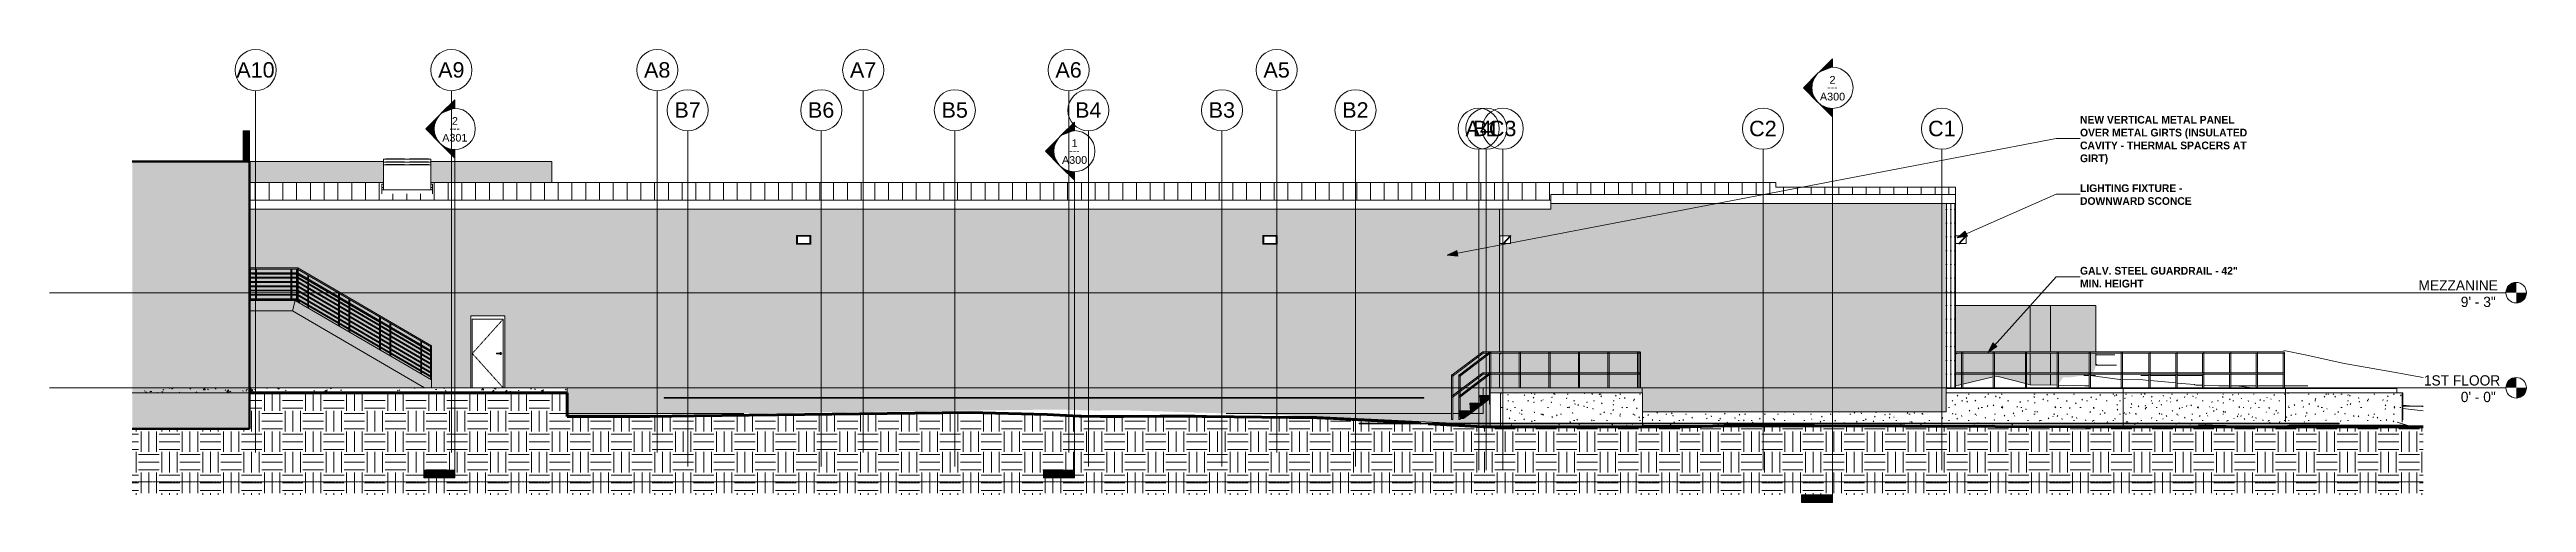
# Model space of a CAD drawing. Header units: inches. Extents: x -4221 to 4009, y -195 to 396.
# Drawn here: x 1116 to 4009, y -134 to 395 of the extents above; entities that cross this region are included whole.
import ezdxf

# ---------------------------------------------------------------- set-up
doc = ezdxf.new("R2010")
doc.units = ezdxf.units.IN
doc.header["$MEASUREMENT"] = 0
for name, pattern in [('Aligning Line 1_8_', [0.25, 0.125, -0.125]), ('Dash 1_16_', [0.125, 0.0625, -0.0625]), ('Grid Line 1_2_', [0.875, 0.5, -0.125, 0.125, -0.125])]:
    doc.linetypes.add(name, pattern=pattern)
for name, color, linetype, lineweight in [('A-DOOR', 31, 'Continuous', 13), ('A-DOOR-FRAM', 31, 'Continuous', 9), ('A-FLOR-HRAL', 11, 'Continuous', 9), ('A-FLOR-LEVL', 51, 'Continuous', 9), ('A-ROOF', 132, 'Continuous', 13), ('A-ROOF-PATT', 132, 'Continuous', 13), ('A-WALL', 113, 'Continuous', 13), ('A-WALL-PATT', 111, 'Continuous', 20), ('C-BLDG-PADS', 91, 'Continuous', 9), ('C-PRKG', 3, 'Continuous', 9), ('C-TOPO', 7, 'Continuous', 9), ('E-LITE-EQPM', 33, 'Continuous', 9), ('G-ANNO-SYMB', 111, 'Aligning Line 1_8_', 9), ('G-ANNO-TEXT', 231, 'Continuous', 9), ('M-EQPM', 50, 'Continuous', 9), ('S-FNDN', 32, 'Continuous', 13), ('S-GRID', 1, 'Continuous', 9), ('S-GRID-IDEN', 1, 'Continuous', 9), ('S-STRS', 31, 'Continuous', 13)]:
    doc.layers.add(name, color=color, linetype=linetype, lineweight=lineweight)
doc.styles.add('Arial', font='arial.ttf', dxfattribs={"height": 18})
doc.styles.add('Arial_1', font='arial.ttf', dxfattribs={"height": 9})
doc.styles.add('Century Gothic', font='ufonts.com_century-gothic.ttf', dxfattribs={"height": 12})
doc.styles.add('Century Gothic_1', font='ufonts.com_century-gothic.ttf', dxfattribs={"height": 9})
doc.styles.add('Century Gothic_B', font='GOTHICB.TTF', dxfattribs={"height": 9})
pattern_1 = [(0, (1267.532, 0), (30.72, 7.68), [1.267, -21.773, 1.267, -21.773, -122.88]), (0, (1267.532, 0), (30.72, 7.68), [-46.08, 1.267, -44.813, 1.267, -21.773, -53.76]), (0, (1267.532, 0), (30.72, 7.68), [-115.2, 1.267, -14.093, 1.267, -37.133]), (120, (1279.052, 3.84), (-22.011075, 22.7643), [1.267, -21.773, 1.267, -21.773, -122.88]), (120, (1279.052, 3.84), (-22.011075, 22.7643), [-46.08, 1.267, -44.813, 1.267, -21.773, -53.76]), (120, (1279.052, 3.84), (-22.011075, 22.7643), [-115.2, 1.267, -14.093, 1.267, -37.133]), (240, (1282.892, 19.2), (-8.708925, -30.4443), [1.267, -21.773, 1.267, -21.773, -122.88]), (240, (1282.892, 19.2), (-8.708925, -30.4443), [-46.08, 1.267, -44.813, 1.267, -21.773, -53.76]), (240, (1282.892, 19.2), (-8.708925, -30.4443), [-115.2, 1.267, -14.093, 1.267, -37.133])]
pattern_2 = [(0, (1969.022, 0), (23.897, 7.68), [0.986, -16.937, 0.986, -16.937, -95.59]), (0, (1969.022, 0), (23.897, 7.68), [-35.846, 0.986, -34.86, 0.986, -16.937, -41.82]), (0, (1969.022, 0), (23.897, 7.68), [-89.615, 0.986, -10.963, 0.986, -28.886]), (114.186, (1977.9837, 3.84), (-17.122482, 22.764148), [1.203, -20.67, 1.203, -20.67, -116.657]), (114.186, (1977.9837, 3.84), (-17.122482, 22.764148), [-43.747, 1.203, -42.544, 1.203, -20.67, -51.038]), (114.186, (1977.9837, 3.84), (-17.122482, 22.764148), [-109.366, 1.203, -13.379, 1.203, -35.252]), (245.814, (1980.9707, 19.2), (-6.774918, -30.444747), [1.203, -20.67, 1.203, -20.67, -116.657]), (245.814, (1980.9707, 19.2), (-6.774918, -30.444747), [-43.747, 1.203, -42.544, 1.203, -20.67, -51.038]), (245.814, (1980.9707, 19.2), (-6.774918, -30.444747), [-109.366, 1.203, -13.379, 1.203, -35.252])]
pattern_3 = [(90, (3347.119, 0), (-16, 1e-15), [16, 0, 0, 0]), (90, (3341.119, 0), (-16, 1e-15), [16, 0, 0, 0]), (90, (3342.119, 0), (-16, 1e-15), [2.143, -13.857]), (90, (3336.119, 0), (-16, 1e-15), [16, 0, 0, 0]), (90, (3342.119, 3.214), (-16, 1e-15), [2.143, -13.857]), (90, (3342.119, 6.429), (-16, 1e-15), [2.143, -13.857]), (90, (3342.119, 9.643), (-16, 1e-15), [2.143, -13.857]), (90, (3342.119, 12.857), (-16, 1e-15), [2.143, -13.857]), (90, (3346.119, 0), (-16, 1e-15), [2.143, -13.857]), (90, (3346.119, 3.214), (-16, 1e-15), [2.143, -13.857]), (90, (3346.119, 6.429), (-16, 1e-15), [2.143, -13.857]), (90, (3346.119, 9.643), (-16, 1e-15), [2.143, -13.857]), (90, (3346.119, 12.857), (-16, 1e-15), [2.143, -13.857])]
pattern_4 = [(0, (1267.532, 0), (24, 24), [24, -24]), (0, (1267.532, 9), (24, 24), [24, -24]), (0, (1267.532, 18), (24, 24), [24, -24]), (90, (1270.532, 21), (-24, 24), [24, -24]), (90, (1279.532, 21), (-24, 24), [24, -24]), (90, (1288.532, 21), (-24, 24), [24, -24])]
pattern_5 = [(50, (1267.532, 0), (27.5427, -2.4099), [2.88, -31.68]), (355, (1267.532, 0), (-5.3278, 28.8843), [2.304, -25.344]), (100.451, (1269.827, -0.2), (22.2153, 26.474), [2.448, -26.924]), (46.184, (1267.53, 7.68), (40.982, -6.3564), [4.32, -47.52]), (96.636, (1270.947, 7.15), (35.8907, 37.4062), [3.671, -40.386]), (351.184, (1267.53, 7.68), (35.891, 37.4062), [3.456, -38.016]), (21, (1271.372, 5.76), (22.921, -15.4607), [2.88, -31.68]), (326, (1271.372, 5.76), (9.3435, 27.8457), [2.304, -25.344]), (71.451, (1273.282, 4.472), (32.2648, 12.3844), [2.448, -26.924]), (37.5, (1267.532, 0), (0.46686, 12.7827), [1.267, -23.77, 1.267, -24.461, -25.44]), (37.5, (1267.532, 0), (0.46686, 12.7827), [-50.765, 1.267, -24.173]), (7.5, (1267.532, 0), (10.1016, 15.1451), [1.267, -13.402, 1.267, -23.194, -9.696]), (7.5, (1267.532, 0), (10.1016, 15.1451), [-39.13, 1.267, -8.429]), (327.5, (1258.969, 0), (20.49916, -0.86578), [1.267, -8.333, 1.267, -28.685, -39.744]), (327.5, (1258.969, 0), (20.49916, -0.86578), [-39.552, 1.267, -38.477]), (317.5, (1255.129, 0), (22.3948, 3.8443), [1.267, -11.213, 1.267, -18.624, -28.224]), (317.5, (1255.129, 0), (22.3948, 3.8443), [-32.371, 1.267, -26.957])]

msp = doc.modelspace()

# ---------------------------------------------------------------- texts
at = {"layer": 'A-FLOR-LEVL', "char_height": 12, "attachment_point": 1, "style": 'Century Gothic'}
for s, insert, width in [('MEZZANINE', (3882.5, 125.6), 109.989), ('9\' - 3"', (3931.9, 106.3), 50.904), ('1ST FLOOR', (3888.8, 14.6), 102.414), ('0\' - 0"', (3931.9, -4.7), 50.904)]:
    msp.add_mtext(s, dxfattribs=dict(at, insert=insert, width=width))
at = {"layer": 'G-ANNO-SYMB', "linetype": 'Continuous', "char_height": 9, "attachment_point": 1}
for s, insert, width, style in [('---', (3192, 355.5), 15.453, 'Century Gothic_1'), ('2', (3194.6, 364), 8.484, 'Arial_1'), ('A300', (3183.4, 344.4), 35.754, 'Arial_1'), ('A301', (1574.2, 296.4), 35.754, 'Arial_1'), ('---', (1582.8, 307.5), 15.453, 'Century Gothic_1'), ('2', (1585.5, 316), 8.484, 'Arial_1'), ('1', (2309.3, 290), 8.484, 'Arial_1'), ('A300', (2298.1, 270.4), 35.754, 'Arial_1'), ('---', (2306.6, 281.5), 15.453, 'Century Gothic_1')]:
    msp.add_mtext(s, dxfattribs=dict(at, insert=insert, width=width, style=style))
at = {"layer": 'G-ANNO-TEXT', "char_height": 9, "attachment_point": 1, "style": 'Century Gothic_B'}
for s, insert, width in [('OVER METAL GIRTS (INSULATED', (3487.2, 302.4), 224.826), ('NEW VERTICAL METAL PANEL', (3487.2, 317.4), 208.767), ('CAVITY - THERMAL SPACERS AT', (3487.2, 287.4), 228.462), ('GIRT)', (3487.2, 272.4), 38.481), ('LIGHTING FIXTURE -', (3487.2, 237.5), 140.289), ('DOWNWARD SCONCE', (3487.2, 222.5), 164.226), ('GALV. STEEL GUARDRAIL - 42"', (3487.2, 141.1), 216.342), ('MIN. HEIGHT', (3487.2, 126.1), 91.203)]:
    msp.add_mtext(s, dxfattribs=dict(at, insert=insert, width=width))
at = {"layer": 'S-GRID-IDEN', "char_height": 18, "attachment_point": 1, "style": 'Arial'}
for s, insert, width in [('A10', (1333.7, 380.1), 54.237), ('A9', (1569.4, 380.1), 37.269), ('A8', (1809.9, 380.1), 37.269), ('A7', (2050.4, 380.1), 37.269), ('A6', (2290.4, 380.1), 37.269), ('A5', (2533.4, 380.1), 37.269), ('B7', (1845.4, 333.3), 37.269), ('B6', (2001.4, 333.3), 37.269), ('B5', (2157.4, 333.3), 37.269), ('B4', (2313.4, 333.3), 37.269), ('B3', (2469.4, 333.3), 37.269), ('B2', (2625.4, 333.3), 37.269), ('A4', (2769.4, 311.7), 37.269), ('B1', (2778.2, 311.7), 37.269), ('C3', (2796.7, 311.7), 39.087), ('C2', (3100.7, 311.7), 39.087), ('C1', (3309.7, 311.7), 39.087)]:
    msp.add_mtext(s, dxfattribs=dict(at, insert=insert, width=width))

# ---------------------------------------------------------------- blocks, each defined once
blk = doc.blocks.new('Walls 1 - Walls 1-1277454-BUILDING ELEVATION - NORTH')
at = {"layer": 'A-ROOF'}
blk.add_hatch(color=161, dxfattribs=at).paths.add_polyline_path([(1585.5, -48), (1585.5, 264), (1448.5, 264), (1448.5, -48)], flags=0)
h = blk.add_hatch(color=254, dxfattribs=at)
h.paths.add_polyline_path([(1866.6, 239.7), (1938.6, 239.7), (1938.6, 264), (1797.2, 264), (1797.2, 239.7), (1824.8, 239.7)], flags=0)
h.paths.add_polyline_path([(1585.5, 239.7), (1741.8, 239.7), (1741.8, 264), (1585.5, 264)], flags=0)
at = {"layer": 'A-ROOF', "lineweight": 50}
for p, q in [((1585.5, 264), (1448.5, 264)), ((1585.5, -48), (1585.5, 264)), ((1448.5, -48), (1585.5, -48))]:
    blk.add_line(p, q, dxfattribs=at)
at = {"layer": 'A-ROOF'}
for p, q in [((1585.5, 264), (1741.8, 264)), ((1797.2, 264), (1938.6, 264)), ((1938.6, 239.7), (1938.6, 264))]:
    blk.add_line(p, q, dxfattribs=at)
blk = doc.blocks.new('Railing - Lapeyre - 1 1_2_ Post-1355937-BUILDING ELEVATION - NORTH')
at = {"layer": 'A-FLOR-HRAL'}
for p, q in [((3208.5, 40.5), (3208.5, 17.5)), ((3210, 0), (3210, 41.3)), ((3208.5, 16), (3208.5, 0))]:
    blk.add_line(p, q, dxfattribs=at)
blk = doc.blocks.new('Railing - Lapeyre - 1 1_2_ Post-V22-BUILDING ELEVATION - NORTH')
at = {"layer": 'A-FLOR-HRAL'}
for p, q in [((3172.1, 41.3), (3172.1, 0)), ((3173.6, 0), (3173.6, 41.3))]:
    blk.add_line(p, q, dxfattribs=at)
blk = doc.blocks.new('Railing - Lapeyre - 1 1_2_ Post-V23-BUILDING ELEVATION - NORTH')
at = {"layer": 'A-FLOR-HRAL'}
for p, q in [((3033.8, 41.3), (3033.8, -9)), ((3034.2, 41.3), (3034.6, 41.3)), ((3035.3, 0), (3035.3, 41.3))]:
    blk.add_line(p, q, dxfattribs=at)
blk = doc.blocks.new('Railing - Railing-1339868-BUILDING ELEVATION - NORTH')
at = {"layer": 'A-FLOR-HRAL'}
for p, q in [((3209.2, 42), (3034.6, 42)), ((3034.6, 41.2), (3034.6, 41.6)), ((3034.6, 40.5), (3209.2, 40.5)), ((3209.2, 17.5), (3034.6, 17.5)), ((3034.6, 16), (3209.2, 16))]:
    blk.add_line(p, q, dxfattribs=at)
for points, knots in [([(3210, 41.2), (3210, 41.3), (3209.9, 41.4), (3209.9, 41.5), (3209.9, 41.6), (3209.8, 41.7), (3209.8, 41.7), (3209.7, 41.8), (3209.7, 41.8), (3209.6, 41.9), (3209.5, 41.9), (3209.5, 41.9), (3209.4, 42), (3209.4, 42), (3209.3, 42), (3209.3, 42), (3209.3, 42), (3209.2, 42), (3209.2, 42)], [0, 0, 0, 0, 0.0833333, 0.125, 0.1666667, 0.2083333, 0.2291667, 0.25, 0.2916667, 0.3333333, 0.3541667, 0.375, 0.3958333, 0.4166667, 0.4375, 0.4583333, 0.4791667, 0.5, 0.5, 0.5, 0.5]), ([(3209.2, 40.5), (3209.2, 40.5), (3209.3, 40.5), (3209.3, 40.5), (3209.3, 40.5), (3209.4, 40.5), (3209.4, 40.5), (3209.5, 40.6), (3209.5, 40.6), (3209.6, 40.6), (3209.6, 40.6), (3209.7, 40.7), (3209.7, 40.7), (3209.8, 40.8), (3209.8, 40.8), (3209.9, 40.9), (3209.9, 41), (3209.9, 41.1), (3210, 41.2), (3210, 41.2)], [0.5, 0.5, 0.5, 0.5, 0.5208333, 0.5416667, 0.5625, 0.5833333, 0.6041667, 0.625, 0.6458333, 0.6666667, 0.6875, 0.7083333, 0.75, 0.7708333, 0.7916667, 0.8333333, 0.875, 0.9166667, 1, 1, 1, 1]), ([(3210, 16.7), (3210, 16.8), (3209.9, 16.9), (3209.9, 17), (3209.9, 17.1), (3209.8, 17.2), (3209.8, 17.2), (3209.7, 17.3), (3209.7, 17.3), (3209.6, 17.4), (3209.5, 17.4), (3209.5, 17.4), (3209.4, 17.5), (3209.4, 17.5), (3209.3, 17.5), (3209.3, 17.5), (3209.3, 17.5), (3209.2, 17.5), (3209.2, 17.5)], [0, 0, 0, 0, 0.0833333, 0.125, 0.1666667, 0.2083333, 0.2291667, 0.25, 0.2916667, 0.3333333, 0.3541667, 0.375, 0.3958333, 0.4166667, 0.4375, 0.4583333, 0.4791667, 0.5, 0.5, 0.5, 0.5]), ([(3209.2, 16), (3209.2, 16), (3209.3, 16), (3209.3, 16), (3209.3, 16), (3209.4, 16), (3209.4, 16), (3209.5, 16.1), (3209.5, 16.1), (3209.6, 16.1), (3209.6, 16.1), (3209.7, 16.2), (3209.7, 16.2), (3209.8, 16.3), (3209.8, 16.3), (3209.9, 16.4), (3209.9, 16.5), (3209.9, 16.6), (3210, 16.7), (3210, 16.7)], [0.5, 0.5, 0.5, 0.5, 0.5208333, 0.5416667, 0.5625, 0.5833333, 0.6041667, 0.625, 0.6458333, 0.6666667, 0.6875, 0.7083333, 0.75, 0.7708333, 0.7916667, 0.8333333, 0.875, 0.9166667, 1, 1, 1, 1])]:
    blk.add_open_spline(points, degree=3, knots=knots, dxfattribs=at)
for name, p in [('Railing - Lapeyre - 1 1_2_ Post-V23-BUILDING ELEVATION - NORTH', (0, 0)), ('Railing - Lapeyre - 1 1_2_ Post-V22-BUILDING ELEVATION - NORTH', (-103.7, 0)), ('Railing - Lapeyre - 1 1_2_ Post-V22-BUILDING ELEVATION - NORTH', (-69.2, 0)), ('Railing - Lapeyre - 1 1_2_ Post-V22-BUILDING ELEVATION - NORTH', (-34.6, 0)), ('Railing - Lapeyre - 1 1_2_ Post-V22-BUILDING ELEVATION - NORTH', (0, 0)), ('Railing - Lapeyre - 1 1_2_ Post-V22-BUILDING ELEVATION - NORTH', (34.6, 0)), ('Railing - Lapeyre - 1 1_2_ Post-1355937-BUILDING ELEVATION - NORTH', (0, 0))]:
    blk.add_blockref(name, p)
blk = doc.blocks.new('Railing - Lapeyre - 1 1_2_ Post-1355956-BUILDING ELEVATION - NORTH')
at = {"layer": 'A-FLOR-HRAL'}
for p, q in [((3033.8, 42), (3033.8, -9)), ((3033.8, 42), (3034.6, 42)), ((3034.6, 42), (3035.3, 42)), ((3035.3, 41.3), (3035.3, 42)), ((3035.3, 16.8), (3035.3, 41.2)), ((3035.3, 0), (3035.3, 16.7))]:
    blk.add_line(p, q, dxfattribs=at)
blk = doc.blocks.new('Railing - Lapeyre - 1 1_2_ Post-V24-BUILDING ELEVATION - NORTH')
at = {"layer": 'A-FLOR-HRAL'}
for p, q in [((2989.5, 15), (2989.5, -37)), ((2989.5, 15), (2990.2, 15)), ((2990.2, 15), (2990.6, 15)), ((2991, -37), (2991, 15)), ((2990.2, -37), (2989.5, -37)), ((2991, -37), (2990.2, -37))]:
    blk.add_line(p, q, dxfattribs=at)
blk = doc.blocks.new('Railing - Railing-1340472-BUILDING ELEVATION - NORTH')
at = {"layer": 'A-FLOR-HRAL'}
for p, q in [((3026, 42), (2990.2, 15.2)), ((2990.2, 13.3), (3026.5, 40.5)), ((3034.6, 42), (3026, 42)), ((3026.5, 40.5), (3034.6, 40.5)), ((3026, 17.5), (2990.2, -9.3)), ((2990.2, -11.2), (3026.5, 16)), ((3034.6, 17.5), (3026, 17.5)), ((3026.5, 16), (3034.6, 16))]:
    blk.add_line(p, q, dxfattribs=at)
at = {"layer": 'A-FLOR-HRAL', "flags": 128}
blk.add_lwpolyline([(2990.2, 15), (2990.2, 15.1), (2990.2, 15.2), (2990.2, 15.2)], dxfattribs=at)
at = {"layer": 'A-FLOR-HRAL'}
for points in [[(3026.2, 41.3), (3026.2, 41.3), (3026.1, 41.4), (3026.1, 41.6), (3026, 41.8), (3026, 41.9), (3026, 42), (3026, 42), (3026, 42)], [(3026.2, 16.7), (3026.2, 16.8), (3026.1, 16.9), (3026.1, 17.1), (3026, 17.3), (3026, 17.4), (3026, 17.5), (3026, 17.5), (3026, 17.5)]]:
    blk.add_open_spline(points, degree=3, dxfattribs=at)
for points in [[(3026.5, 40.5), (3026.5, 40.5), (3026.4, 40.6), (3026.4, 40.7), (3026.3, 40.9), (3026.3, 41.1), (3026.2, 41.2), (3026.2, 41.3)], [(3026.5, 16), (3026.5, 16), (3026.4, 16.1), (3026.4, 16.2), (3026.3, 16.4), (3026.3, 16.6), (3026.2, 16.7), (3026.2, 16.7)]]:
    blk.add_open_spline(points, degree=3, knots=[0.5, 0.5, 0.5, 0.5, 0.6666667, 0.75, 0.8333333, 0.9166667, 1, 1, 1, 1], dxfattribs=at)
for name in ['Railing - Lapeyre - 1 1_2_ Post-1355956-BUILDING ELEVATION - NORTH', 'Railing - Lapeyre - 1 1_2_ Post-V24-BUILDING ELEVATION - NORTH']:
    blk.add_blockref(name, (0, 0))
blk = doc.blocks.new('Railing - Lapeyre - 1 1_2_ Post-V25-BUILDING ELEVATION - NORTH')
at = {"layer": 'A-FLOR-HRAL'}
for p, q in [((3929.4, 40.5), (3929.4, 17.5)), ((3930.9, -1), (3930.9, 41.3)), ((3929.4, 16.1), (3929.4, -1))]:
    blk.add_line(p, q, dxfattribs=at)
blk = doc.blocks.new('Railing - Lapeyre - 1 1_2_ Post-V26-BUILDING ELEVATION - NORTH')
at = {"layer": 'A-FLOR-HRAL'}
for p, q in [((3734.2, 41.3), (3734.2, -1)), ((3735.7, -1), (3735.7, 41.3))]:
    blk.add_line(p, q, dxfattribs=at)
blk = doc.blocks.new('Railing - Lapeyre - 1 1_2_ Post-V27-BUILDING ELEVATION - NORTH')
at = {"layer": 'A-FLOR-HRAL'}
for p, q in [((3960.8, 40.5), (3960.8, 17.5)), ((3962, 41.3), (3962.3, 41.3)), ((3962.3, -1), (3962.3, 41.3)), ((3960.8, 16.1), (3960.8, -1))]:
    blk.add_line(p, q, dxfattribs=at)
blk = doc.blocks.new('Railing - Railing-1341484-BUILDING ELEVATION - NORTH')
at = {"layer": 'A-FLOR-HRAL'}
for p, q in [((3772.9, 42), (3577.8, 42)), ((3577.8, 40.5), (3772.9, 40.5)), ((3961.5, 42), (3772.9, 42)), ((3772.9, 40.5), (3961.5, 40.5)), ((3772.9, 17.5), (3577.8, 17.5)), ((3577.8, 16), (3772.9, 16)), ((3961.5, 17.5), (3772.9, 17.5)), ((3772.9, 16), (3961.5, 16))]:
    blk.add_line(p, q, dxfattribs=at)
blk.add_ellipse((3961.5, 41.2), major_axis=(0, 0.75), ratio=0.628376, start_param=4.712389, end_param=6.283185, dxfattribs=at)
for points, knots in [([(3773.1, 41.2), (3773.1, 41.4), (3773.1, 41.6), (3773, 41.8), (3773, 41.9), (3772.9, 42), (3772.9, 42), (3772.9, 42), (3772.9, 42)], [0, 0, 0, 0, 0.1666667, 0.25, 0.3333333, 0.4166667, 0.4583333, 0.5, 0.5, 0.5, 0.5]), ([(3773.1, 16.7), (3773.1, 16.9), (3773.1, 17.1), (3773, 17.3), (3773, 17.4), (3772.9, 17.5), (3772.9, 17.5)], [0, 0, 0, 0, 0.1666667, 0.25, 0.3333333, 0.4166667, 0.4166667, 0.4166667, 0.4166667]), ([(3773, 16.1), (3773, 16.1), (3773, 16.1), (3773, 16.2), (3773.1, 16.4), (3773.1, 16.6), (3773.1, 16.7), (3773.1, 16.7)], [0.618627, 0.618627, 0.618627, 0.618627, 0.6666667, 0.75, 0.8333333, 0.9166667, 1, 1, 1, 1])]:
    blk.add_open_spline(points, degree=3, knots=knots, dxfattribs=at)
blk.add_open_spline([(3772.9, 40.5), (3772.9, 40.5), (3773, 40.6), (3773, 40.7), (3773.1, 40.9), (3773.1, 41.1), (3773.1, 41.2), (3773.1, 41.2)], degree=3, dxfattribs=at)
for name, p in [('Railing - Lapeyre - 1 1_2_ Post-V26-BUILDING ELEVATION - NORTH', (-149.3, 0)), ('Railing - Lapeyre - 1 1_2_ Post-V26-BUILDING ELEVATION - NORTH', (-112, 0)), ('Railing - Lapeyre - 1 1_2_ Post-V26-BUILDING ELEVATION - NORTH', (-74.6, 0)), ('Railing - Lapeyre - 1 1_2_ Post-V26-BUILDING ELEVATION - NORTH', (-37.3, 0)), ('Railing - Lapeyre - 1 1_2_ Post-V26-BUILDING ELEVATION - NORTH', (0, 0)), ('Railing - Lapeyre - 1 1_2_ Post-V26-BUILDING ELEVATION - NORTH', (37.3, 0)), ('Railing - Lapeyre - 1 1_2_ Post-V25-BUILDING ELEVATION - NORTH', (-125.5, 0)), ('Railing - Lapeyre - 1 1_2_ Post-V25-BUILDING ELEVATION - NORTH', (-94.1, 0)), ('Railing - Lapeyre - 1 1_2_ Post-V25-BUILDING ELEVATION - NORTH', (-62.7, 0)), ('Railing - Lapeyre - 1 1_2_ Post-V25-BUILDING ELEVATION - NORTH', (-31.4, 0)), ('Railing - Lapeyre - 1 1_2_ Post-V25-BUILDING ELEVATION - NORTH', (0, 0)), ('Railing - Lapeyre - 1 1_2_ Post-V27-BUILDING ELEVATION - NORTH', (0, 0))]:
    blk.add_blockref(name, p)
blk = doc.blocks.new('Door-Passage-Single-Flush - 36_ x 80_-1396074-BUILDING ELEVATION - NORTH')
at = {"layer": 'A-DOOR', "linetype": 'Dash 1_16_', "lineweight": 9}
for p, q in [((1881.6, 80), (1845.6, 40)), ((1845.6, 40), (1881.6, 0))]:
    blk.add_line(p, q, dxfattribs=at)
at = {"layer": 'A-DOOR', "lineweight": 9}
for p, q in [((1881.6, 80), (1845.6, 80)), ((1845.6, 80), (1845.6, 0)), ((1881.6, 0), (1881.6, 80)), ((1878.1, 40.4), (1874, 40.4)), ((1874, 40), (1874, 40.4)), ((1874, 39.6), (1874, 40)), ((1874, 39.6), (1878.1, 39.6))]:
    blk.add_line(p, q, dxfattribs=at)
at = {"layer": 'A-DOOR', "lineweight": 9, "flags": 128}
for points in [[(1878.7, 40.4), (1878.7, 40.4), (1878.7, 40.4), (1878.7, 40.4), (1878.7, 40.4), (1878.7, 40.4), (1878.7, 40.4), (1878.7, 40.4), (1878.7, 40.4), (1878.6, 40.4), (1878.6, 40.4), (1878.6, 40.4), (1878.6, 40.4), (1878.6, 40.4), (1878.6, 40.4), (1878.6, 40.4), (1878.6, 40.4), (1878.6, 40.4), (1878.5, 40.4), (1878.5, 40.4), (1878.5, 40.4), (1878.5, 40.4), (1878.5, 40.4), (1878.5, 40.4), (1878.4, 40.4), (1878.4, 40.4), (1878.4, 40.4), (1878.4, 40.4), (1878.4, 40.4), (1878.3, 40.4), (1878.3, 40.4), (1878.3, 40.4), (1878.3, 40.4), (1878.2, 40.4), (1878.2, 40.4), (1878.2, 40.4), (1878.2, 40.4), (1878.2, 40.4), (1878.1, 40.4), (1878.1, 40.4), (1878.1, 40.4)], [(1878.1, 39.6), (1878.1, 39.6), (1878.1, 39.6), (1878.2, 39.6), (1878.2, 39.6), (1878.2, 39.6), (1878.2, 39.6), (1878.3, 39.6), (1878.3, 39.6), (1878.3, 39.6), (1878.3, 39.6), (1878.3, 39.6), (1878.4, 39.6), (1878.4, 39.6), (1878.4, 39.6), (1878.4, 39.6), (1878.4, 39.6), (1878.5, 39.6), (1878.5, 39.6), (1878.5, 39.6), (1878.5, 39.6), (1878.5, 39.6), (1878.6, 39.6), (1878.6, 39.6), (1878.6, 39.6), (1878.6, 39.6), (1878.6, 39.6), (1878.6, 39.6), (1878.6, 39.6), (1878.6, 39.6), (1878.6, 39.6), (1878.7, 39.6), (1878.7, 39.6), (1878.7, 39.6), (1878.7, 39.6), (1878.7, 39.6), (1878.7, 39.6), (1878.7, 39.6), (1878.7, 39.6), (1878.7, 39.6)]]:
    blk.add_lwpolyline(points, dxfattribs=at)
at = {"layer": 'A-DOOR', "lineweight": 9}
for centre, radius, start, end in [((1878.8, 40), 1.18, 360, 160.3657), ((1878.8, 40), 1.18, 199.5633, 360), ((1878.7, 40), 0.394, 75, 90), ((1878.7, 40), 0.394, 270, 285), ((1878.7, 40), 0.394, 0, 30), ((1878.7, 40), 0.394, 330, 0)]:
    blk.add_arc(centre, radius, start, end, dxfattribs=at)
at = {"layer": 'A-DOOR-FRAM'}
for p, q in [((1845.6, 80), (1845.6, 0)), ((1845.6, 80), (1881.6, 80)), ((1881.6, 80), (1881.6, 0))]:
    blk.add_line(p, q, dxfattribs=at)
blk = doc.blocks.new('Condensing Unit - Air Cooled - DX - 6-10 Tons - 6 Tons-1352867-BUILDING ELEVATION - NORTH')
at = {"layer": 'M-EQPM'}
for p, q in [((1741.8, 263.3), (1797.2, 263.3)), ((1741.8, 263.3), (1741.8, 260.4)), ((1744.6, 263.7), (1744.6, 263.3)), ((1744.6, 263.7), (1766.6, 263.7)), ((1766.6, 263.3), (1766.6, 263.7)), ((1772.3, 263.7), (1772.3, 263.3)), ((1772.3, 263.7), (1794.3, 263.7)), ((1794.3, 263.3), (1794.3, 263.7)), ((1797.2, 263.3), (1797.2, 260.4)), ((1739.8, 233.9), (1741.8, 233.9)), ((1739.8, 233.9), (1739.8, 231)), ((1797.2, 233.9), (1799.2, 233.9)), ((1799.2, 231), (1799.2, 233.9))]:
    blk.add_line(p, q, dxfattribs=at)
blk = doc.blocks.new('Condensing Unit - Air Cooled - DX - 6-10 Tons - 6 Tons-V28-BUILDING ELEVATION - NORTH')
at = {"layer": 'M-EQPM'}
for p, q in [((1744.6, 260.7), (1744.6, 260.4)), ((1744.6, 260.7), (1766.6, 260.7)), ((1766.6, 260.4), (1766.6, 260.7)), ((1772.3, 260.7), (1772.3, 260.4)), ((1772.3, 260.7), (1794.3, 260.7)), ((1794.3, 260.4), (1794.3, 260.7)), ((1741.8, 260.4), (1797.2, 260.4)), ((1741.8, 260.4), (1741.8, 231)), ((1797.2, 260.4), (1797.2, 231)), ((1739.8, 231), (1799.2, 231)), ((1739.8, 231), (1739.8, 226.4)), ((1799.2, 226.4), (1799.2, 231))]:
    blk.add_line(p, q, dxfattribs=at)
blk = doc.blocks.new('Condensing Unit - Air Cooled - DX - 6-10 Tons - 6 Tons-V29-BUILDING ELEVATION - NORTH')
at = {"layer": 'M-EQPM'}
for p, q in [((1741.8, 267), (1797.2, 267)), ((1741.8, 267), (1741.8, 263.3)), ((1744.6, 267.4), (1744.6, 267)), ((1744.6, 267.4), (1766.6, 267.4)), ((1766.6, 267), (1766.6, 267.4)), ((1772.3, 267.4), (1772.3, 267)), ((1772.3, 267.4), (1794.3, 267.4)), ((1794.3, 267), (1794.3, 267.4)), ((1797.2, 267), (1797.2, 263.3)), ((1739.8, 237.6), (1741.8, 237.6)), ((1739.8, 237.6), (1739.8, 233.9)), ((1797.2, 237.6), (1799.2, 237.6)), ((1799.2, 233.9), (1799.2, 237.6))]:
    blk.add_line(p, q, dxfattribs=at)
blk = doc.blocks.new('Door-Passage-Single-Flush - 36_ x 80_-V30-BUILDING ELEVATION - NORTH')
at = {"layer": 'A-DOOR', "lineweight": 9}
for p, q in [((3045.9, 40.4), (3045.5, 40.4)), ((3045.5, 39.6), (3045.9, 39.6))]:
    blk.add_line(p, q, dxfattribs=at)
at = {"layer": 'A-DOOR', "lineweight": 9, "flags": 128}
for points in [[(3045.9, 40.4), (3046, 40.4), (3046, 40.4), (3046, 40.4), (3046, 40.4), (3046.1, 40.4), (3046.1, 40.4), (3046.1, 40.4), (3046.1, 40.4), (3046.2, 40.4), (3046.2, 40.4), (3046.2, 40.4), (3046.2, 40.4), (3046.2, 40.4), (3046.3, 40.4), (3046.3, 40.4), (3046.3, 40.4), (3046.3, 40.4), (3046.3, 40.4), (3046.4, 40.4), (3046.4, 40.4), (3046.4, 40.4), (3046.4, 40.4), (3046.4, 40.4), (3046.4, 40.4)], [(3046.4, 39.6), (3046.4, 39.6), (3046.4, 39.6), (3046.4, 39.6), (3046.4, 39.6), (3046.4, 39.6), (3046.4, 39.6), (3046.3, 39.6), (3046.3, 39.6), (3046.3, 39.6), (3046.3, 39.6), (3046.3, 39.6), (3046.2, 39.6), (3046.2, 39.6), (3046.2, 39.6), (3046.2, 39.6), (3046.2, 39.6), (3046.1, 39.6), (3046.1, 39.6), (3046.1, 39.6), (3046.1, 39.6), (3046, 39.6), (3046, 39.6), (3046, 39.6), (3046, 39.6), (3046, 39.6), (3045.9, 39.6)], [(3046.6, 40.4), (3046.6, 40.4), (3046.6, 40.4), (3046.6, 40.4), (3046.6, 40.4), (3046.7, 40.4), (3046.7, 40.4), (3046.7, 40.4)], [(3046.8, 39.7), (3046.8, 39.7), (3046.8, 39.7), (3046.7, 39.7), (3046.7, 39.7), (3046.7, 39.6), (3046.7, 39.6), (3046.7, 39.6)], [(3046.9, 39.8), (3046.9, 39.8), (3046.9, 39.8), (3046.9, 39.8), (3046.9, 39.8), (3046.9, 39.8), (3046.9, 39.8), (3046.8, 39.8)], [(3046.9, 40.2), (3046.9, 40.2), (3046.9, 40.2), (3046.9, 40.2), (3046.9, 40.2), (3046.9, 40.2), (3046.9, 40.2), (3046.9, 40.1)], [(3046.9, 40.1), (3046.9, 40.1), (3046.9, 40.1), (3046.9, 40.1), (3046.9, 40), (3046.9, 40), (3046.9, 40), (3046.9, 40)], [(3046.9, 40), (3046.9, 40), (3046.9, 40), (3046.9, 40), (3046.9, 39.9), (3046.9, 39.9), (3046.9, 39.9)]]:
    blk.add_lwpolyline(points, dxfattribs=at)
at = {"layer": 'A-DOOR', "lineweight": 9}
for start, end in [(0, 180), (180, 0)]:
    blk.add_arc((3046.5, 40), 0.394, start, end, dxfattribs=at)
blk = doc.blocks.new('Railing - Lapeyre - 1 1_2_ Post-1355958-BUILDING ELEVATION - NORTH')
at = {"layer": 'A-FLOR-HRAL'}
h = blk.add_hatch(color=7, dxfattribs=at)
h.paths.add_polyline_path([(3034.4, -19), (3034.6, -19), (3034.6, -12.7), (3033.8, -13.3), (3033.9, -19), (3034.2, -19)], flags=0)
h.paths.add_polyline_path([(3034.6, 41.3), (3034.6, 42), (3033.9, 42), (3034.5, 41.4)], flags=0)
blk.add_hatch(color=7, dxfattribs=at).paths.add_polyline_path([(3034.6, 41.7), (3034.8, 41.7), (3035.2, 41.9), (3035.2, 42), (3034.6, 42), (3034.6, 41.8)], flags=0)
for p, q in [((3033.8, 42), (3033.8, -9)), ((3033.8, 42), (3034.6, 42)), ((3034.6, 42), (3035.3, 42)), ((3035.3, 41.3), (3035.3, 42)), ((3035.3, 16.8), (3035.3, 41.2)), ((3035.3, 0), (3035.3, 16.7)), ((3033.8, -13.3), (3033.8, -19)), ((3034.6, -19), (3033.8, -19))]:
    blk.add_line(p, q, dxfattribs=at)
blk = doc.blocks.new('Railing - Lapeyre - 1 1_2_ Post-V31-BUILDING ELEVATION - NORTH')
at = {"layer": 'A-FLOR-HRAL'}
h = blk.add_hatch(color=7, dxfattribs=at)
h.paths.add_polyline_path([(2997.8, -37), (2998.6, -37), (2998.6, -4), (2997.8, -5.5), (2997.8, -12.1)], flags=0)
h.paths.add_polyline_path([(2998.6, -4), (2998.6, 15), (2997.8, 15), (2997.9, -3.6), (2998.5, -3.9)], flags=0)
h = blk.add_hatch(color=7, dxfattribs=at)
h.paths.add_polyline_path([(2998.6, -37), (2999.3, -37), (2999.3, -35.7), (2998.6, -27), (2998.6, -36)], flags=0)
h.paths.add_polyline_path([(2999.2, -27), (2999.3, -27), (2999.3, -10.6), (2998.6, -10.2), (2998.6, -27), (2999.1, -27)], flags=0)
h.paths.add_polyline_path([(2998.6, -10.2), (2999.3, -8.7), (2999.3, -4.3), (2998.6, -4), (2998.6, -8.6)], flags=0)
h.paths.add_polyline_path([(2998.6, 14.3), (2998.6, 14.3), (2999, 15), (2998.6, 15)], flags=0)
h.paths.add_polyline_path([(2998.6, -4), (2999.3, -2.5), (2999.3, 13.9), (2998.6, 14.3), (2998.6, -1.6)], flags=0)
for p, q in [((2997.8, 15), (2997.8, -37)), ((2997.8, 15), (2998.6, 15)), ((2998.6, 15), (2999, 15)), ((2999.3, -27), (2999.3, 15)), ((2998.6, -37), (2997.8, -37)), ((2999.3, -37), (2998.6, -37)), ((2999.3, -37), (2999.3, -36))]:
    blk.add_line(p, q, dxfattribs=at)
blk = doc.blocks.new('Railing - Railing-1379388-BUILDING ELEVATION - NORTH')
at = {"layer": 'A-FLOR-HRAL'}
h = blk.add_hatch(color=7, dxfattribs=at)
h.paths.add_polyline_path([(2998.6, 14.3), (3034.2, 41), (3034.2, 41.1), (3032.2, 40.4), (2998.6, 15.2), (2998.6, 15), (2999, 15), (2998.8, 14.6)], flags=0)
h.paths.add_polyline_path([(3034.6, 42), (3034.6, 42.2), (3034.4, 42), (3034.5, 42)], flags=0)
for points in [[(2999.3, 13.9), (3033.8, 39.8), (3033.9, 40.1), (3034, 40.4), (3034.2, 40.9), (3034.2, 40.9), (2998.6, 14.3), (2999.3, 13.9)], [(2998.6, -10.2), (3034.2, 16.5), (3034.2, 16.6), (3032.2, 15.9), (2999.3, -8.8), (2998.8, -9.9)], [(2999.3, -10.6), (3033.8, 15.3), (3033.9, 15.6), (3034, 15.9), (3034.2, 16.4), (3034.2, 16.4), (2998.6, -10.2), (2999.3, -10.6)]]:
    blk.add_hatch(color=7, dxfattribs=at).paths.add_polyline_path(points, flags=0)
for p, q in [((3034.6, 42.2), (2998.6, 15.2)), ((2998.6, 13.3), (3034.6, 40.3)), ((3034.6, 17.7), (2998.6, -9.3)), ((2998.6, -11.2), (3034.6, 15.8))]:
    blk.add_line(p, q, dxfattribs=at)
at = {"layer": 'A-FLOR-HRAL', "flags": 128}
for points in [[(3034.6, 42.2), (3034.6, 42.2), (3034.6, 42.1), (3034.6, 42)], [(2998.6, 15), (2998.6, 15.1), (2998.6, 15.2), (2998.6, 15.2)]]:
    blk.add_lwpolyline(points, dxfattribs=at)
for name in ['Railing - Lapeyre - 1 1_2_ Post-1355958-BUILDING ELEVATION - NORTH', 'Railing - Lapeyre - 1 1_2_ Post-V31-BUILDING ELEVATION - NORTH']:
    blk.add_blockref(name, (0, 0))
blk = doc.blocks.new('Railing - 1_-1447366-BUILDING ELEVATION - NORTH')
at = {"layer": 'A-FLOR-HRAL'}
h = blk.add_hatch(color=7, dxfattribs=at)
h.paths.add_polyline_path([(1785.9, 39.4), (1785.9, 44.4), (1785.8, 44.3), (1785.7, 44.3), (1785.4, 44.1), (1785.5, 40.2), (1785.8, 39.6)], flags=0)
h.paths.add_polyline_path([(1785.9, 34.4), (1785.9, 39.4), (1785.8, 39.3), (1785.7, 39.3), (1785.4, 39.1), (1785.5, 35.2), (1785.8, 34.6)], flags=0)
h.paths.add_polyline_path([(1785.9, 29.4), (1785.9, 34.4), (1785.8, 34.3), (1785.7, 34.3), (1785.4, 34.1), (1785.5, 30.2), (1785.8, 29.6)], flags=0)
h.paths.add_polyline_path([(1785.9, 24.4), (1785.9, 29.4), (1785.8, 29.3), (1785.6, 29.2), (1785.5, 29.1), (1785.4, 29.1), (1785.5, 25.3), (1785.6, 24.9), (1785.9, 24.6)], flags=0)
h.paths.add_polyline_path([(1785.9, 19.4), (1785.9, 24.4), (1785.9, 24.3), (1785.6, 24.3), (1785.5, 24.2), (1785.4, 24.1), (1785.5, 20.3), (1785.7, 19.9), (1785.9, 19.5)], flags=0)
h.paths.add_polyline_path([(1785.9, 16.1), (1785.9, 19.4), (1785.9, 19.3), (1785.7, 19.3), (1785.5, 19.2), (1785.4, 19.1), (1785.4, 16.4), (1785.9, 16.1)], flags=0)
h.paths.add_polyline_path([(1785.9, 49.4), (1785.9, 54.3), (1785.4, 54.5), (1785.4, 50.3), (1785.8, 49.6)], flags=0)
h.paths.add_polyline_path([(1785.9, 44.4), (1785.9, 49.4), (1785.8, 49.3), (1785.7, 49.3), (1785.4, 49.1), (1785.4, 45.3), (1785.8, 44.6)], flags=0)
h = blk.add_hatch(color=7, dxfattribs=at)
h.paths.add_polyline_path([(1785.9, 39.4), (1786, 39.5), (1786.2, 39.6), (1786.4, 39.7), (1786.4, 43.6), (1785.9, 44.4), (1785.9, 39.5)], flags=0)
h.paths.add_polyline_path([(1785.9, 34.4), (1786, 34.5), (1786.2, 34.6), (1786.4, 34.7), (1786.4, 38.6), (1785.9, 39.3), (1785.9, 34.5)], flags=0)
h.paths.add_polyline_path([(1785.9, 29.4), (1786, 29.5), (1786.2, 29.6), (1786.4, 29.7), (1786.4, 29.7), (1786.4, 33.6), (1785.9, 34.3), (1785.9, 29.5)], flags=0)
h.paths.add_polyline_path([(1785.9, 24.4), (1786, 24.5), (1786.2, 24.6), (1786.4, 24.7), (1786.4, 24.7), (1786.4, 28.6), (1785.9, 29.3), (1785.9, 26.6)], flags=0)
h.paths.add_polyline_path([(1785.9, 19.4), (1786, 19.5), (1786.2, 19.6), (1786.4, 19.7), (1786.4, 19.7), (1786.4, 23.6), (1786.2, 23.9), (1785.9, 24.4), (1785.9, 19.6)], flags=0)
h.paths.add_polyline_path([(1786.4, 15.8), (1786.4, 18.6), (1786.2, 19), (1785.9, 19.4), (1785.9, 16.1), (1786.4, 15.9)], flags=0)
h.paths.add_polyline_path([(1785.9, 49.4), (1786, 49.5), (1786.2, 49.6), (1786.4, 49.7), (1786.4, 54), (1785.9, 54.3), (1785.9, 49.5)], flags=0)
h.paths.add_polyline_path([(1785.9, 44.4), (1786, 44.5), (1786.2, 44.6), (1786.4, 44.7), (1786.4, 48.6), (1785.9, 49.3), (1785.9, 44.5)], flags=0)
for p, q in [((1785.4, 54.6), (1785.4, 16.4)), ((1786.4, 15.8), (1786.4, 54))]:
    blk.add_line(p, q, dxfattribs=at)
at = {"layer": 'A-FLOR-HRAL', "flags": 128}
for points in [[(1785.9, 54.3), (1785.7, 54.4), (1785.5, 54.5), (1785.4, 54.5)], [(1786.4, 54), (1786.4, 54), (1786.3, 54), (1786.1, 54.1), (1785.9, 54.3)]]:
    blk.add_lwpolyline(points, dxfattribs=at)
blk = doc.blocks.new('Railing - 1_-V32-BUILDING ELEVATION - NORTH')
at = {"layer": 'A-FLOR-HRAL'}
h = blk.add_hatch(color=7, dxfattribs=at)
h.paths.add_polyline_path([(1689.9, 95.4), (1689.9, 100.4), (1689.8, 100.3), (1689.7, 100.3), (1689.4, 100.1), (1689.5, 96.2), (1689.8, 95.6)], flags=0)
h.paths.add_polyline_path([(1689.9, 90.4), (1689.9, 95.4), (1689.8, 95.3), (1689.7, 95.3), (1689.4, 95.1), (1689.5, 91.2), (1689.8, 90.6)], flags=0)
h.paths.add_polyline_path([(1689.9, 85.4), (1689.9, 90.4), (1689.8, 90.3), (1689.7, 90.3), (1689.4, 90.1), (1689.5, 86.2), (1689.8, 85.6)], flags=0)
h.paths.add_polyline_path([(1689.9, 80.4), (1689.9, 85.4), (1689.8, 85.3), (1689.6, 85.2), (1689.5, 85.1), (1689.4, 85.1), (1689.5, 81.3), (1689.6, 80.9), (1689.9, 80.6)], flags=0)
h.paths.add_polyline_path([(1689.9, 75.4), (1689.9, 80.4), (1689.9, 80.3), (1689.6, 80.3), (1689.5, 80.2), (1689.4, 80.1), (1689.5, 76.3), (1689.7, 75.9), (1689.9, 75.5)], flags=0)
h.paths.add_polyline_path([(1689.9, 72.1), (1689.9, 75.4), (1689.9, 75.3), (1689.7, 75.3), (1689.5, 75.2), (1689.4, 75.1), (1689.4, 72.4), (1689.9, 72.1)], flags=0)
h.paths.add_polyline_path([(1689.9, 105.4), (1689.9, 110.3), (1689.4, 110.5), (1689.4, 106.3), (1689.8, 105.6)], flags=0)
h.paths.add_polyline_path([(1689.9, 100.4), (1689.9, 105.4), (1689.8, 105.3), (1689.7, 105.3), (1689.4, 105.1), (1689.4, 101.3), (1689.8, 100.6)], flags=0)
h = blk.add_hatch(color=7, dxfattribs=at)
h.paths.add_polyline_path([(1689.9, 95.4), (1690, 95.5), (1690.2, 95.6), (1690.4, 95.7), (1690.4, 99.6), (1689.9, 100.3), (1689.9, 95.5)], flags=0)
h.paths.add_polyline_path([(1689.9, 90.4), (1690, 90.5), (1690.2, 90.6), (1690.4, 90.7), (1690.4, 94.6), (1689.9, 95.3), (1689.9, 90.5)], flags=0)
h.paths.add_polyline_path([(1689.9, 85.4), (1690, 85.5), (1690.2, 85.6), (1690.4, 85.7), (1690.4, 85.7), (1690.4, 89.6), (1689.9, 90.3), (1689.9, 85.5)], flags=0)
h.paths.add_polyline_path([(1689.9, 80.4), (1690, 80.5), (1690.2, 80.6), (1690.4, 80.7), (1690.4, 80.7), (1690.4, 84.6), (1689.9, 85.3), (1689.9, 83)], flags=0)
h.paths.add_polyline_path([(1689.9, 75.4), (1690, 75.5), (1690.2, 75.6), (1690.4, 75.7), (1690.4, 75.7), (1690.4, 79.6), (1690.2, 79.9), (1689.9, 80.4), (1689.9, 76)], flags=0)
h.paths.add_polyline_path([(1690.4, 71.8), (1690.4, 74.6), (1690.2, 75), (1689.9, 75.4), (1689.9, 72.1), (1690.4, 71.9)], flags=0)
h.paths.add_polyline_path([(1689.9, 105.4), (1690, 105.5), (1690.2, 105.6), (1690.4, 105.7), (1690.4, 110), (1689.9, 110.3), (1689.9, 105.5)], flags=0)
h.paths.add_polyline_path([(1689.9, 100.4), (1690, 100.5), (1690.2, 100.6), (1690.4, 100.7), (1690.4, 104.6), (1689.9, 105.3), (1689.9, 100.5)], flags=0)
for p, q in [((1689.4, 110.6), (1689.4, 72.4)), ((1690.4, 71.8), (1690.4, 110))]:
    blk.add_line(p, q, dxfattribs=at)
at = {"layer": 'A-FLOR-HRAL', "flags": 128}
for points in [[(1689.9, 110.3), (1689.7, 110.4), (1689.5, 110.5), (1689.4, 110.5)], [(1690.4, 110), (1690.4, 110), (1690.3, 110), (1690.1, 110.1), (1689.9, 110.3)]]:
    blk.add_lwpolyline(points, dxfattribs=at)
blk = doc.blocks.new('Railing - 1_-1447362-BUILDING ELEVATION - NORTH')
at = {"layer": 'A-FLOR-HRAL'}
h = blk.add_hatch(color=7, dxfattribs=at)
h.paths.add_polyline_path([(1634.2, 103.5), (1634.2, 108.5), (1634.1, 108.4), (1633.9, 108.1), (1633.7, 108), (1633.7, 104), (1633.9, 103.9), (1634, 103.8), (1634.2, 103.6)], flags=0)
h.paths.add_polyline_path([(1634.2, 102), (1634.2, 103.4), (1634.1, 103.4), (1633.9, 103.1), (1633.7, 103), (1633.7, 102), (1634.2, 102)], flags=0)
h.paths.add_polyline_path([(1634.2, 108.5), (1634.2, 113.5), (1634.1, 113.4), (1633.9, 113.1), (1633.7, 113), (1633.7, 109), (1633.9, 108.9), (1634, 108.8), (1634.1, 108.6)], flags=0)
h.paths.add_polyline_path([(1634.2, 113.5), (1634.2, 118.5), (1634.1, 118.3), (1633.9, 118.1), (1633.7, 118), (1633.7, 114), (1633.9, 113.9), (1634, 113.8), (1634.1, 113.6)], flags=0)
h.paths.add_polyline_path([(1634.2, 133.5), (1634.2, 138.5), (1633.7, 138.5), (1633.7, 134), (1633.9, 133.9), (1634, 133.7), (1634.1, 133.6)], flags=0)
h.paths.add_polyline_path([(1634.2, 128.5), (1634.2, 133.5), (1634.1, 133.4), (1633.9, 133.1), (1633.7, 133), (1633.7, 129), (1633.9, 128.9), (1634, 128.7), (1634.1, 128.6)], flags=0)
h.paths.add_polyline_path([(1634.2, 123.5), (1634.2, 128.5), (1634.1, 128.4), (1633.9, 128.1), (1633.7, 128), (1633.7, 124), (1633.9, 123.9), (1634, 123.7), (1634.1, 123.6)], flags=0)
h.paths.add_polyline_path([(1634.2, 118.5), (1634.2, 123.5), (1634.1, 123.4), (1633.9, 123.1), (1633.7, 123), (1633.7, 119), (1633.9, 118.9), (1634, 118.8), (1634.1, 118.6)], flags=0)
h = blk.add_hatch(color=7, dxfattribs=at)
h.paths.add_polyline_path([(1634.2, 103.5), (1634.3, 103.6), (1634.5, 103.9), (1634.7, 104), (1634.7, 108), (1634.5, 108.1), (1634.4, 108.3), (1634.3, 108.4), (1634.2, 108.4), (1634.2, 103.6)], flags=0)
h.paths.add_polyline_path([(1634.2, 102), (1634.7, 102), (1634.7, 103), (1634.5, 103.1), (1634.4, 103.3), (1634.3, 103.4), (1634.2, 103.4)], flags=0)
h.paths.add_polyline_path([(1634.2, 108.5), (1634.3, 108.6), (1634.5, 108.9), (1634.7, 109), (1634.7, 113), (1634.5, 113.1), (1634.4, 113.3), (1634.3, 113.4), (1634.2, 113.4), (1634.2, 108.6)], flags=0)
h.paths.add_polyline_path([(1634.2, 113.5), (1634.3, 113.6), (1634.5, 113.9), (1634.7, 114), (1634.7, 118), (1634.5, 118.1), (1634.4, 118.3), (1634.3, 118.4), (1634.2, 118.4), (1634.2, 113.6)], flags=0)
h.paths.add_polyline_path([(1634.2, 133.5), (1634.3, 133.6), (1634.5, 133.9), (1634.7, 134), (1634.7, 138.5), (1634.2, 138.5), (1634.2, 135.9)], flags=0)
h.paths.add_polyline_path([(1634.2, 128.5), (1634.3, 128.6), (1634.5, 128.9), (1634.7, 129), (1634.7, 133), (1634.5, 133.1), (1634.5, 133.2), (1634.2, 133.4), (1634.2, 133.5), (1634.2, 128.8)], flags=0)
h.paths.add_polyline_path([(1634.2, 123.5), (1634.3, 123.6), (1634.5, 123.9), (1634.7, 124), (1634.7, 128), (1634.5, 128.1), (1634.5, 128.2), (1634.3, 128.4), (1634.2, 128.4), (1634.2, 123.6)], flags=0)
h.paths.add_polyline_path([(1634.2, 118.5), (1634.3, 118.7), (1634.5, 118.9), (1634.7, 119), (1634.7, 123), (1634.5, 123.1), (1634.5, 123.2), (1634.3, 123.4), (1634.2, 123.4), (1634.2, 118.6)], flags=0)
for p, q in [((1633.7, 138.5), (1633.7, 102)), ((1634.2, 138.5), (1633.7, 138.5)), ((1634.7, 138.5), (1634.2, 138.5)), ((1634.7, 102), (1634.7, 138.5))]:
    blk.add_line(p, q, dxfattribs=at)
blk = doc.blocks.new('Railing - 1_-V33-BUILDING ELEVATION - NORTH')
at = {"layer": 'A-FLOR-HRAL'}
h = blk.add_hatch(color=7, dxfattribs=at)
h.paths.add_polyline_path([(1592.5, 102), (1592.9, 102), (1592.9, 103), (1592.4, 103), (1592.4, 102)], flags=0)
h.paths.add_polyline_path([(1592.7, 104), (1592.9, 104), (1592.9, 108), (1592.4, 108), (1592.4, 104), (1592.6, 104)], flags=0)
h.paths.add_polyline_path([(1592.6, 109), (1592.9, 109), (1592.9, 113), (1592.4, 113), (1592.4, 109), (1592.5, 109)], flags=0)
h.paths.add_polyline_path([(1592.6, 114), (1592.9, 114), (1592.9, 118), (1592.4, 118), (1592.5, 114), (1592.5, 114)], flags=0)
h.paths.add_polyline_path([(1592.9, 119), (1592.9, 123), (1592.4, 123), (1592.5, 119), (1592.8, 119)], flags=0)
h.paths.add_polyline_path([(1592.6, 124), (1592.9, 124), (1592.9, 128), (1592.4, 128), (1592.5, 124), (1592.5, 124)], flags=0)
h.paths.add_polyline_path([(1592.9, 129), (1592.9, 132.5), (1592.4, 132.5), (1592.5, 129), (1592.7, 129)], flags=0)
h.paths.add_polyline_path([(1592.7, 134), (1592.9, 134), (1592.9, 138.5), (1592.4, 138.5), (1592.5, 134), (1592.7, 134)], flags=0)
h = blk.add_hatch(color=7, dxfattribs=at)
h.paths.add_polyline_path([(1593.4, 102), (1593.4, 102), (1593.4, 103), (1592.9, 103), (1592.9, 102), (1593.3, 102)], flags=0)
h.paths.add_polyline_path([(1593.2, 104), (1593.4, 104), (1593.4, 108), (1592.9, 108), (1592.9, 104), (1593.1, 104)], flags=0)
h.paths.add_polyline_path([(1593.3, 109), (1593.4, 109), (1593.4, 113), (1592.9, 113), (1592.9, 109), (1593.2, 109)], flags=0)
h.paths.add_polyline_path([(1593.3, 114), (1593.4, 114), (1593.4, 118), (1592.9, 118), (1592.9, 114), (1593.3, 114)], flags=0)
h.paths.add_polyline_path([(1593, 119), (1593.4, 119), (1593.4, 123), (1592.9, 123), (1592.9, 119)], flags=0)
h.paths.add_polyline_path([(1593.4, 124), (1593.4, 124), (1593.4, 128), (1592.9, 128), (1592.9, 124), (1593.2, 124)], flags=0)
h.paths.add_polyline_path([(1593, 129), (1593.4, 129), (1593.4, 132.5), (1592.9, 132.5), (1592.9, 129)], flags=0)
h.paths.add_polyline_path([(1592.9, 134), (1593.4, 134), (1593.4, 138.5), (1592.9, 138.5), (1592.9, 135.9)], flags=0)
for p, q in [((1592.4, 138.5), (1592.4, 134)), ((1592.4, 132.5), (1592.4, 129)), ((1592.4, 128), (1592.4, 124)), ((1592.4, 123), (1592.4, 119)), ((1592.4, 118), (1592.4, 114)), ((1593.4, 134), (1593.4, 138.5)), ((1593.4, 129), (1593.4, 132.5)), ((1593.4, 124), (1593.4, 128)), ((1593.4, 119), (1593.4, 123)), ((1593.4, 114), (1593.4, 118)), ((1592.4, 113), (1592.4, 109)), ((1592.4, 108), (1592.4, 104)), ((1592.4, 103), (1592.4, 102)), ((1593.4, 109), (1593.4, 113)), ((1593.4, 104), (1593.4, 108)), ((1593.4, 102), (1593.4, 103))]:
    blk.add_line(p, q, dxfattribs=at)
blk = doc.blocks.new('Railing - 1_-1447364-BUILDING ELEVATION - NORTH')
at = {"layer": 'A-FLOR-HRAL'}
h = blk.add_hatch(color=7, dxfattribs=at)
h.paths.add_polyline_path([(1653.9, 93.1), (1653.9, 95.9), (1653.4, 96.1), (1653.4, 93.4), (1653.9, 93.1)], flags=0)
h.paths.add_polyline_path([(1653.9, 97), (1653.9, 100.8), (1653.4, 101.1), (1653.4, 97.3), (1653.9, 97)], flags=0)
h.paths.add_polyline_path([(1653.9, 102), (1653.9, 105.8), (1653.4, 106.1), (1653.4, 102.3), (1653.9, 102)], flags=0)
h.paths.add_polyline_path([(1653.9, 107), (1653.9, 110.8), (1653.4, 111.1), (1653.5, 107.3), (1653.8, 107.1)], flags=0)
h.paths.add_polyline_path([(1653.9, 112), (1653.9, 115.8), (1653.4, 116.1), (1653.5, 112.3), (1653.8, 112.1)], flags=0)
h.paths.add_polyline_path([(1653.9, 117), (1653.9, 120.8), (1653.4, 121.1), (1653.5, 117.3), (1653.8, 117.1)], flags=0)
h.paths.add_polyline_path([(1653.9, 122), (1653.9, 125.3), (1653.4, 125.5), (1653.5, 122.3), (1653.8, 122.1)], flags=0)
h.paths.add_polyline_path([(1653.9, 127), (1653.9, 131.3), (1653.4, 131.5), (1653.5, 127.3), (1653.7, 127.1)], flags=0)
h = blk.add_hatch(color=7, dxfattribs=at)
h.paths.add_polyline_path([(1654.4, 92.8), (1654.4, 95.6), (1653.9, 95.8), (1653.9, 93.1), (1654.4, 92.9)], flags=0)
h.paths.add_polyline_path([(1654.4, 96.7), (1654.4, 100.6), (1653.9, 100.8), (1654, 97), (1654.4, 96.7)], flags=0)
h.paths.add_polyline_path([(1654.4, 101.7), (1654.4, 105.6), (1653.9, 105.8), (1653.9, 102), (1654.4, 101.7)], flags=0)
h.paths.add_polyline_path([(1654.4, 106.7), (1654.4, 110.6), (1653.9, 110.8), (1653.9, 107), (1654.4, 106.7)], flags=0)
h.paths.add_polyline_path([(1654.4, 111.7), (1654.4, 115.6), (1653.9, 115.8), (1653.9, 112), (1654.4, 111.7)], flags=0)
h.paths.add_polyline_path([(1654.4, 116.7), (1654.4, 120.6), (1653.9, 120.8), (1653.9, 117), (1654.4, 116.7)], flags=0)
h.paths.add_polyline_path([(1654.4, 121.7), (1654.4, 125), (1653.9, 125.3), (1653.9, 122), (1654.4, 121.7)], flags=0)
h.paths.add_polyline_path([(1654.4, 126.7), (1654.4, 131), (1653.9, 131.3), (1653.9, 127), (1654.4, 126.7)], flags=0)
for p, q in [((1653.4, 131.6), (1653.4, 127.3)), ((1653.4, 131.5), (1653.4, 131.5)), ((1653.4, 125.6), (1653.4, 122.3)), ((1653.4, 121.1), (1653.4, 117.3)), ((1653.4, 116.1), (1653.4, 112.3)), ((1654.4, 126.7), (1654.4, 131)), ((1654.4, 121.7), (1654.4, 125)), ((1654.4, 116.7), (1654.4, 120.6)), ((1653.4, 111.1), (1653.4, 107.3)), ((1653.4, 106.1), (1653.4, 102.3)), ((1653.4, 101.1), (1653.4, 97.3)), ((1653.4, 96.1), (1653.4, 93.4)), ((1654.4, 111.7), (1654.4, 115.6)), ((1654.4, 106.7), (1654.4, 110.6)), ((1654.4, 101.7), (1654.4, 105.6)), ((1654.4, 96.7), (1654.4, 100.6)), ((1654.4, 92.8), (1654.4, 95.6))]:
    blk.add_line(p, q, dxfattribs=at)
blk = doc.blocks.new('Railing - 1_-V34-BUILDING ELEVATION - NORTH')
at = {"layer": 'A-FLOR-HRAL'}
h = blk.add_hatch(color=7, dxfattribs=at)
h.paths.add_polyline_path([(1701.9, 65.1), (1701.9, 67.9), (1701.4, 68.1), (1701.5, 65.4), (1701.9, 65.1)], flags=0)
h.paths.add_polyline_path([(1701.9, 69), (1701.9, 72.8), (1701.4, 73.1), (1701.4, 69.3), (1701.9, 69)], flags=0)
h.paths.add_polyline_path([(1701.9, 74), (1701.9, 77.8), (1701.4, 78.1), (1701.4, 74.3), (1701.9, 74)], flags=0)
h.paths.add_polyline_path([(1701.9, 79), (1701.9, 82.8), (1701.4, 83.1), (1701.5, 79.3), (1701.8, 79.1)], flags=0)
h.paths.add_polyline_path([(1701.9, 84), (1701.9, 87.8), (1701.4, 88.1), (1701.5, 84.3), (1701.8, 84.1)], flags=0)
h.paths.add_polyline_path([(1701.9, 89), (1701.9, 92.8), (1701.4, 93.1), (1701.5, 89.3), (1701.8, 89.1)], flags=0)
h.paths.add_polyline_path([(1701.9, 94), (1701.9, 97.3), (1701.4, 97.5), (1701.5, 94.3), (1701.8, 94.1)], flags=0)
h.paths.add_polyline_path([(1701.9, 99), (1701.9, 103.3), (1701.4, 103.5), (1701.5, 99.3), (1701.7, 99.1)], flags=0)
h = blk.add_hatch(color=7, dxfattribs=at)
h.paths.add_polyline_path([(1702.4, 64.8), (1702.4, 67.6), (1701.9, 67.8), (1701.9, 65.1), (1702.4, 64.9)], flags=0)
h.paths.add_polyline_path([(1702.4, 68.7), (1702.4, 72.6), (1701.9, 72.8), (1702, 69), (1702.4, 68.7)], flags=0)
h.paths.add_polyline_path([(1702.4, 73.7), (1702.4, 77.6), (1701.9, 77.8), (1701.9, 74), (1702.4, 73.7)], flags=0)
h.paths.add_polyline_path([(1702.4, 78.7), (1702.4, 82.6), (1701.9, 82.8), (1701.9, 79), (1702.4, 78.7)], flags=0)
h.paths.add_polyline_path([(1702.4, 83.7), (1702.4, 87.6), (1701.9, 87.8), (1701.9, 84), (1702.4, 83.7)], flags=0)
h.paths.add_polyline_path([(1702.4, 88.7), (1702.4, 92.6), (1701.9, 92.8), (1701.9, 89), (1702.4, 88.7)], flags=0)
h.paths.add_polyline_path([(1702.4, 93.7), (1702.4, 97), (1701.9, 97.3), (1701.9, 94), (1702.4, 93.7)], flags=0)
h.paths.add_polyline_path([(1702.4, 98.7), (1702.4, 103), (1701.9, 103.3), (1701.9, 99), (1702.4, 98.7)], flags=0)
for p, q in [((1701.4, 103.6), (1701.4, 99.3)), ((1701.4, 103.5), (1701.4, 103.5)), ((1701.4, 97.6), (1701.4, 94.3)), ((1701.4, 93.1), (1701.4, 89.3)), ((1701.4, 88.1), (1701.4, 84.3)), ((1702.4, 98.7), (1702.4, 103)), ((1702.4, 93.7), (1702.4, 97)), ((1702.4, 88.7), (1702.4, 92.6)), ((1702.4, 83.7), (1702.4, 87.6)), ((1701.4, 83.1), (1701.4, 79.3)), ((1701.4, 78.1), (1701.4, 74.3)), ((1701.4, 73.1), (1701.4, 69.3)), ((1701.4, 68.1), (1701.4, 65.4)), ((1702.4, 78.7), (1702.4, 82.6)), ((1702.4, 73.7), (1702.4, 77.6)), ((1702.4, 68.7), (1702.4, 72.6)), ((1702.4, 64.8), (1702.4, 67.6))]:
    blk.add_line(p, q, dxfattribs=at)
blk = doc.blocks.new('Railing - 1_-V35-BUILDING ELEVATION - NORTH')
at = {"layer": 'A-FLOR-HRAL'}
h = blk.add_hatch(color=7, dxfattribs=at)
h.paths.add_polyline_path([(1749.9, 37.1), (1749.9, 39.9), (1749.4, 40.1), (1749.4, 37.4), (1749.9, 37.1)], flags=0)
h.paths.add_polyline_path([(1749.9, 41), (1749.9, 44.8), (1749.4, 45.1), (1749.4, 41.3), (1749.9, 41)], flags=0)
h.paths.add_polyline_path([(1749.9, 46), (1749.9, 49.8), (1749.4, 50.1), (1749.4, 46.3), (1749.9, 46)], flags=0)
h.paths.add_polyline_path([(1749.9, 51), (1749.9, 54.8), (1749.4, 55.1), (1749.5, 51.3), (1749.8, 51.1)], flags=0)
h.paths.add_polyline_path([(1749.9, 56), (1749.9, 59.8), (1749.4, 60.1), (1749.5, 56.3), (1749.8, 56.1)], flags=0)
h.paths.add_polyline_path([(1749.9, 61), (1749.9, 64.8), (1749.4, 65.1), (1749.5, 61.3), (1749.8, 61.1)], flags=0)
h.paths.add_polyline_path([(1749.9, 66), (1749.9, 69.3), (1749.4, 69.5), (1749.5, 66.3), (1749.8, 66.1)], flags=0)
h.paths.add_polyline_path([(1749.9, 71), (1749.9, 75.3), (1749.4, 75.5), (1749.5, 71.3), (1749.7, 71.1)], flags=0)
h = blk.add_hatch(color=7, dxfattribs=at)
h.paths.add_polyline_path([(1750.4, 36.8), (1750.4, 39.6), (1749.9, 39.8), (1749.9, 37.1), (1750.4, 36.9)], flags=0)
h.paths.add_polyline_path([(1750.4, 40.7), (1750.4, 44.6), (1749.9, 44.8), (1750, 41), (1750.4, 40.7)], flags=0)
h.paths.add_polyline_path([(1750.4, 45.7), (1750.4, 49.6), (1749.9, 49.8), (1749.9, 46), (1750.4, 45.7)], flags=0)
h.paths.add_polyline_path([(1750.4, 50.7), (1750.4, 54.6), (1749.9, 54.8), (1749.9, 51), (1750.4, 50.7)], flags=0)
h.paths.add_polyline_path([(1750.4, 55.7), (1750.4, 59.6), (1749.9, 59.8), (1749.9, 56), (1750.4, 55.7)], flags=0)
h.paths.add_polyline_path([(1750.4, 60.7), (1750.4, 64.6), (1749.9, 64.8), (1749.9, 61), (1750.4, 60.7)], flags=0)
h.paths.add_polyline_path([(1750.4, 65.7), (1750.4, 69), (1749.9, 69.3), (1749.9, 66), (1750.4, 65.7)], flags=0)
h.paths.add_polyline_path([(1750.4, 70.7), (1750.4, 75), (1749.9, 75.3), (1749.9, 71), (1750.4, 70.7)], flags=0)
for p, q in [((1749.4, 75.6), (1749.4, 71.3)), ((1749.4, 75.5), (1749.4, 75.5)), ((1749.4, 69.6), (1749.4, 66.3)), ((1749.4, 65.1), (1749.4, 61.3)), ((1749.4, 60.1), (1749.4, 56.3)), ((1750.4, 70.7), (1750.4, 75)), ((1750.4, 65.7), (1750.4, 69)), ((1750.4, 60.7), (1750.4, 64.6)), ((1750.4, 55.7), (1750.4, 59.6)), ((1749.4, 55.1), (1749.4, 51.3)), ((1749.4, 50.1), (1749.4, 46.3)), ((1749.4, 45.1), (1749.4, 41.3)), ((1749.4, 40.1), (1749.4, 37.4)), ((1750.4, 50.7), (1750.4, 54.6)), ((1750.4, 45.7), (1750.4, 49.6)), ((1750.4, 40.7), (1750.4, 44.6)), ((1750.4, 36.8), (1750.4, 39.6))]:
    blk.add_line(p, q, dxfattribs=at)
blk = doc.blocks.new('Railing - 1_-V36-BUILDING ELEVATION - NORTH')
at = {"layer": 'A-FLOR-HRAL'}
h = blk.add_hatch(color=7, dxfattribs=at)
h.paths.add_polyline_path([(1641.9, 103.5), (1641.9, 108.5), (1641.9, 108.4), (1641.6, 108.1), (1641.4, 108), (1641.5, 104), (1641.6, 103.9), (1641.7, 103.8), (1641.9, 103.6)], flags=0)
h.paths.add_polyline_path([(1641.9, 100.1), (1641.9, 103.4), (1641.9, 103.4), (1641.6, 103.1), (1641.4, 103), (1641.4, 100.4), (1641.9, 100.1)], flags=0)
h.paths.add_polyline_path([(1641.9, 108.5), (1641.9, 113.5), (1641.8, 113.4), (1641.6, 113.1), (1641.4, 113), (1641.5, 109), (1641.6, 108.9), (1641.7, 108.8), (1641.9, 108.6)], flags=0)
h.paths.add_polyline_path([(1641.9, 113.5), (1641.9, 118.5), (1641.8, 118.3), (1641.6, 118.1), (1641.4, 118), (1641.5, 114), (1641.6, 113.9), (1641.7, 113.8), (1641.9, 113.6)], flags=0)
h.paths.add_polyline_path([(1641.9, 133.5), (1641.9, 138.5), (1641.4, 138.5), (1641.5, 134), (1641.6, 133.9), (1641.7, 133.7), (1641.9, 133.6)], flags=0)
h.paths.add_polyline_path([(1641.9, 128.5), (1641.9, 133.5), (1641.9, 133.4), (1641.6, 133.1), (1641.4, 133), (1641.5, 129), (1641.6, 128.9), (1641.7, 128.7), (1641.9, 128.6)], flags=0)
h.paths.add_polyline_path([(1641.9, 123.5), (1641.9, 128.5), (1641.9, 128.4), (1641.6, 128.1), (1641.4, 128), (1641.5, 124), (1641.6, 123.9), (1641.8, 123.7), (1641.9, 123.6)], flags=0)
h.paths.add_polyline_path([(1641.9, 118.5), (1641.9, 123.5), (1641.9, 123.4), (1641.6, 123.1), (1641.4, 123), (1641.5, 119), (1641.6, 118.9), (1641.7, 118.8), (1641.9, 118.6)], flags=0)
h = blk.add_hatch(color=7, dxfattribs=at)
h.paths.add_polyline_path([(1642.4, 99.8), (1642.4, 102.6), (1642.2, 102.9), (1642.1, 103), (1642, 103.3), (1641.9, 103.3), (1641.9, 100.1), (1642.4, 99.8)], flags=0)
h.paths.add_polyline_path([(1641.9, 103.4), (1642, 103.5), (1642.2, 103.6), (1642.3, 103.7), (1642.4, 103.7), (1642.4, 107.6), (1642.2, 107.9), (1642.1, 108.1), (1642, 108.3), (1641.9, 108.3), (1641.9, 103.5)], flags=0)
h.paths.add_polyline_path([(1641.9, 108.4), (1642, 108.5), (1642.2, 108.6), (1642.3, 108.7), (1642.4, 108.7), (1642.4, 112.6), (1642.2, 112.9), (1642.1, 113.1), (1642, 113.3), (1641.9, 113.3), (1641.9, 108.5)], flags=0)
h.paths.add_polyline_path([(1641.9, 113.4), (1642, 113.5), (1642.2, 113.6), (1642.3, 113.6), (1642.4, 113.7), (1642.4, 117.6), (1642.2, 117.9), (1642, 118.2), (1642, 118.3), (1641.9, 118.4), (1641.9, 113.5)], flags=0)
h.paths.add_polyline_path([(1641.9, 118.4), (1642, 118.5), (1642.2, 118.6), (1642.3, 118.6), (1642.4, 118.7), (1642.4, 122.6), (1642.2, 122.8), (1642.1, 123.1), (1642, 123.3), (1641.9, 123.3), (1641.9, 118.5)], flags=0)
h.paths.add_polyline_path([(1641.9, 123.4), (1642, 123.5), (1642.2, 123.6), (1642.3, 123.6), (1642.4, 123.7), (1642.4, 127.6), (1642.2, 127.9), (1642.2, 128), (1642, 128.2), (1641.9, 128.3), (1641.9, 123.5)], flags=0)
h.paths.add_polyline_path([(1641.9, 133.4), (1642, 133.5), (1642.2, 133.6), (1642.3, 133.6), (1642.4, 133.7), (1642.4, 138), (1641.9, 138.5), (1641.9, 135.9)], flags=0)
h.paths.add_polyline_path([(1641.9, 128.4), (1642, 128.5), (1642.2, 128.6), (1642.3, 128.6), (1642.4, 128.7), (1642.4, 132.6), (1642.2, 132.9), (1642.1, 133.1), (1642, 133.3), (1641.9, 133.4), (1641.9, 128.8)], flags=0)
for p, q in [((1641.4, 138.5), (1641.4, 100.4)), ((1641.9, 138.5), (1641.4, 138.5)), ((1642.4, 99.8), (1642.4, 138.5))]:
    blk.add_line(p, q, dxfattribs=at)
blk = doc.blocks.new('Railing - 1_-V37-BUILDING ELEVATION - NORTH')
at = {"layer": 'A-FLOR-HRAL'}
h = blk.add_hatch(color=7, dxfattribs=at)
h.paths.add_polyline_path([(1586.5, 102), (1586.7, 102), (1586.7, 103), (1586.5, 103.1), (1586.4, 103.3), (1586.3, 103.4), (1586.2, 103.5), (1586.1, 103.4), (1585.9, 103.1), (1585.7, 103), (1585.7, 102), (1586.4, 102)], flags=0)
h.paths.add_polyline_path([(1586.2, 103.5), (1586.3, 103.6), (1586.5, 103.9), (1586.7, 104), (1586.7, 108), (1586.5, 108.1), (1586.4, 108.3), (1586.3, 108.4), (1586.2, 108.5), (1586.1, 108.4), (1585.9, 108.1), (1585.7, 108), (1585.7, 104), (1585.9, 103.9), (1586, 103.8), (1586.2, 103.6)], flags=0)
h.paths.add_polyline_path([(1586.2, 118.5), (1586.3, 118.7), (1586.5, 118.9), (1586.7, 119), (1586.7, 123), (1586.5, 123.1), (1586.5, 123.2), (1586.3, 123.4), (1586.2, 123.5), (1586.1, 123.4), (1585.9, 123.1), (1585.7, 123), (1585.7, 119), (1585.9, 118.9), (1586, 118.8), (1586.1, 118.6)], flags=0)
h.paths.add_polyline_path([(1586.2, 113.5), (1586.3, 113.6), (1586.5, 113.9), (1586.7, 114), (1586.7, 118), (1586.5, 118.1), (1586.4, 118.3), (1586.3, 118.4), (1586.2, 118.5), (1586.1, 118.3), (1585.9, 118.1), (1585.7, 118), (1585.7, 114), (1585.9, 113.9), (1586, 113.8), (1586.1, 113.6)], flags=0)
h.paths.add_polyline_path([(1586.2, 108.5), (1586.3, 108.6), (1586.5, 108.9), (1586.7, 109), (1586.7, 113), (1586.5, 113.1), (1586.4, 113.3), (1586.3, 113.4), (1586.2, 113.5), (1586.1, 113.4), (1585.9, 113.1), (1585.7, 113), (1585.7, 109), (1585.9, 108.9), (1586, 108.8), (1586.1, 108.6)], flags=0)
h.paths.add_polyline_path([(1586.2, 123.5), (1586.3, 123.6), (1586.5, 123.9), (1586.7, 124), (1586.7, 128), (1586.5, 128.1), (1586.5, 128.2), (1586.3, 128.4), (1586.2, 128.5), (1586.1, 128.4), (1585.9, 128.1), (1585.7, 128), (1585.7, 124), (1585.9, 123.9), (1586, 123.7), (1586.1, 123.6)], flags=0)
h.paths.add_polyline_path([(1586.2, 133.5), (1586.3, 133.6), (1586.5, 133.9), (1586.7, 134), (1586.7, 138.5), (1585.7, 138.5), (1585.7, 134), (1585.9, 133.9), (1586, 133.7), (1586.1, 133.6)], flags=0)
h.paths.add_polyline_path([(1586.2, 128.5), (1586.3, 128.6), (1586.5, 128.9), (1586.7, 129), (1586.7, 133), (1586.5, 133.1), (1586.5, 133.2), (1586.2, 133.4), (1586.2, 133.5), (1586.1, 133.4), (1585.9, 133.1), (1585.7, 133), (1585.7, 129), (1585.9, 128.9), (1586, 128.7), (1586.1, 128.6)], flags=0)
for p, q in [((1585.7, 138.5), (1585.7, 102)), ((1586.7, 138.5), (1585.7, 138.5)), ((1586.7, 102), (1586.7, 138.5))]:
    blk.add_line(p, q, dxfattribs=at)
blk = doc.blocks.new('Railing - 1_-V38-BUILDING ELEVATION - NORTH')
at = {"layer": 'A-FLOR-HRAL'}
h = blk.add_hatch(color=7, dxfattribs=at)
h.paths.add_polyline_path([(1640.4, 109), (1640.4, 109), (1640.4, 111.2)], flags=0)
h.paths.add_polyline_path([(1641.4, 109), (1641.4, 109), (1641.4, 109)], flags=0)
h.paths.add_polyline_path([(1640.4, 119), (1640.4, 119), (1640.4, 121.8)], flags=0)
h.paths.add_polyline_path([(1641.4, 119), (1641.4, 119), (1641.4, 119)], flags=0)
h.paths.add_polyline_path([(1640.4, 124), (1640.4, 124), (1640.4, 125.3)], flags=0)
h.paths.add_polyline_path([(1640.4, 134), (1640.4, 134), (1640.4, 134)], flags=0)
for p, q in [((1640.4, 138.5), (1640.4, 134)), ((1640.4, 132.5), (1640.4, 129)), ((1640.4, 128), (1640.4, 124)), ((1640.4, 123), (1640.4, 119)), ((1640.4, 118), (1640.4, 114)), ((1640.4, 113), (1640.4, 109)), ((1640.4, 108), (1640.4, 104)), ((1640.4, 103), (1640.4, 101))]:
    blk.add_line(p, q, dxfattribs=at)
blk = doc.blocks.new('Railing - 1_-1447360-BUILDING ELEVATION - NORTH')
at = {"layer": 'A-FLOR-HRAL'}
h = blk.add_hatch(color=7, dxfattribs=at)
h.paths.add_polyline_path([(1640.9, 100.7), (1640.9, 103), (1640.4, 103), (1640.4, 101), (1640.9, 100.7)], flags=0)
h.paths.add_polyline_path([(1640.9, 104), (1640.9, 104), (1640.9, 108), (1640.4, 108), (1640.4, 104), (1640.7, 104)], flags=0)
h.paths.add_polyline_path([(1640.5, 109), (1640.9, 109), (1640.9, 113), (1640.4, 113), (1640.4, 109), (1640.5, 109)], flags=0)
h.paths.add_polyline_path([(1640.5, 114), (1640.9, 114), (1640.9, 118), (1640.4, 118), (1640.5, 114)], flags=0)
h.paths.add_polyline_path([(1640.4, 119), (1640.9, 119), (1640.9, 123), (1640.4, 123), (1640.4, 121.8)], flags=0)
h.paths.add_polyline_path([(1640.5, 124), (1640.9, 124), (1640.9, 128), (1640.4, 128), (1640.5, 124)], flags=0)
h.paths.add_polyline_path([(1640.8, 129), (1640.9, 129), (1640.9, 132.5), (1640.4, 132.5), (1640.4, 129), (1640.7, 129)], flags=0)
h.paths.add_polyline_path([(1640.5, 134), (1640.9, 134), (1640.9, 138.5), (1640.4, 138.5), (1640.4, 134)], flags=0)
h = blk.add_hatch(color=7, dxfattribs=at)
h.paths.add_polyline_path([(1641.4, 100.4), (1641.4, 103), (1640.9, 103), (1640.9, 100.7), (1641.4, 100.5)], flags=0)
h.paths.add_polyline_path([(1641.3, 104), (1641.4, 104), (1641.4, 108), (1640.9, 108), (1641, 104), (1641.2, 104)], flags=0)
h.paths.add_polyline_path([(1641.3, 109), (1641.4, 109), (1641.4, 113), (1640.9, 113), (1640.9, 109), (1641.2, 109)], flags=0)
h.paths.add_polyline_path([(1641.3, 114), (1641.4, 114), (1641.4, 118), (1640.9, 118), (1640.9, 114), (1641.2, 114)], flags=0)
h.paths.add_polyline_path([(1641, 119), (1641.4, 119), (1641.4, 123), (1640.9, 123), (1640.9, 119)], flags=0)
h.paths.add_polyline_path([(1641.3, 124), (1641.4, 124), (1641.4, 128), (1640.9, 128), (1640.9, 124), (1641.3, 124)], flags=0)
h.paths.add_polyline_path([(1641.1, 129), (1641.4, 129), (1641.4, 132.5), (1640.9, 132.5), (1640.9, 129)], flags=0)
h.paths.add_polyline_path([(1641.3, 134), (1641.4, 134), (1641.4, 138.5), (1640.9, 138.5), (1640.9, 134), (1641.3, 134)], flags=0)
for p, q in [((1640.4, 138.5), (1640.4, 134)), ((1640.4, 132.5), (1640.4, 129)), ((1640.4, 128), (1640.4, 124)), ((1640.4, 123), (1640.4, 119)), ((1640.4, 118), (1640.4, 114)), ((1640.4, 113), (1640.4, 109)), ((1640.4, 108), (1640.4, 104)), ((1640.4, 103), (1640.4, 101))]:
    blk.add_line(p, q, dxfattribs=at)
blk = doc.blocks.new('Railing - 1_-1447358-BUILDING ELEVATION - NORTH')
at = {"layer": 'A-FLOR-HRAL'}
h = blk.add_hatch(color=7, dxfattribs=at)
h.paths.add_polyline_path([(1797.4, 32.7), (1797.4, 37.7), (1797.3, 37.6), (1797.2, 37.6), (1796.9, 37.4), (1797, 33.5), (1797.3, 32.9)], flags=0)
h.paths.add_polyline_path([(1797.4, 27.7), (1797.4, 32.7), (1797.3, 32.6), (1797.2, 32.6), (1796.9, 32.4), (1797, 28.5), (1797.3, 27.9)], flags=0)
h.paths.add_polyline_path([(1797.4, 22.7), (1797.4, 27.7), (1797.3, 27.6), (1797.2, 27.6), (1796.9, 27.4), (1797, 23.5), (1797.3, 22.9)], flags=0)
h.paths.add_polyline_path([(1797.4, 17.7), (1797.4, 22.7), (1797.3, 22.6), (1797.1, 22.5), (1796.9, 22.4), (1796.9, 22.4), (1797, 18.5), (1797.1, 18.2), (1797.4, 17.9)], flags=0)
h.paths.add_polyline_path([(1797.4, 12.7), (1797.4, 17.7), (1797.3, 17.6), (1797.1, 17.5), (1797, 17.5), (1796.9, 17.4), (1797, 13.5), (1797.2, 13.2), (1797.4, 12.8)], flags=0)
h.paths.add_polyline_path([(1797.4, 9.4), (1797.4, 12.7), (1797.4, 12.6), (1797.1, 12.5), (1797, 12.5), (1796.9, 12.4), (1796.9, 9.7), (1797.4, 9.4)], flags=0)
h.paths.add_polyline_path([(1797.4, 42.7), (1797.4, 47.6), (1796.9, 47.8), (1796.9, 43.6), (1797.3, 42.9)], flags=0)
h.paths.add_polyline_path([(1797.4, 37.7), (1797.4, 42.7), (1797.3, 42.6), (1797.2, 42.6), (1796.9, 42.4), (1796.9, 38.5), (1797.3, 37.9)], flags=0)
h = blk.add_hatch(color=7, dxfattribs=at)
h.paths.add_polyline_path([(1797.4, 32.7), (1797.5, 32.8), (1797.7, 32.9), (1797.9, 33), (1797.9, 36.9), (1797.4, 37.6), (1797.4, 32.8)], flags=0)
h.paths.add_polyline_path([(1797.4, 27.7), (1797.5, 27.8), (1797.7, 27.9), (1797.9, 28), (1797.9, 31.9), (1797.4, 32.6), (1797.4, 27.8)], flags=0)
h.paths.add_polyline_path([(1797.4, 22.7), (1797.5, 22.8), (1797.7, 22.9), (1797.9, 23), (1797.9, 23), (1797.9, 26.9), (1797.4, 27.6), (1797.4, 22.8)], flags=0)
h.paths.add_polyline_path([(1797.4, 17.7), (1797.5, 17.8), (1797.7, 17.9), (1797.9, 18), (1797.9, 18), (1797.9, 21.9), (1797.4, 22.6), (1797.4, 19.6)], flags=0)
h.paths.add_polyline_path([(1797.4, 12.7), (1797.5, 12.8), (1797.7, 12.9), (1797.9, 13), (1797.9, 13), (1797.9, 16.9), (1797.7, 17.2), (1797.4, 17.7), (1797.4, 16.1)], flags=0)
h.paths.add_polyline_path([(1797.9, 9.1), (1797.9, 11.9), (1797.7, 12.2), (1797.4, 12.7), (1797.4, 9.4), (1797.9, 9.2)], flags=0)
h.paths.add_polyline_path([(1797.4, 42.7), (1797.5, 42.8), (1797.7, 42.9), (1797.9, 43), (1797.9, 47.3), (1797.4, 47.5), (1797.4, 42.8)], flags=0)
h.paths.add_polyline_path([(1797.4, 37.7), (1797.5, 37.8), (1797.7, 37.9), (1797.9, 38), (1797.9, 41.9), (1797.4, 42.6), (1797.4, 37.8)], flags=0)
for p, q in [((1796.9, 47.8), (1796.9, 9.7)), ((1797.9, 9.1), (1797.9, 47.3))]:
    blk.add_line(p, q, dxfattribs=at)
at = {"layer": 'A-FLOR-HRAL', "flags": 128}
for points in [[(1797.4, 47.6), (1797.2, 47.7), (1797, 47.8), (1796.9, 47.8)], [(1797.9, 47.3), (1797.9, 47.3), (1797.8, 47.3), (1797.6, 47.4), (1797.4, 47.6)]]:
    blk.add_lwpolyline(points, dxfattribs=at)
blk = doc.blocks.new('Railing - 1_-1447356-BUILDING ELEVATION - NORTH')
at = {"layer": 'A-FLOR-HRAL'}
for p, q in [((1796.9, 47.8), (1796.9, 43.6)), ((1796.9, 47.8), (1796.9, 47.8)), ((1796.9, 41.8), (1796.9, 38.6)), ((1796.9, 37.4), (1796.9, 33.6)), ((1796.9, 32.4), (1796.9, 28.6)), ((1797.9, 43), (1797.9, 47.3)), ((1797.9, 38), (1797.9, 41.3)), ((1797.9, 33), (1797.9, 36.8)), ((1797.9, 28), (1797.9, 31.8)), ((1796.9, 27.4), (1796.9, 23.6)), ((1796.9, 22.4), (1796.9, 18.6)), ((1796.9, 17.4), (1796.9, 13.6)), ((1796.9, 12.4), (1796.9, 9.7)), ((1797.9, 23), (1797.9, 26.8)), ((1797.9, 18), (1797.9, 21.8)), ((1797.9, 13), (1797.9, 16.8)), ((1797.9, 9.1), (1797.9, 11.8))]:
    blk.add_line(p, q, dxfattribs=at)
blk = doc.blocks.new('Railing - Railing-1447301-BUILDING ELEVATION - NORTH')
at = {"layer": 'A-FLOR-HRAL'}
h = blk.add_hatch(color=7, dxfattribs=at)
h.paths.add_polyline_path([(1634.2, 133.5), (1634.1, 133.6), (1633.9, 133.9), (1633.7, 134), (1586.7, 134), (1586.5, 133.9), (1586.5, 133.8), (1586.3, 133.6), (1586.2, 133.5), (1631.4, 133.5)], flags=0)
h.paths.add_polyline_path([(1641.9, 133.5), (1641.9, 133.5), (1641.9, 133.6), (1641.6, 133.9), (1641.4, 134), (1634.7, 134), (1634.5, 133.9), (1634.4, 133.7), (1634.3, 133.6), (1634.2, 133.5), (1639.2, 133.5)], flags=0)
h.paths.add_polyline_path([(1585.7, 133.5), (1586.2, 133.5), (1586.1, 133.6), (1585.9, 133.9), (1585.7, 133.9), (1585.7, 133.6)], flags=0)
h = blk.add_hatch(color=7, dxfattribs=at)
h.paths.add_polyline_path([(1626.2, 133), (1633.7, 133), (1633.9, 133.1), (1634, 133.3), (1634.1, 133.4), (1634.2, 133.5), (1586.2, 133.5), (1586.3, 133.4), (1586.5, 133.1), (1586.7, 133), (1620.9, 133)], flags=0)
h.paths.add_polyline_path([(1641.4, 133), (1641.5, 133.1), (1641.9, 133.4), (1641.9, 133.5), (1634.2, 133.5), (1634.3, 133.4), (1634.5, 133.1), (1634.7, 133), (1639.2, 133)], flags=0)
h.paths.add_polyline_path([(1585.7, 133), (1585.8, 133.1), (1586.1, 133.4), (1586.2, 133.5), (1585.7, 133.5), (1585.7, 133)], flags=0)
h = blk.add_hatch(color=7, dxfattribs=at)
h.paths.add_polyline_path([(1631.4, 128.5), (1634.2, 128.5), (1634.1, 128.6), (1633.9, 128.9), (1633.7, 129), (1586.7, 129), (1586.5, 128.9), (1586.5, 128.8), (1586.3, 128.6), (1586.2, 128.5), (1626.2, 128.5)], flags=0)
h.paths.add_polyline_path([(1586.2, 128.5), (1586.2, 128.5), (1586.1, 128.6), (1585.9, 128.9), (1585.7, 128.9), (1585.7, 128.5)], flags=0)
h.paths.add_polyline_path([(1641.9, 128.5), (1641.9, 128.6), (1641.6, 128.9), (1641.4, 129), (1634.7, 129), (1634.5, 128.9), (1634.4, 128.7), (1634.3, 128.6), (1634.2, 128.5), (1641.9, 128.5)], flags=0)
h = blk.add_hatch(color=7, dxfattribs=at)
h.paths.add_polyline_path([(1634.2, 128.5), (1586.2, 128.5), (1586.3, 128.4), (1586.5, 128.1), (1586.7, 128), (1633.7, 128), (1633.9, 128.1), (1634, 128.3), (1634.1, 128.4)], flags=0)
h.paths.add_polyline_path([(1634.7, 128), (1641.5, 128), (1641.6, 128.1), (1641.7, 128.3), (1641.9, 128.4), (1641.9, 128.5), (1634.2, 128.5), (1634.3, 128.4), (1634.5, 128.1), (1634.7, 128)], flags=0)
h.paths.add_polyline_path([(1585.7, 128), (1585.8, 128.1), (1586.1, 128.4), (1586.2, 128.5), (1585.7, 128.5), (1585.7, 128)], flags=0)
h = blk.add_hatch(color=7, dxfattribs=at)
h.paths.add_polyline_path([(1634.2, 123.5), (1634.1, 123.6), (1633.9, 123.9), (1633.7, 124), (1586.7, 124), (1586.5, 123.9), (1586.5, 123.8), (1586.3, 123.6), (1586.2, 123.5), (1631.4, 123.5)], flags=0)
h.paths.add_polyline_path([(1641.9, 123.5), (1641.9, 123.5), (1641.9, 123.6), (1641.6, 123.9), (1641.4, 124), (1634.7, 124), (1634.5, 123.9), (1634.4, 123.7), (1634.3, 123.6), (1634.2, 123.5), (1636.6, 123.5)], flags=0)
h.paths.add_polyline_path([(1586.2, 123.5), (1586.2, 123.5), (1586.1, 123.6), (1585.9, 123.9), (1585.7, 123.9), (1585.7, 123.5)], flags=0)
h = blk.add_hatch(color=7, dxfattribs=at)
h.paths.add_polyline_path([(1594.8, 123), (1633.7, 123), (1633.9, 123.1), (1634, 123.3), (1634.1, 123.4), (1634.2, 123.5), (1586.2, 123.5), (1586.3, 123.4), (1586.5, 123.1), (1586.7, 123), (1589.6, 123)], flags=0)
h.paths.add_polyline_path([(1634.7, 123), (1641.5, 123), (1641.6, 123.1), (1641.7, 123.3), (1641.9, 123.4), (1641.9, 123.5), (1634.2, 123.5), (1634.3, 123.4), (1634.5, 123.1), (1634.7, 123)], flags=0)
h.paths.add_polyline_path([(1585.7, 123), (1585.8, 123.1), (1586.1, 123.4), (1586.2, 123.5), (1585.7, 123.5), (1585.7, 123)], flags=0)
h = blk.add_hatch(color=7, dxfattribs=at)
h.paths.add_polyline_path([(1634.2, 118.5), (1634.1, 118.6), (1633.9, 118.9), (1633.7, 119), (1586.7, 119), (1586.5, 118.9), (1586.5, 118.8), (1586.3, 118.6), (1586.2, 118.5), (1631.4, 118.5)], flags=0)
h.paths.add_polyline_path([(1641.9, 118.5), (1641.9, 118.5), (1641.9, 118.6), (1641.6, 118.9), (1641.4, 119), (1634.7, 119), (1634.5, 118.9), (1634.4, 118.7), (1634.3, 118.6), (1634.2, 118.5), (1636.6, 118.5)], flags=0)
h.paths.add_polyline_path([(1586.2, 118.5), (1586.2, 118.5), (1586.1, 118.6), (1585.9, 118.9), (1585.7, 118.9), (1585.7, 118.5)], flags=0)
h = blk.add_hatch(color=7, dxfattribs=at)
h.paths.add_polyline_path([(1626.2, 118), (1633.7, 118), (1633.9, 118.1), (1634, 118.3), (1634.1, 118.4), (1634.2, 118.5), (1586.2, 118.5), (1586.3, 118.4), (1586.5, 118.1), (1586.7, 118), (1620.9, 118)], flags=0)
h.paths.add_polyline_path([(1634.7, 118), (1641.5, 118), (1641.6, 118.1), (1641.7, 118.3), (1641.9, 118.4), (1641.9, 118.5), (1634.2, 118.5), (1634.3, 118.4), (1634.5, 118.1), (1634.7, 118)], flags=0)
h.paths.add_polyline_path([(1585.7, 118), (1585.8, 118.1), (1586.1, 118.4), (1586.2, 118.5), (1585.7, 118.5), (1585.7, 118)], flags=0)
h = blk.add_hatch(color=7, dxfattribs=at)
h.paths.add_polyline_path([(1689.9, 105.4), (1689.8, 105.7), (1689.7, 105.9), (1689.4, 106.3), (1642.4, 133.7), (1642.4, 133.7), (1642.2, 133.6), (1642.2, 133.6), (1642, 133.5), (1641.9, 133.4), (1689.9, 105.4)], flags=0)
h.paths.add_polyline_path([(1737.9, 77.4), (1737.8, 77.6), (1737.6, 78), (1737.4, 78.3), (1690.4, 105.7), (1690.2, 105.6), (1690.1, 105.5), (1690, 105.5), (1690, 105.4), (1737.9, 77.4)], flags=0)
h.paths.add_polyline_path([(1785.9, 49.4), (1785.8, 49.6), (1785.7, 49.9), (1785.4, 50.3), (1738.4, 77.7), (1738.2, 77.6), (1738.1, 77.5), (1738, 77.5), (1738, 77.4), (1785.9, 49.4)], flags=0)
h.paths.add_polyline_path([(1797.4, 42.7), (1797.3, 42.9), (1797.2, 43.2), (1796.9, 43.6), (1786.4, 49.7), (1786.2, 49.6), (1786.1, 49.5), (1786, 49.5), (1786, 49.4), (1797.4, 42.7)], flags=0)
h.paths.add_polyline_path([(1797.9, 42.4), (1797.9, 43), (1797.7, 42.9), (1797.6, 42.8), (1797.5, 42.8), (1797.5, 42.7)], flags=0)
h = blk.add_hatch(color=7, dxfattribs=at)
h.paths.add_polyline_path([(1689.9, 105.4), (1641.9, 133.4), (1642, 133.2), (1642.3, 132.8), (1642.4, 132.6), (1689.5, 105.1), (1689.7, 105.3), (1689.7, 105.3), (1689.9, 105.3)], flags=0)
h.paths.add_polyline_path([(1737.9, 77.4), (1689.9, 105.4), (1690, 105.2), (1690.2, 105), (1690.4, 104.5), (1737.4, 77.1), (1737.7, 77.3), (1737.7, 77.3), (1737.8, 77.3), (1737.9, 77.4)], flags=0)
h.paths.add_polyline_path([(1797.9, 41.8), (1797.9, 42.4), (1737.9, 77.4), (1738.1, 77.1), (1738.1, 77), (1738.3, 76.8), (1738.4, 76.5), (1785.4, 49.1), (1785.7, 49.3), (1785.7, 49.3), (1785.8, 49.3), (1785.9, 49.4), (1786, 49.2), (1786.2, 49), (1786.5, 48.5), (1796.9, 42.4), (1797.2, 42.6), (1797.2, 42.6), (1797.3, 42.6), (1797.4, 42.7), (1797.5, 42.5), (1797.7, 42.3), (1797.9, 41.8)], flags=0)
h = blk.add_hatch(color=7, dxfattribs=at)
h.paths.add_polyline_path([(1689.9, 100.4), (1689.8, 100.7), (1689.5, 101.1), (1689.4, 101.3), (1642.4, 128.7), (1642.4, 128.7), (1642.2, 128.6), (1642.2, 128.6), (1642, 128.5), (1641.9, 128.4), (1689.9, 100.4)], flags=0)
h.paths.add_polyline_path([(1737.9, 72.4), (1737.8, 72.6), (1737.6, 73), (1737.4, 73.3), (1690.4, 100.7), (1690.2, 100.6), (1690.1, 100.5), (1690, 100.5), (1689.9, 100.4), (1737.9, 72.4)], flags=0)
h.paths.add_polyline_path([(1785.9, 44.4), (1785.8, 44.6), (1785.7, 44.9), (1785.4, 45.3), (1738.4, 72.7), (1738.2, 72.6), (1738.1, 72.5), (1738, 72.5), (1737.9, 72.4), (1785.9, 44.4)], flags=0)
h.paths.add_polyline_path([(1797.4, 37.7), (1797.3, 37.9), (1797.2, 38.2), (1796.9, 38.6), (1786.4, 44.7), (1786.2, 44.6), (1786.1, 44.5), (1786, 44.5), (1785.9, 44.4), (1797.4, 37.7)], flags=0)
h.paths.add_polyline_path([(1797.9, 37.4), (1797.9, 38), (1797.7, 37.9), (1797.6, 37.8), (1797.5, 37.8), (1797.4, 37.7)], flags=0)
h = blk.add_hatch(color=7, dxfattribs=at)
h.paths.add_polyline_path([(1689.9, 100.4), (1641.9, 128.4), (1642, 128.2), (1642.3, 127.8), (1642.4, 127.6), (1689.5, 100.2), (1689.7, 100.3), (1689.7, 100.3), (1689.9, 100.3)], flags=0)
h.paths.add_polyline_path([(1737.9, 72.4), (1689.9, 100.4), (1690.1, 100.1), (1690.3, 99.8), (1690.4, 99.5), (1737.4, 72.1), (1737.7, 72.3), (1737.7, 72.3), (1737.8, 72.3), (1737.9, 72.4)], flags=0)
h.paths.add_polyline_path([(1797.9, 36.8), (1797.9, 37.4), (1737.9, 72.4), (1738.1, 72.1), (1738.3, 71.8), (1738.4, 71.5), (1785.4, 44.1), (1785.7, 44.3), (1785.7, 44.3), (1785.8, 44.3), (1785.9, 44.4), (1786.1, 44.1), (1786.3, 43.8), (1786.5, 43.5), (1796.9, 37.4), (1797.2, 37.6), (1797.2, 37.6), (1797.3, 37.6), (1797.4, 37.7), (1797.6, 37.4), (1797.8, 37.1), (1797.9, 36.8)], flags=0)
h = blk.add_hatch(color=7, dxfattribs=at)
h.paths.add_polyline_path([(1689.9, 95.4), (1689.8, 95.7), (1689.5, 96.1), (1689.4, 96.3), (1642.4, 123.7), (1642.4, 123.7), (1642.2, 123.6), (1642.2, 123.6), (1642, 123.5), (1641.9, 123.4), (1689.9, 95.4)], flags=0)
h.paths.add_polyline_path([(1737.9, 67.4), (1737.8, 67.7), (1737.5, 68.1), (1737.4, 68.3), (1690.4, 95.7), (1690.2, 95.6), (1690.1, 95.5), (1690, 95.5), (1689.9, 95.4), (1737.9, 67.4)], flags=0)
h.paths.add_polyline_path([(1785.9, 39.4), (1785.8, 39.7), (1785.5, 40.1), (1785.4, 40.3), (1738.4, 67.7), (1738.2, 67.6), (1738.1, 67.5), (1738, 67.5), (1737.9, 67.4), (1785.9, 39.4)], flags=0)
h.paths.add_polyline_path([(1797.4, 32.7), (1797.3, 33), (1797, 33.4), (1796.9, 33.6), (1786.4, 39.7), (1786.2, 39.6), (1786.1, 39.5), (1786, 39.5), (1785.9, 39.4), (1797.4, 32.7)], flags=0)
h.paths.add_polyline_path([(1797.9, 32.4), (1797.9, 33), (1797.7, 32.9), (1797.6, 32.8), (1797.5, 32.8), (1797.4, 32.7)], flags=0)
h = blk.add_hatch(color=7, dxfattribs=at)
h.paths.add_polyline_path([(1689.9, 95.4), (1641.9, 123.4), (1642, 123.2), (1642.3, 122.8), (1642.4, 122.6), (1689.5, 95.2), (1689.9, 95.3)], flags=0)
h.paths.add_polyline_path([(1737.9, 67.4), (1689.9, 95.4), (1690.1, 95.2), (1690.3, 94.7), (1690.4, 94.5), (1737.5, 67.2), (1737.8, 67.3), (1737.9, 67.4)], flags=0)
h.paths.add_polyline_path([(1797.9, 31.8), (1797.9, 32.4), (1737.9, 67.4), (1738.1, 67.1), (1738.3, 66.7), (1738.4, 66.5), (1785.5, 39.2), (1785.8, 39.3), (1785.9, 39.4), (1786.1, 39.2), (1786.3, 38.7), (1786.5, 38.5), (1797, 32.4), (1797.3, 32.6), (1797.4, 32.7), (1797.6, 32.4), (1797.8, 32), (1797.9, 31.8)], flags=0)
h = blk.add_hatch(color=7, dxfattribs=at)
h.paths.add_polyline_path([(1689.9, 90.4), (1689.8, 90.7), (1689.5, 91.1), (1689.4, 91.3), (1642.4, 118.7), (1642.4, 118.7), (1642.2, 118.6), (1642.2, 118.6), (1642, 118.5), (1641.9, 118.4), (1689.9, 90.4)], flags=0)
h.paths.add_polyline_path([(1737.9, 62.4), (1737.8, 62.7), (1737.5, 63.1), (1737.4, 63.3), (1690.4, 90.7), (1690, 90.5), (1689.9, 90.4), (1737.9, 62.4)], flags=0)
h.paths.add_polyline_path([(1785.9, 34.4), (1785.8, 34.7), (1785.5, 35.1), (1785.4, 35.3), (1738.4, 62.7), (1738, 62.5), (1737.9, 62.4), (1785.9, 34.4)], flags=0)
h.paths.add_polyline_path([(1797.4, 27.7), (1797.3, 28), (1797, 28.4), (1796.9, 28.6), (1786.4, 34.7), (1786, 34.5), (1785.9, 34.4), (1797.4, 27.7)], flags=0)
h.paths.add_polyline_path([(1797.9, 27.4), (1797.9, 28), (1797.5, 27.8), (1797.4, 27.7)], flags=0)
h = blk.add_hatch(color=7, dxfattribs=at)
h.paths.add_polyline_path([(1689.9, 90.4), (1641.9, 118.4), (1642, 118.2), (1642.3, 117.8), (1642.4, 117.6), (1689.5, 90.2), (1689.9, 90.3)], flags=0)
h.paths.add_polyline_path([(1737.9, 62.4), (1689.9, 90.4), (1690, 90.2), (1690.3, 89.7), (1690.4, 89.5), (1737.5, 62.2), (1737.9, 62.4)], flags=0)
h.paths.add_polyline_path([(1797.9, 26.8), (1797.9, 27.4), (1737.9, 62.4), (1738.1, 62.1), (1738.3, 61.7), (1738.4, 61.5), (1785.5, 34.2), (1785.8, 34.3), (1785.9, 34.4), (1786, 34.2), (1786.3, 33.7), (1786.5, 33.5), (1797, 27.4), (1797.3, 27.6), (1797.4, 27.7), (1797.5, 27.5), (1797.8, 27), (1797.9, 26.8)], flags=0)
h = blk.add_hatch(color=7, dxfattribs=at)
h.paths.add_polyline_path([(1586.2, 113.5), (1586.1, 113.6), (1585.9, 113.9), (1585.7, 113.9), (1585.7, 113.5)], flags=0)
h.paths.add_polyline_path([(1634.2, 113.5), (1634.1, 113.6), (1633.9, 113.9), (1633.7, 114), (1586.7, 114), (1586.5, 113.9), (1586.5, 113.8), (1586.3, 113.6), (1586.2, 113.5), (1631.4, 113.5)], flags=0)
h.paths.add_polyline_path([(1641.9, 113.5), (1641.9, 113.5), (1641.9, 113.6), (1641.6, 113.9), (1641.4, 114), (1634.7, 114), (1634.5, 113.9), (1634.4, 113.7), (1634.3, 113.6), (1634.2, 113.5), (1636.6, 113.5)], flags=0)
h = blk.add_hatch(color=7, dxfattribs=at)
h.paths.add_polyline_path([(1586.2, 113.5), (1585.7, 113.5), (1585.7, 113), (1585.9, 113.1), (1586, 113.3), (1586.1, 113.4), (1586.2, 113.5)], flags=0)
h.paths.add_polyline_path([(1594.8, 113), (1633.7, 113), (1633.9, 113.1), (1634, 113.3), (1634.1, 113.4), (1634.2, 113.5), (1586.2, 113.5), (1586.3, 113.4), (1586.5, 113.1), (1586.7, 113), (1589.6, 113)], flags=0)
h.paths.add_polyline_path([(1634.7, 113), (1641.5, 113), (1641.6, 113.1), (1641.7, 113.3), (1641.9, 113.4), (1641.9, 113.5), (1634.2, 113.5), (1634.3, 113.4), (1634.5, 113.1), (1634.7, 113)], flags=0)
h = blk.add_hatch(color=7, dxfattribs=at)
h.paths.add_polyline_path([(1634.2, 108.5), (1634.1, 108.6), (1633.9, 108.9), (1633.7, 109), (1586.7, 109), (1586.5, 108.9), (1586.5, 108.8), (1586.3, 108.6), (1586.2, 108.5), (1631.4, 108.5)], flags=0)
h.paths.add_polyline_path([(1641.9, 108.5), (1641.9, 108.5), (1641.9, 108.6), (1641.6, 108.9), (1641.4, 109), (1634.7, 109), (1634.5, 108.9), (1634.4, 108.7), (1634.3, 108.6), (1634.2, 108.5), (1636.6, 108.5)], flags=0)
h.paths.add_polyline_path([(1586.2, 108.5), (1586.2, 108.5), (1586.1, 108.6), (1585.9, 108.9), (1585.7, 108.9), (1585.7, 108.5)], flags=0)
h = blk.add_hatch(color=7, dxfattribs=at)
h.paths.add_polyline_path([(1633.7, 108), (1633.8, 108.1), (1634.1, 108.4), (1634.2, 108.5), (1586.2, 108.5), (1586.3, 108.4), (1586.5, 108.1), (1586.7, 108), (1631.4, 108)], flags=0)
h.paths.add_polyline_path([(1641.4, 108), (1641.5, 108.1), (1641.9, 108.4), (1641.9, 108.5), (1634.2, 108.5), (1634.3, 108.4), (1634.5, 108.1), (1634.7, 108), (1636.6, 108)], flags=0)
h.paths.add_polyline_path([(1585.7, 108), (1585.8, 108.1), (1586.1, 108.4), (1586.2, 108.5), (1585.7, 108.5), (1585.7, 108)], flags=0)
h = blk.add_hatch(color=7, dxfattribs=at)
h.paths.add_polyline_path([(1634.2, 103.5), (1634.1, 103.6), (1633.9, 103.9), (1633.7, 104), (1586.7, 104), (1586.5, 103.9), (1586.5, 103.8), (1586.3, 103.6), (1586.2, 103.5), (1631.4, 103.5)], flags=0)
h.paths.add_polyline_path([(1641.9, 103.5), (1641.9, 103.5), (1641.9, 103.6), (1641.6, 103.9), (1641.4, 104), (1634.7, 104), (1634.5, 103.9), (1634.4, 103.7), (1634.3, 103.6), (1634.2, 103.5), (1636.6, 103.5)], flags=0)
h.paths.add_polyline_path([(1585.7, 103.5), (1586.2, 103.5), (1586.1, 103.6), (1585.9, 103.9), (1585.7, 103.9), (1585.7, 103.6)], flags=0)
h = blk.add_hatch(color=7, dxfattribs=at)
h.paths.add_polyline_path([(1633.7, 103), (1633.8, 103.1), (1634.1, 103.4), (1634.2, 103.5), (1586.2, 103.5), (1586.3, 103.4), (1586.5, 103.1), (1586.7, 103), (1631.4, 103)], flags=0)
h.paths.add_polyline_path([(1641.4, 103), (1641.5, 103.1), (1641.9, 103.4), (1641.9, 103.5), (1634.2, 103.5), (1634.3, 103.4), (1634.5, 103.1), (1634.7, 103), (1636.6, 103)], flags=0)
h.paths.add_polyline_path([(1585.7, 103), (1585.8, 103.1), (1586.1, 103.4), (1586.2, 103.5), (1585.7, 103.5), (1585.7, 103)], flags=0)
h = blk.add_hatch(color=7, dxfattribs=at)
h.paths.add_polyline_path([(1689.9, 85.4), (1689.8, 85.7), (1689.5, 86.1), (1689.4, 86.3), (1642.4, 113.7), (1642.4, 113.7), (1642.2, 113.6), (1642.2, 113.6), (1642, 113.5), (1641.9, 113.4), (1689.9, 85.4)], flags=0)
h.paths.add_polyline_path([(1737.9, 57.4), (1737.8, 57.6), (1737.5, 58.1), (1737.3, 58.3), (1690.4, 85.7), (1690.3, 85.6), (1690.2, 85.6), (1690.1, 85.5), (1690, 85.5), (1689.9, 85.4), (1737.9, 57.4)], flags=0)
h.paths.add_polyline_path([(1785.9, 29.4), (1785.8, 29.6), (1785.5, 30.1), (1785.4, 30.3), (1738.4, 57.7), (1738.3, 57.7), (1738.2, 57.6), (1738.1, 57.5), (1738, 57.5), (1737.9, 57.4), (1785.9, 29.4)], flags=0)
h.paths.add_polyline_path([(1797.4, 22.7), (1797.3, 22.9), (1797, 23.4), (1796.9, 23.6), (1786.4, 29.7), (1786.3, 29.7), (1786.2, 29.6), (1786.1, 29.5), (1786, 29.5), (1785.9, 29.4), (1797.4, 22.7)], flags=0)
h.paths.add_polyline_path([(1797.9, 22.4), (1797.9, 23), (1797.8, 22.9), (1797.7, 22.9), (1797.6, 22.8), (1797.5, 22.8), (1797.4, 22.7)], flags=0)
h = blk.add_hatch(color=7, dxfattribs=at)
h.paths.add_polyline_path([(1689.9, 85.4), (1641.9, 113.4), (1642, 113.2), (1642.3, 112.8), (1642.4, 112.6), (1689.5, 85.1), (1689.5, 85.2), (1689.7, 85.3), (1689.7, 85.3), (1689.9, 85.3)], flags=0)
h.paths.add_polyline_path([(1737.9, 57.4), (1689.9, 85.4), (1690, 85.2), (1690.3, 84.7), (1690.4, 84.5), (1737.5, 57.1), (1737.5, 57.2), (1737.7, 57.3), (1737.7, 57.3), (1737.8, 57.3), (1737.9, 57.4)], flags=0)
h.paths.add_polyline_path([(1797.9, 21.8), (1797.9, 22.4), (1737.9, 57.4), (1738.1, 57.1), (1738.3, 56.7), (1738.4, 56.5), (1785.5, 29.1), (1785.5, 29.2), (1785.7, 29.3), (1785.7, 29.3), (1785.8, 29.3), (1785.9, 29.4), (1786, 29.2), (1786.3, 28.7), (1786.5, 28.5), (1796.9, 22.4), (1797, 22.5), (1797.2, 22.6), (1797.2, 22.6), (1797.3, 22.6), (1797.4, 22.7), (1797.5, 22.5), (1797.8, 22), (1797.9, 21.8)], flags=0)
h = blk.add_hatch(color=7, dxfattribs=at)
h.paths.add_polyline_path([(1797.9, 17.4), (1797.9, 18), (1797.8, 17.9), (1797.7, 17.9), (1797.6, 17.8), (1797.5, 17.8), (1797.4, 17.7)], flags=0)
h.paths.add_polyline_path([(1797.4, 17.7), (1797.3, 17.9), (1797, 18.4), (1796.9, 18.6), (1786.4, 24.7), (1786.3, 24.7), (1786.2, 24.6), (1786.1, 24.6), (1786, 24.5), (1785.9, 24.4), (1794.2, 19.6)], flags=0)
h.paths.add_polyline_path([(1785.9, 24.4), (1785.8, 24.6), (1785.5, 25.1), (1785.4, 25.3), (1738.4, 52.7), (1738.3, 52.7), (1738.2, 52.6), (1738.1, 52.5), (1738, 52.5), (1737.9, 52.4), (1783, 26.2)], flags=0)
h.paths.add_polyline_path([(1737.9, 52.4), (1737.8, 52.6), (1737.5, 53.1), (1737.4, 53.3), (1690.4, 80.7), (1690.3, 80.6), (1690.2, 80.6), (1690.1, 80.6), (1690, 80.5), (1689.9, 80.4), (1735.9, 53.6)], flags=0)
h.paths.add_polyline_path([(1689.9, 80.4), (1689.8, 80.7), (1689.5, 81.1), (1689.4, 81.3), (1642.4, 108.7), (1642.4, 108.7), (1642.2, 108.6), (1642.2, 108.6), (1642, 108.5), (1641.9, 108.4), (1688.9, 81)], flags=0)
h = blk.add_hatch(color=7, dxfattribs=at)
h.paths.add_polyline_path([(1797.9, 16.8), (1797.9, 17.4), (1797.4, 17.7), (1797.5, 17.5), (1797.8, 17), (1797.9, 16.8)], flags=0)
h.paths.add_polyline_path([(1796.9, 17.4), (1797, 17.4), (1797, 17.5), (1797.2, 17.6), (1797.2, 17.6), (1797.3, 17.6), (1797.4, 17.7), (1785.9, 24.4), (1786, 24.2), (1786.3, 23.7), (1786.5, 23.5), (1796.9, 17.4)], flags=0)
h.paths.add_polyline_path([(1785.4, 24.1), (1785.5, 24.1), (1785.5, 24.2), (1785.7, 24.3), (1785.7, 24.3), (1785.8, 24.3), (1785.9, 24.4), (1737.9, 52.4), (1738.1, 52.1), (1738.3, 51.7), (1738.4, 51.5), (1785.4, 24.1)], flags=0)
h.paths.add_polyline_path([(1737.4, 52.1), (1737.5, 52.1), (1737.5, 52.2), (1737.7, 52.3), (1737.7, 52.3), (1737.8, 52.3), (1737.9, 52.4), (1689.9, 80.4), (1690, 80.2), (1690.3, 79.7), (1690.5, 79.5), (1737.4, 52.1)], flags=0)
h.paths.add_polyline_path([(1689.4, 80.1), (1689.5, 80.1), (1689.5, 80.2), (1689.7, 80.3), (1689.7, 80.3), (1689.9, 80.3), (1689.9, 80.4), (1641.9, 108.4), (1642, 108.2), (1642.3, 107.7), (1642.4, 107.6), (1689.4, 80.1)], flags=0)
h = blk.add_hatch(color=7, dxfattribs=at)
h.paths.add_polyline_path([(1797.9, 12.4), (1797.9, 13), (1797.8, 12.9), (1797.7, 12.9), (1797.6, 12.8), (1797.5, 12.8), (1797.4, 12.7), (1797.7, 12.5)], flags=0)
h.paths.add_polyline_path([(1797.4, 12.7), (1797.4, 12.9), (1797, 13.4), (1796.9, 13.6), (1786.4, 19.7), (1786.3, 19.7), (1786.2, 19.6), (1786.1, 19.6), (1786, 19.5), (1785.9, 19.4), (1793.4, 15.1)], flags=0)
h.paths.add_polyline_path([(1785.9, 19.4), (1785.9, 19.6), (1785.5, 20.1), (1785.4, 20.3), (1738.4, 47.7), (1738.3, 47.7), (1738.2, 47.6), (1738.1, 47.6), (1738, 47.5), (1737.9, 47.4), (1785.6, 19.6)], flags=0)
h.paths.add_polyline_path([(1737.9, 47.4), (1737.9, 47.6), (1737.5, 48.1), (1737.4, 48.3), (1690.4, 75.7), (1690.3, 75.6), (1690.2, 75.6), (1690.1, 75.6), (1690, 75.5), (1689.9, 75.4), (1737.3, 47.8)], flags=0)
h.paths.add_polyline_path([(1689.9, 75.4), (1689.8, 75.7), (1689.5, 76.1), (1689.4, 76.3), (1642.4, 103.7), (1642.4, 103.7), (1642.2, 103.6), (1642.2, 103.6), (1642, 103.5), (1641.9, 103.4), (1689, 76)], flags=0)
h = blk.add_hatch(color=7, dxfattribs=at)
h.paths.add_polyline_path([(1797.9, 11.8), (1797.9, 12.4), (1797.4, 12.7), (1797.5, 12.5), (1797.8, 12), (1797.9, 11.8)], flags=0)
h.paths.add_polyline_path([(1796.9, 12.4), (1797, 12.4), (1797, 12.5), (1797.2, 12.6), (1797.2, 12.6), (1797.4, 12.6), (1797.4, 12.7), (1785.9, 19.4), (1786, 19.2), (1786.3, 18.7), (1786.5, 18.5), (1796.9, 12.4)], flags=0)
h.paths.add_polyline_path([(1785.4, 19.1), (1785.5, 19.1), (1785.5, 19.2), (1785.7, 19.3), (1785.7, 19.3), (1785.9, 19.3), (1785.9, 19.4), (1737.9, 47.4), (1738.1, 47.1), (1738.3, 46.7), (1738.4, 46.5), (1785.4, 19.1)], flags=0)
h.paths.add_polyline_path([(1737.4, 47.1), (1737.5, 47.1), (1737.5, 47.2), (1737.7, 47.3), (1737.7, 47.3), (1737.9, 47.3), (1737.9, 47.4), (1689.9, 75.4), (1690, 75.2), (1690.3, 74.7), (1690.4, 74.5), (1737.4, 47.1)], flags=0)
h.paths.add_polyline_path([(1689.4, 75.1), (1689.5, 75.1), (1689.5, 75.2), (1689.7, 75.3), (1689.7, 75.3), (1689.9, 75.3), (1689.9, 75.4), (1641.9, 103.4), (1642, 103.2), (1642.3, 102.8), (1642.4, 102.6), (1689.4, 75.1)], flags=0)
for p, q in [((1641.9, 134), (1585.7, 134)), ((1585.7, 133.5), (1585.7, 134)), ((1585.7, 133), (1585.7, 133.5)), ((1585.7, 133), (1641.9, 133)), ((1641.9, 129), (1585.7, 129)), ((1585.7, 128.5), (1585.7, 129)), ((1585.7, 128), (1585.7, 128.5)), ((1585.7, 128), (1641.9, 128)), ((1641.9, 124), (1585.7, 124)), ((1585.7, 123.5), (1585.7, 124)), ((1585.7, 123), (1585.7, 123.5)), ((1585.7, 123), (1641.9, 123)), ((1641.9, 119), (1585.7, 119)), ((1585.7, 118.5), (1585.7, 119)), ((1585.7, 118), (1585.7, 118.5)), ((1585.7, 118), (1641.9, 118)), ((1797.9, 43), (1641.9, 134)), ((1641.9, 132.8), (1797.9, 41.8)), ((1797.9, 38), (1641.9, 129)), ((1641.9, 127.8), (1797.9, 36.8)), ((1797.9, 33), (1641.9, 124)), ((1641.9, 122.8), (1797.9, 31.8)), ((1797.9, 28), (1641.9, 119)), ((1641.9, 117.8), (1797.9, 26.8)), ((1641.9, 114), (1585.7, 114)), ((1585.7, 113.5), (1585.7, 114)), ((1585.7, 113), (1585.7, 113.5)), ((1585.7, 113), (1641.9, 113)), ((1641.9, 109), (1585.7, 109)), ((1585.7, 108.5), (1585.7, 109)), ((1585.7, 108), (1585.7, 108.5)), ((1585.7, 108), (1641.9, 108)), ((1641.9, 104), (1585.7, 104)), ((1585.7, 103.5), (1585.7, 104)), ((1585.7, 103), (1585.7, 103.5)), ((1585.7, 103), (1641.9, 103)), ((1797.9, 23), (1641.9, 114)), ((1641.9, 112.8), (1797.9, 21.8)), ((1797.9, 18), (1641.9, 109)), ((1641.9, 107.8), (1797.9, 16.8)), ((1797.9, 13), (1641.9, 104)), ((1641.9, 102.8), (1797.9, 11.8))]:
    blk.add_line(p, q, dxfattribs=at)
at = {"layer": 'A-FLOR-HRAL', "flags": 128}
for points in [[(1797.9, 43), (1797.9, 43), (1797.9, 42.9), (1797.9, 42.8), (1797.9, 42.7), (1797.9, 42.6), (1797.9, 42.4)], [(1797.9, 42.4), (1797.9, 42.3), (1797.9, 42.1), (1797.9, 42), (1797.9, 41.9), (1797.9, 41.9), (1797.9, 41.8)], [(1797.9, 38), (1797.9, 38), (1797.9, 37.9), (1797.9, 37.8), (1797.9, 37.7), (1797.9, 37.6), (1797.9, 37.4)], [(1797.9, 37.4), (1797.9, 37.3), (1797.9, 37.1), (1797.9, 37), (1797.9, 36.9), (1797.9, 36.9), (1797.9, 36.8)], [(1797.9, 33), (1797.9, 33), (1797.9, 32.9), (1797.9, 32.8), (1797.9, 32.7), (1797.9, 32.6), (1797.9, 32.4)], [(1797.9, 32.4), (1797.9, 32.3), (1797.9, 32.1), (1797.9, 32), (1797.9, 31.9), (1797.9, 31.9), (1797.9, 31.8)], [(1797.9, 28), (1797.9, 28), (1797.9, 27.9), (1797.9, 27.8), (1797.9, 27.7), (1797.9, 27.6), (1797.9, 27.4)], [(1797.9, 27.4), (1797.9, 27.3), (1797.9, 27.1), (1797.9, 27), (1797.9, 26.9), (1797.9, 26.9), (1797.9, 26.8)], [(1797.9, 23), (1797.9, 23), (1797.9, 22.9), (1797.9, 22.8), (1797.9, 22.7), (1797.9, 22.6), (1797.9, 22.4)], [(1797.9, 22.4), (1797.9, 22.3), (1797.9, 22.1), (1797.9, 22), (1797.9, 21.9), (1797.9, 21.9), (1797.9, 21.8)], [(1797.9, 18), (1797.9, 18), (1797.9, 17.9), (1797.9, 17.8), (1797.9, 17.7), (1797.9, 17.6), (1797.9, 17.4)], [(1797.9, 17.4), (1797.9, 17.3), (1797.9, 17.1), (1797.9, 17), (1797.9, 16.9), (1797.9, 16.9), (1797.9, 16.8)], [(1797.9, 13), (1797.9, 13), (1797.9, 12.9), (1797.9, 12.8), (1797.9, 12.7), (1797.9, 12.6), (1797.9, 12.4)], [(1797.9, 12.4), (1797.9, 12.3), (1797.9, 12.1), (1797.9, 12), (1797.9, 11.9), (1797.9, 11.9), (1797.9, 11.8)]]:
    blk.add_lwpolyline(points, dxfattribs=at)
for name, p in [('Railing - 1_-V37-BUILDING ELEVATION - NORTH', (0, 0)), ('Railing - 1_-V33-BUILDING ELEVATION - NORTH', (0, 0)), ('Railing - 1_-1447362-BUILDING ELEVATION - NORTH', (0, 0)), ('Railing - 1_-V38-BUILDING ELEVATION - NORTH', (0, 0)), ('Railing - 1_-1447360-BUILDING ELEVATION - NORTH', (0, 0)), ('Railing - 1_-V36-BUILDING ELEVATION - NORTH', (0, 0)), ('Railing - 1_-1447364-BUILDING ELEVATION - NORTH', (0, 0)), ('Railing - 1_-V32-BUILDING ELEVATION - NORTH', (0, 0)), ('Railing - 1_-V34-BUILDING ELEVATION - NORTH', (0, 0)), ('Railing - 1_-1447366-BUILDING ELEVATION - NORTH', (-48, 28)), ('Railing - 1_-V35-BUILDING ELEVATION - NORTH', (0, 0)), ('Railing - 1_-1447366-BUILDING ELEVATION - NORTH', (0, 0)), ('Railing - 1_-1447358-BUILDING ELEVATION - NORTH', (0, 0)), ('Railing - 1_-1447356-BUILDING ELEVATION - NORTH', (0, 0))]:
    blk.add_blockref(name, p)
blk = doc.blocks.new('Top Rail Type - Top Rail_Internal_-1447311-BUILDING ELEVATION - NORTH')
at = {"layer": 'A-FLOR-HRAL'}
for points in [[(1641.7, 139.2), (1641.9, 140), (1586, 140), (1585.8, 139.9), (1585.7, 139.8), (1585.6, 139.6), (1585.5, 139.4), (1585.5, 139.2), (1636.6, 139.2)], [(1631.4, 138.5), (1641.5, 138.5), (1641.7, 139.2), (1585.5, 139.2), (1585.5, 139.1), (1585.6, 138.9), (1585.7, 138.7), (1585.8, 138.6), (1586, 138.5), (1586.5, 138.5), (1626.2, 138.5)], [(1641.9, 140), (1641.9, 140), (1641.7, 140.1), (1641.5, 140.1), (1641.4, 140.1), (1641.2, 140), (1641.9, 140)], [(1797.9, 48.1), (1797.9, 49), (1641.9, 140), (1641.7, 139.2), (1793.4, 50.8)]]:
    blk.add_hatch(color=7, dxfattribs=at).paths.add_polyline_path(points, flags=0)
h = blk.add_hatch(color=7, dxfattribs=at)
h.paths.add_polyline_path([(1797.9, 47.3), (1797.9, 48.1), (1641.7, 139.2), (1641.5, 138.5), (1641.9, 138.5), (1642.2, 138.2), (1642.4, 138), (1797.9, 47.3)], flags=0)
h.paths.add_polyline_path([(1797.8, 47.4), (1797.8, 47.4), (1797.7, 47.5)], flags=0)
for p, q in [((1641.9, 140), (1586.2, 140)), ((1586.2, 138.5), (1641.5, 138.5)), ((1641.5, 138.5), (1797.9, 47.3)), ((1797.9, 49), (1641.9, 140))]:
    blk.add_line(p, q, dxfattribs=at)
at = {"layer": 'A-FLOR-HRAL', "flags": 128}
for points in [[(1641.2, 140), (1641.4, 140.1), (1641.5, 140.1), (1641.7, 140.1), (1641.9, 140)], [(1797.9, 49), (1797.9, 49), (1797.9, 48.9), (1797.9, 48.7), (1797.9, 48.6), (1797.9, 48.4), (1797.9, 48.1)], [(1797.9, 48.1), (1797.9, 47.9), (1797.9, 47.7), (1797.9, 47.5), (1797.9, 47.4), (1797.9, 47.3), (1797.9, 47.3)]]:
    blk.add_lwpolyline(points, dxfattribs=at)
at = {"layer": 'A-FLOR-HRAL'}
for points, knots in [([(1585.5, 139.2), (1585.5, 139.3), (1585.5, 139.4), (1585.5, 139.5), (1585.6, 139.6), (1585.6, 139.7), (1585.6, 139.7), (1585.7, 139.8), (1585.7, 139.8), (1585.8, 139.9), (1585.9, 139.9), (1585.9, 139.9), (1586, 140), (1586, 140), (1586.1, 140), (1586.1, 140), (1586.2, 140), (1586.2, 140), (1586.2, 140)], [0, 0, 0, 0, 0.0833333, 0.125, 0.1666667, 0.2083333, 0.2291667, 0.25, 0.2916667, 0.3333333, 0.3541667, 0.375, 0.3958333, 0.4166667, 0.4375, 0.4583333, 0.4791667, 0.5, 0.5, 0.5, 0.5]), ([(1586.2, 138.5), (1586.2, 138.5), (1586.2, 138.5), (1586.1, 138.5), (1586.1, 138.5), (1586, 138.5), (1586, 138.5), (1585.9, 138.6), (1585.9, 138.6), (1585.8, 138.6), (1585.8, 138.6), (1585.7, 138.7), (1585.7, 138.7), (1585.6, 138.8), (1585.6, 138.8), (1585.6, 138.9), (1585.5, 139), (1585.5, 139.1), (1585.5, 139.2), (1585.5, 139.2)], [0.5, 0.5, 0.5, 0.5, 0.5208333, 0.5416667, 0.5625, 0.5833333, 0.6041667, 0.625, 0.6458333, 0.6666667, 0.6875, 0.7083333, 0.75, 0.7708333, 0.7916667, 0.8333333, 0.875, 0.9166667, 1, 1, 1, 1]), ([(1641.5, 138.5), (1641.5, 138.5), (1641.5, 138.6), (1641.6, 138.7), (1641.6, 138.9), (1641.7, 139.1), (1641.7, 139.2), (1641.7, 139.2)], [0.5, 0.5, 0.5, 0.5, 0.6666667, 0.75, 0.8333333, 0.9166667, 1, 1, 1, 1]), ([(1641.7, 139.2), (1641.7, 139.3), (1641.8, 139.4), (1641.8, 139.6), (1641.9, 139.8), (1641.9, 139.9), (1641.9, 140), (1641.9, 140)], [0, 0, 0, 0, 0.0833333, 0.1666667, 0.25, 0.3333333, 0.5, 0.5, 0.5, 0.5])]:
    blk.add_open_spline(points, degree=3, knots=knots, dxfattribs=at)
blk = doc.blocks.new('Handrail Type - Handrail_Internal_-1447339-BUILDING ELEVATION - NORTH')
at = {"layer": 'A-FLOR-HRAL'}
h = blk.add_hatch(color=7, dxfattribs=at)
h.paths.add_polyline_path([(1641.4, 132.5), (1641.4, 133), (1634.7, 133), (1634.7, 132.5), (1639.2, 132.5)], flags=0)
h.paths.add_polyline_path([(1620.9, 132.5), (1633.7, 132.5), (1633.7, 133), (1588.5, 133), (1588.6, 132.9), (1588.7, 132.7), (1588.8, 132.6), (1589, 132.5), (1589.2, 132.5), (1615.7, 132.5)], flags=0)
h = blk.add_hatch(color=7, dxfattribs=at)
h.paths.add_polyline_path([(1796.9, 41.8), (1796.9, 42.4), (1786.4, 48.6), (1786.4, 48), (1796.9, 41.8)], flags=0)
h.paths.add_polyline_path([(1785.4, 48.5), (1785.4, 49.1), (1738.4, 76.5), (1738.4, 76), (1785.4, 48.6)], flags=0)
h.paths.add_polyline_path([(1737.4, 76.5), (1737.4, 77.1), (1690.4, 104.6), (1690.4, 104), (1737.4, 76.6)], flags=0)
h.paths.add_polyline_path([(1689.4, 104.5), (1689.4, 105.1), (1642.4, 132.6), (1642.4, 132), (1689.4, 104.6)], flags=0)
for p, q in [((1589.2, 132.5), (1633.7, 132.5)), ((1634.7, 132.5), (1641.4, 132.5)), ((1642.4, 132), (1689.4, 104.5)), ((1690.4, 104), (1737.4, 76.5)), ((1738.4, 76), (1785.4, 48.5)), ((1786.4, 48), (1796.9, 41.8))]:
    blk.add_line(p, q, dxfattribs=at)
at = {"layer": 'A-FLOR-HRAL', "flags": 128}
blk.add_lwpolyline([(1797.9, 41.8), (1797.9, 41.7), (1797.9, 41.5), (1797.9, 41.4), (1797.9, 41.3), (1797.9, 41.3)], dxfattribs=at)
at = {"layer": 'A-FLOR-HRAL'}
blk.add_open_spline([(1589.2, 132.5), (1589.2, 132.5), (1589.2, 132.5), (1589.1, 132.5), (1589.1, 132.5), (1589, 132.5), (1589, 132.5), (1588.9, 132.6), (1588.9, 132.6), (1588.8, 132.6), (1588.8, 132.6), (1588.7, 132.7), (1588.7, 132.7), (1588.6, 132.8), (1588.6, 132.8), (1588.6, 132.9), (1588.5, 132.9), (1588.5, 133), (1588.5, 133)], degree=3, knots=[0.5, 0.5, 0.5, 0.5, 0.5208333, 0.5416667, 0.5625, 0.5833333, 0.6041667, 0.625, 0.6458333, 0.6666667, 0.6875, 0.7083333, 0.75, 0.7708333, 0.7916667, 0.8333333, 0.875, 0.8909203, 0.8909203, 0.8909203, 0.8909203], dxfattribs=at)
blk = doc.blocks.new('321723 - Pavement Markings - Parking - Angled - _8X18_ 70º-1523153-BUILDING ELEVATION - NORTH')
at = {"layer": 'C-PRKG'}
for p, q in [((2881.5, -41.5), (3064.6, -41.5)), ((2881.5, -41.5), (2881.5, -42)), ((3064.6, -42), (2881.5, -42)), ((3064.6, -41.5), (3147.8, -41.5)), ((3064.6, -41.5), (3064.6, -42)), ((3147.8, -42), (3064.6, -42)), ((3144.5, -41.5), (3227.7, -41.5)), ((3144.5, -41.5), (3144.5, -42)), ((3227.7, -42), (3144.5, -42)), ((3147.8, -42), (3147.8, -41.5)), ((3224.3, -41.5), (3307.5, -41.5)), ((3224.3, -41.5), (3224.3, -42)), ((3307.5, -42), (3224.3, -42)), ((3227.7, -42), (3227.7, -41.5)), ((3304.2, -41.5), (3387.4, -41.5)), ((3304.2, -41.5), (3304.2, -42)), ((3387.4, -42), (3304.2, -42)), ((3307.5, -42), (3307.5, -41.5)), ((3384.1, -41.5), (3467.2, -41.5)), ((3384.1, -41.5), (3384.1, -42)), ((3467.2, -42), (3384.1, -42)), ((3387.4, -42), (3387.4, -41.5)), ((3463.9, -41.5), (3547.1, -41.5)), ((3463.9, -41.5), (3463.9, -42)), ((3547.1, -42), (3463.9, -42)), ((3467.2, -42), (3467.2, -41.5)), ((3543.8, -41.5), (3626.9, -41.5)), ((3543.8, -41.5), (3543.8, -42)), ((3626.9, -42), (3543.8, -42)), ((3547.1, -42), (3547.1, -41.5)), ((3623.6, -41.5), (3706.8, -41.5)), ((3623.6, -41.5), (3623.6, -42)), ((3706.8, -42), (3623.6, -42)), ((3626.9, -42), (3626.9, -41.5)), ((3703.5, -41.5), (3786.7, -41.5)), ((3703.5, -41.5), (3703.5, -42)), ((3786.7, -42), (3703.5, -42)), ((3706.8, -42), (3706.8, -41.5)), ((3783.3, -41.5), (3866.5, -41.5)), ((3783.3, -41.5), (3783.3, -42)), ((3866.5, -42), (3783.3, -42)), ((3786.7, -42), (3786.7, -41.5)), ((3863.2, -41.5), (3946.4, -41.5)), ((3863.2, -41.5), (3863.2, -42)), ((3946.4, -42), (3863.2, -42)), ((3866.5, -42), (3866.5, -41.5)), ((3943, -41.5), (4026.2, -41.5)), ((3943, -41.5), (3943, -42)), ((4026.2, -42), (3943, -42)), ((3946.4, -42), (3946.4, -41.5)), ((4026.2, -42), (4026.2, -41.5))]:
    blk.add_line(p, q, dxfattribs=at)
blk = doc.blocks.new('321723 - Pavement Markings - Parking - Angled - EXISTING _8X18_ 60º-1523241-BUILDING ELEVATION - NORTH')
at = {"layer": 'C-PRKG'}
for points in [[(2117.4, -12), (2177.7, -12), (2177.7, -11.5), (2069.7, -11.5), (2069.7, -12)], [(2177.7, -12), (2181.2, -12), (2181.2, -11.5), (2177.7, -11.5)], [(2182.9, -12), (2182.9, -11.5), (2181.2, -11.5), (2181.2, -12)], [(2288.6, -12), (2288.6, -11.5), (2182.9, -11.5), (2182.9, -12)], [(2182.9, -12), (2288.6, -12), (2288.6, -11.5), (2182.9, -11.5)], [(2288.6, -12), (2292, -12), (2292, -11.5), (2288.6, -11.5)], [(2288.6, -12), (2292, -12), (2292, -11.5), (2288.6, -11.5)], [(2293.7, -12), (2293.7, -11.5), (2292, -11.5), (2292, -12)], [(2399.4, -12), (2399.4, -11.5), (2293.7, -11.5), (2293.7, -12)], [(2293.7, -12), (2399.4, -12), (2399.4, -11.5), (2293.7, -11.5)], [(2399.4, -12), (2402.9, -12), (2402.9, -11.5), (2399.4, -11.5)], [(2399.4, -12), (2402.9, -12), (2402.9, -11.5), (2399.4, -11.5)], [(2404.6, -12), (2404.6, -11.5), (2402.9, -11.5), (2402.9, -12)], [(2451.9, -12), (2510.3, -12), (2510.3, -11.5), (2404.6, -11.5), (2404.6, -12)], [(2451.9, -12), (2510.3, -12), (2510.3, -11.5), (2404.6, -11.5), (2404.6, -12)], [(2510.3, -12), (2513.7, -12), (2513.7, -11.5), (2510.3, -11.5)], [(2510.3, -12), (2513.7, -12), (2513.7, -11.5), (2510.3, -11.5)], [(2515.4, -12), (2515.4, -11.5), (2513.7, -11.5), (2513.7, -12)], [(2619.1, -12), (2621.1, -12), (2621.1, -11.5), (2515.4, -11.5), (2515.4, -12)], [(2619.1, -12), (2621.1, -12), (2621.1, -11.5), (2515.4, -11.5), (2515.4, -12)], [(2621.1, -12), (2624.6, -12), (2624.6, -11.5), (2621.1, -11.5)], [(2621.1, -12), (2624.6, -12), (2624.6, -11.5), (2621.1, -11.5)], [(2626.3, -12), (2626.3, -11.5), (2624.6, -11.5), (2624.6, -12)], [(2732, -12), (2732, -11.5), (2626.3, -11.5), (2626.3, -12)], [(2626.3, -12), (2732, -12), (2732, -11.5), (2626.3, -11.5)], [(2732, -12), (2735.4, -12), (2735.4, -11.5), (2732, -11.5)], [(2732, -12), (2735.4, -12), (2735.4, -11.5), (2732, -11.5)], [(2737.1, -12), (2737.1, -11.5), (2735.4, -11.5), (2735.4, -12)], [(2786.4, -12), (2842.8, -12), (2842.8, -11.5), (2737.1, -11.5), (2737.1, -12)], [(2786.4, -12), (2842.8, -12), (2842.8, -11.5), (2737.1, -11.5), (2737.1, -12)], [(2842.8, -12), (2846.3, -12), (2846.3, -11.5), (2842.8, -11.5)], [(2842.8, -12), (2846.3, -12), (2846.3, -11.5), (2842.8, -11.5)], [(2848, -12), (2848, -11.5), (2846.3, -11.5), (2846.3, -12)], [(2953.6, -12), (2953.7, -12), (2953.7, -11.5), (2848, -11.5), (2848, -12)], [(2953.7, -12), (2957.1, -12), (2957.1, -11.5), (2953.7, -11.5)]]:
    blk.add_hatch(color=7, dxfattribs=at).paths.add_polyline_path(points, flags=0)
for p, q in [((2069.7, -11.5), (2177.7, -11.5)), ((2069.7, -12), (2069.7, -11.5)), ((2177.7, -12), (2069.7, -12)), ((2177.7, -11.5), (2181.2, -11.5)), ((2177.7, -11.5), (2177.7, -12)), ((2181.2, -12), (2177.7, -12)), ((2181.2, -11.5), (2182.9, -11.5)), ((2181.2, -11.5), (2181.2, -12)), ((2182.9, -12), (2181.2, -12)), ((2182.9, -11.5), (2288.6, -11.5)), ((2182.9, -11.5), (2288.6, -11.5)), ((2182.9, -11.5), (2182.9, -12)), ((2288.6, -12), (2182.9, -12)), ((2288.6, -12), (2182.9, -12)), ((2288.6, -11.5), (2292, -11.5)), ((2288.6, -11.5), (2288.6, -12)), ((2288.6, -11.5), (2292, -11.5)), ((2288.6, -11.5), (2288.6, -12)), ((2292, -12), (2288.6, -12)), ((2292, -12), (2288.6, -12)), ((2292, -11.5), (2293.7, -11.5)), ((2292, -11.5), (2292, -12)), ((2292, -11.5), (2292, -12)), ((2293.7, -12), (2292, -12)), ((2293.7, -11.5), (2399.4, -11.5)), ((2293.7, -11.5), (2399.4, -11.5)), ((2293.7, -11.5), (2293.7, -12)), ((2399.4, -12), (2293.7, -12)), ((2399.4, -12), (2293.7, -12)), ((2399.4, -11.5), (2402.9, -11.5)), ((2399.4, -11.5), (2399.4, -12)), ((2399.4, -11.5), (2402.9, -11.5)), ((2399.4, -11.5), (2399.4, -12)), ((2402.9, -12), (2399.4, -12)), ((2402.9, -12), (2399.4, -12)), ((2402.9, -11.5), (2404.6, -11.5)), ((2402.9, -11.5), (2402.9, -12)), ((2402.9, -11.5), (2402.9, -12)), ((2404.6, -12), (2402.9, -12)), ((2404.6, -11.5), (2510.3, -11.5)), ((2404.6, -11.5), (2510.3, -11.5)), ((2404.6, -11.5), (2404.6, -12)), ((2510.3, -12), (2404.6, -12)), ((2510.3, -12), (2404.6, -12)), ((2510.3, -11.5), (2513.7, -11.5)), ((2510.3, -11.5), (2510.3, -12)), ((2510.3, -11.5), (2513.7, -11.5)), ((2510.3, -11.5), (2510.3, -12)), ((2513.7, -12), (2510.3, -12)), ((2513.7, -12), (2510.3, -12)), ((2513.7, -11.5), (2515.4, -11.5)), ((2513.7, -11.5), (2513.7, -12)), ((2513.7, -11.5), (2513.7, -12)), ((2515.4, -12), (2513.7, -12)), ((2515.4, -11.5), (2621.1, -11.5)), ((2515.4, -11.5), (2621.1, -11.5)), ((2515.4, -11.5), (2515.4, -12)), ((2621.1, -12), (2515.4, -12)), ((2621.1, -12), (2515.4, -12)), ((2621.1, -11.5), (2624.6, -11.5)), ((2621.1, -11.5), (2621.1, -12)), ((2621.1, -11.5), (2624.6, -11.5)), ((2621.1, -11.5), (2621.1, -12)), ((2624.6, -12), (2621.1, -12)), ((2624.6, -12), (2621.1, -12)), ((2624.6, -11.5), (2626.3, -11.5)), ((2624.6, -11.5), (2624.6, -12)), ((2624.6, -11.5), (2624.6, -12)), ((2626.3, -12), (2624.6, -12)), ((2626.3, -11.5), (2732, -11.5)), ((2626.3, -11.5), (2732, -11.5)), ((2626.3, -11.5), (2626.3, -12)), ((2732, -12), (2626.3, -12)), ((2732, -12), (2626.3, -12)), ((2732, -11.5), (2735.4, -11.5)), ((2732, -11.5), (2732, -12)), ((2732, -11.5), (2735.4, -11.5)), ((2732, -11.5), (2732, -12)), ((2735.4, -12), (2732, -12)), ((2735.4, -12), (2732, -12)), ((2735.4, -11.5), (2737.1, -11.5)), ((2735.4, -11.5), (2735.4, -12)), ((2735.4, -11.5), (2735.4, -12)), ((2737.1, -12), (2735.4, -12)), ((2737.1, -11.5), (2842.8, -11.5)), ((2737.1, -11.5), (2842.8, -11.5)), ((2737.1, -11.5), (2737.1, -12)), ((2842.8, -12), (2737.1, -12)), ((2842.8, -12), (2737.1, -12)), ((2842.8, -11.5), (2846.3, -11.5)), ((2842.8, -11.5), (2842.8, -12)), ((2842.8, -11.5), (2846.3, -11.5)), ((2842.8, -11.5), (2842.8, -12)), ((2846.3, -12), (2842.8, -12)), ((2846.3, -12), (2842.8, -12)), ((2846.3, -11.5), (2848, -11.5)), ((2846.3, -11.5), (2846.3, -12)), ((2846.3, -11.5), (2846.3, -12)), ((2848, -12), (2846.3, -12)), ((2848, -11.5), (2953.7, -11.5)), ((2848, -11.5), (2848, -12)), ((2953.7, -12), (2848, -12)), ((2953.7, -11.5), (2957.1, -11.5)), ((2953.7, -11.5), (2953.7, -12)), ((2957.1, -12), (2953.7, -12)), ((2957.1, -11.5), (2957.1, -12))]:
    blk.add_line(p, q, dxfattribs=at)
blk = doc.blocks.new('Pathway_Cooper_Streetworks_WKP_Pak_Glass - Pathway_Cooper_Streetworks_WKP_Pak_Glass-1556231-BUILDING ELEVATION - NORTH')
at = {"layer": 'E-LITE-EQPM'}
for p, q in [((2768.8, 177.6), (2785.6, 177.6)), ((2768.8, 177.2), (2768.8, 177.6)), ((2768.8, 177.2), (2785.6, 177.2)), ((2768.8, 167.5), (2768.8, 177.2)), ((2769.3, 176.9), (2769.3, 167.9)), ((2769.3, 176.9), (2785.1, 176.9)), ((2769.5, 176.9), (2769.5, 168.2)), ((2769.8, 168.4), (2769.8, 176.8)), ((2770, 176.8), (2769.8, 176.8)), ((2769.8, 168.4), (2769.8, 176.8)), ((2784.6, 176.8), (2769.8, 176.8)), ((2770, 176.8), (2770, 168.4)), ((2784.4, 168.4), (2784.4, 176.8)), ((2784.6, 176.8), (2784.4, 176.8)), ((2784.6, 176.8), (2784.6, 168.4)), ((2784.6, 176.8), (2784.6, 168.4)), ((2784.9, 168.2), (2784.9, 176.9)), ((2785.1, 167.9), (2785.1, 176.9)), ((2785.6, 177.6), (2785.6, 177.2)), ((2785.6, 177.2), (2785.6, 167.5)), ((2785.6, 167.5), (2768.8, 167.5)), ((2769.3, 167.9), (2769.5, 168.2)), ((2769.3, 167.9), (2785.1, 167.9)), ((2769.5, 168.4), (2769.8, 168.4)), ((2784.9, 168.3), (2769.5, 168.3)), ((2784.9, 168.3), (2769.5, 168.3)), ((2784.9, 168.3), (2769.5, 168.3)), ((2769.5, 168.2), (2784.9, 168.2)), ((2769.8, 168.4), (2770, 168.4)), ((2769.8, 168.4), (2784.6, 168.4)), ((2784.4, 168.4), (2784.6, 168.4)), ((2784.6, 168.4), (2784.9, 168.4)), ((2785.1, 167.9), (2784.9, 168.2))]:
    blk.add_line(p, q, dxfattribs=at)
blk = doc.blocks.new('Pathway_Cooper_Streetworks_WKP_Pak_Glass - Pathway_Cooper_Streetworks_WKP_Pak_Glass-V39-BUILDING ELEVATION - NORTH')
at = {"layer": 'E-LITE-EQPM'}
for p, q in [((3057.8, 177.5), (3045.5, 177.5)), ((3045.6, 177.4), (3045.6, 168.4)), ((3057.7, 177.4), (3045.6, 177.4)), ((3045.6, 168.4), (3045.6, 177.4)), ((3045.6, 177.4), (3057.7, 177.4)), ((3058.1, 177.6), (3049.4, 167.8)), ((3057.7, 177.4), (3049.5, 168.3)), ((3049.7, 167.5), (3058.5, 177.2)), ((3057.7, 177.4), (3057.8, 177.5)), ((3057.8, 177.2), (3057.7, 177.4)), ((3058.5, 177.2), (3058.1, 177.6)), ((3058.2, 176.8), (3058.1, 176.9)), ((3058.2, 176.8), (3058.1, 176.9)), ((3058.1, 176.8), (3058.1, 168.5)), ((3058.2, 168.4), (3058.2, 176.8)), ((3058.2, 168.4), (3058.2, 176.8)), ((3045.5, 168.3), (3049.6, 168.3)), ((3045.6, 168.4), (3049.7, 168.4)), ((3049.7, 168.4), (3045.6, 168.4)), ((3049.4, 167.8), (3049.7, 167.5)), ((3049.5, 168.3), (3049.7, 168.2)), ((3050.6, 168.4), (3058.2, 168.4)), ((3050.6, 168.4), (3058.2, 168.4)), ((3058.1, 168.5), (3050.7, 168.5))]:
    blk.add_line(p, q, dxfattribs=at)
blk = doc.blocks.new('Level - Level Head - Circle-50818-BUILDING ELEVATION - NORTH')
at = {"layer": 'A-FLOR-LEVL'}
h = blk.add_hatch(color=256, dxfattribs=at)
edge = h.paths.add_edge_path(flags=0)
edge.add_line((4232.9, 0), (4220.9, 0))
edge.add_arc((4232.9, 0), 12, 90, 180, ccw=False)
edge.add_line((4232.9, 12), (4232.9, 0))
h = blk.add_hatch(color=256, dxfattribs=at)
edge = h.paths.add_edge_path(flags=0)
edge.add_line((4232.9, -12), (4232.9, 0))
edge.add_line((4232.9, 0), (4244.9, 0))
edge.add_arc((4232.9, 0), 12, 270, 360, ccw=False)
blk.add_circle((4232.9, 0), 12, dxfattribs=at)
blk = doc.blocks.new('Grid - Grid Head - Circle-50561-BUILDING ELEVATION - NORTH')
at = {"layer": 'S-GRID-IDEN'}
for start, end in [(0, 180), (180, 360)]:
    blk.add_arc((2877.2, 324), 24, start, end, dxfattribs=at)
blk = doc.blocks.new('Section - 3_32_ x 3_8_-54337-BUILDING ELEVATION - NORTH')
at = {"layer": 'G-ANNO-SYMB', "linetype": 'Continuous'}
blk.add_hatch(color=256, dxfattribs=at).paths.add_polyline_path([(2512.9, -96), (2548.9, -96), (2548.9, -105), (2512.9, -105)], flags=0)
for p, q in [((2512.9, -96), (2512.9, -105)), ((2548.9, -96), (2512.9, -96)), ((2512.9, -105), (2548.9, -105)), ((2548.9, -105), (2548.9, -96))]:
    blk.add_line(p, q, dxfattribs=at)
blk = doc.blocks.new('Section - Section Head - Filled-22785-BUILDING ELEVATION - NORTH')
at = {"layer": 'G-ANNO-SYMB', "linetype": 'Continuous'}
h = blk.add_hatch(color=256, dxfattribs=at)
edge = h.paths.add_edge_path(flags=0)
edge.add_line((2531.9, 293.1), (2515, 276.1))
edge.add_line((2515, 276.1), (2524.9, 276.1))
edge.add_arc((2548.9, 276.1), 24, 135, 180, ccw=False)
h = blk.add_hatch(color=256, dxfattribs=at)
edge = h.paths.add_edge_path(flags=0)
edge.add_arc((2548.9, 276.1), 24, 90, 132.0784, ccw=False)
edge.add_line((2548.9, 300.2), (2548.9, 310.1))
edge.add_line((2548.9, 310.1), (2532.8, 294))
h = blk.add_hatch(color=256, dxfattribs=at)
edge = h.paths.add_edge_path(flags=0)
edge.add_arc((2548.9, 276.1), 24, 180, 225, ccw=False)
edge.add_line((2524.9, 276.1), (2515, 276.1))
edge.add_line((2515, 276.1), (2531.9, 259.2))
h = blk.add_hatch(color=256, dxfattribs=at)
edge = h.paths.add_edge_path(flags=0)
edge.add_line((2532.8, 258.3), (2548.9, 242.2))
edge.add_line((2548.9, 242.2), (2548.9, 252.1))
edge.add_arc((2548.9, 276.1), 24, 227.9216, 270, ccw=False)
for p, q in [((2515, 276.1), (2531.9, 293.1)), ((2532.8, 294), (2548.9, 310.1)), ((2548.9, 310.1), (2548.9, 300.2)), ((2524.9, 276.1), (2515, 276.1)), ((2531.9, 259.2), (2515, 276.1)), ((2515, 276.1), (2524.9, 276.1)), ((2548.9, 242.2), (2532.8, 258.3)), ((2548.9, 252.1), (2548.9, 242.2))]:
    blk.add_line(p, q, dxfattribs=at)
for centre, start, end in [((2548.9, 276.2), 90, 270), ((2548.9, 276.1), 135, 180), ((2548.9, 276.1), 90, 132.0784), ((2548.9, 276.2), 270, 90), ((2548.9, 276.1), 180, 225), ((2548.9, 276.1), 227.9216, 270)]:
    blk.add_arc(centre, 24, start, end, dxfattribs=at)

# ---------------------------------------------------------------- hatches: boundary and pattern name
at = {"layer": 'A-ROOF-PATT', "lineweight": 9}
h = msp.add_hatch(dxfattribs=at)
h.set_pattern_fill('FP_23', color=256, style=0, pattern_type=2)
h.set_pattern_definition([(90, (-236.272, 464.157), (-16.082, 1e-15), [])])
h.paths.add_polyline_path([(1546.7, 219.1), (2869.2, 219.1), (2869.2, 225.6), (3341.6, 225.6), (3341.6, 234.1), (3131.9, 234.1), (3131.9, 239.5), (2809.2, 239.5), (2809.2, 239.7), (1560.9, 239.7), (1560.9, 237.6), (1562.9, 237.6), (1562.9, 226.4), (1503.5, 226.4), (1503.5, 237.6), (1505.5, 237.6), (1505.5, 239.7), (1349.2, 239.7), (1349.2, 219.1), (1525.8, 219.1)], flags=0)
at = {"layer": 'A-WALL'}
msp.add_hatch(color=255, dxfattribs=at).paths.add_polyline_path([(1349.2, 264), (1349.2, 300), (1341.6, 300), (1341.6, 264)], flags=0)
at = {"layer": 'A-WALL-PATT', "lineweight": 9}
h = msp.add_hatch(dxfattribs=at)
h.set_pattern_fill('FP_24', color=256, style=0, pattern_type=2)
h.set_pattern_definition([(90, (2814.744, 0), (-16, 1e-15), [16, 0, 0, 0]), (90, (2808.744, 0), (-16, 1e-15), [16, 0, 0, 0]), (90, (2809.744, 0), (-16, 1e-15), [2.143, -13.857]), (90, (2803.744, 0), (-16, 1e-15), [16, 0, 0, 0]), (90, (2809.744, 3.214), (-16, 1e-15), [2.143, -13.857]), (90, (2809.744, 6.429), (-16, 1e-15), [2.143, -13.857]), (90, (2809.744, 9.643), (-16, 1e-15), [2.143, -13.857]), (90, (2809.744, 12.857), (-16, 1e-15), [2.143, -13.857]), (90, (2813.744, 0), (-16, 1e-15), [2.143, -13.857]), (90, (2813.744, 3.214), (-16, 1e-15), [2.143, -13.857]), (90, (2813.744, 6.429), (-16, 1e-15), [2.143, -13.857]), (90, (2813.744, 9.643), (-16, 1e-15), [2.143, -13.857]), (90, (2813.744, 12.857), (-16, 1e-15), [2.143, -13.857])])
h.paths.add_polyline_path([(1349.2, 0), (1553.5, 0), (1399.2, 90), (1349.2, 90), (1349.2, 44.3)], flags=0)
h.paths.add_polyline_path([(1561.6, 0), (1607.4, 0), (1607.4, 84), (1647.4, 84), (1647.4, 0), (2753.2, 0), (2753.2, 15), (2753.9, 15), (2753.9, 15.2), (2789.8, 42), (2798.1, 42), (2798.3, 42.2), (2798.3, 42), (2809.2, 42), (2809.2, 208.6), (1349.2, 208.6), (1349.2, 139.4), (1349.3, 139.6), (1349.4, 139.8), (1349.6, 139.9), (1349.7, 140), (1350.2, 140), (1404.9, 140), (1405.1, 140.1), (1405.3, 140.1), (1405.6, 140), (1405.8, 139.9), (1561.6, 49), (1561.6, 2)], flags=0)
h.paths.add_polyline_path([(2789.9, 0), (2797.6, 0), (2797.6, 15.3), (2777.2, 0), (2780, 0)], flags=0)
h.paths.add_polyline_path([(2809.2, 0), (2809.2, 16), (2799.1, 16), (2799.1, 0), (2800.9, 0)], flags=0)
h.paths.add_polyline_path([(2754.7, 0), (2761.6, 0), (2761.6, 15), (2762.3, 15), (2762.3, 15.2), (2796.1, 40.5), (2790.2, 40.5), (2754.7, 13.9), (2754.7, 2)], flags=0)
h.paths.add_polyline_path([(2774.7, 0), (2796.1, 16), (2790.2, 16), (2768.9, 0), (2769.6, 0)], flags=0)
h.paths.add_polyline_path([(2763.1, 0), (2766.4, 0), (2789.8, 17.5), (2797.6, 17.5), (2797.6, 39.8), (2763.1, 13.9), (2763.1, 2)], flags=0)
h.paths.add_polyline_path([(1560.6, 9.7), (1560.6, 12.4), (1550.1, 18.6), (1550.1, 15.8), (1560.6, 9.7)], flags=0)
h.paths.add_polyline_path([(1560.7, 13.6), (1560.6, 17.4), (1550.1, 23.6), (1550.1, 19.7), (1560.6, 13.6)], flags=0)
h.paths.add_polyline_path([(1549.1, 16.4), (1549.1, 19.1), (1514.1, 39.6), (1514.1, 36.8), (1549.1, 16.4)], flags=0)
h.paths.add_polyline_path([(2799.1, 17.5), (2809.2, 17.5), (2809.2, 40.5), (2799.1, 40.5), (2799.1, 17.6)], flags=0)
h.paths.add_polyline_path([(1560.7, 18.6), (1560.6, 22.4), (1550.1, 28.6), (1550.1, 24.7), (1560.6, 18.6)], flags=0)
h.paths.add_polyline_path([(1549.2, 20.3), (1549.1, 24.1), (1514.1, 44.6), (1514.1, 40.7), (1549.1, 20.3)], flags=0)
h.paths.add_polyline_path([(1560.7, 23.6), (1560.6, 27.4), (1550.1, 33.6), (1550.1, 29.7), (1560.6, 23.6)], flags=0)
h.paths.add_polyline_path([(1549.2, 25.3), (1549.1, 29.1), (1514.1, 49.6), (1514.1, 45.7), (1549.1, 25.3)], flags=0)
h.paths.add_polyline_path([(1560.7, 28.6), (1560.6, 32.4), (1550.1, 38.6), (1550.1, 34.7), (1560.6, 28.6)], flags=0)
h.paths.add_polyline_path([(1549.2, 30.3), (1549.1, 34.1), (1514.1, 54.6), (1514.1, 50.7), (1549.1, 30.3)], flags=0)
h.paths.add_polyline_path([(1560.7, 33.6), (1560.6, 37.4), (1550.1, 43.6), (1550.1, 39.7), (1560.6, 33.6)], flags=0)
h.paths.add_polyline_path([(1549.2, 35.3), (1549.1, 39.1), (1514.1, 59.6), (1514.1, 55.7), (1549.1, 35.3)], flags=0)
h.paths.add_polyline_path([(1513.1, 37.4), (1513.1, 40.1), (1502.1, 46.6), (1502.1, 43.8), (1513.1, 37.4)], flags=0)
h.paths.add_polyline_path([(1560.7, 38.6), (1560.6, 41.9), (1550.1, 48), (1550.1, 44.7), (1560.6, 38.6)], flags=0)
h.paths.add_polyline_path([(1549.2, 40.3), (1549.1, 44.1), (1514.1, 64.6), (1514.1, 60.7), (1549.1, 40.3)], flags=0)
h.paths.add_polyline_path([(1513.2, 41.3), (1513.1, 45.1), (1502.1, 51.6), (1502.1, 47.7), (1513.1, 41.3)], flags=0)
h.paths.add_polyline_path([(1560.7, 43.6), (1560.6, 47.8), (1550.1, 54), (1550.1, 49.7), (1560.6, 43.6)], flags=0)
h.paths.add_polyline_path([(1501.1, 44.4), (1501.1, 47.1), (1466.1, 67.6), (1466.1, 64.8), (1501.1, 44.4)], flags=0)
h.paths.add_polyline_path([(1549.2, 45.3), (1549.1, 48.6), (1514.1, 69), (1514.1, 65.7), (1549.1, 45.3)], flags=0)
h.paths.add_polyline_path([(1513.2, 46.3), (1513.1, 50.1), (1502.1, 56.6), (1502.1, 52.7), (1513.1, 46.3)], flags=0)
h.paths.add_polyline_path([(1501.2, 48.3), (1501.1, 52.1), (1466.1, 72.6), (1466.1, 68.7), (1501.1, 48.3)], flags=0)
h.paths.add_polyline_path([(1549.2, 50.3), (1549.1, 54.6), (1514.1, 75), (1514.1, 70.7), (1549.1, 50.3)], flags=0)
h.paths.add_polyline_path([(1513.2, 51.3), (1513.1, 55.1), (1502.1, 61.6), (1502.1, 57.7), (1513.1, 51.3)], flags=0)
h.paths.add_polyline_path([(1501.2, 53.3), (1501.1, 57.1), (1466.1, 77.6), (1466.1, 73.7), (1501.1, 53.3)], flags=0)
h.paths.add_polyline_path([(1513.2, 56.3), (1513.1, 60.1), (1502.1, 66.6), (1502.1, 62.7), (1513.1, 56.3)], flags=0)
h.paths.add_polyline_path([(1501.2, 58.3), (1501.1, 62.1), (1466.1, 82.6), (1466.1, 78.7), (1501.1, 58.3)], flags=0)
h.paths.add_polyline_path([(1513.2, 61.3), (1513.1, 65.1), (1502.1, 71.6), (1502.1, 67.7), (1513.1, 61.3)], flags=0)
h.paths.add_polyline_path([(1501.2, 63.3), (1501.1, 67.1), (1466.1, 87.6), (1466.1, 83.7), (1501.1, 63.3)], flags=0)
h.paths.add_polyline_path([(1465.1, 65.4), (1465.1, 68.1), (1454.1, 74.6), (1454.1, 71.8), (1465.1, 65.4)], flags=0)
h.paths.add_polyline_path([(1513.2, 66.3), (1513.1, 69.6), (1502.1, 76), (1502.1, 72.7), (1513.1, 66.3)], flags=0)
h.paths.add_polyline_path([(1501.2, 68.3), (1501.1, 72.1), (1466.1, 92.6), (1466.1, 88.7), (1501.1, 68.3)], flags=0)
h.paths.add_polyline_path([(1465.2, 69.3), (1465.1, 73.1), (1454.1, 79.6), (1454.1, 75.7), (1465.1, 69.3)], flags=0)
h.paths.add_polyline_path([(1513.2, 71.3), (1513.1, 75.6), (1502.1, 82), (1502.1, 77.7), (1513.1, 71.3)], flags=0)
h.paths.add_polyline_path([(1453.1, 72.4), (1453.1, 75.1), (1418.1, 95.6), (1418.1, 92.8), (1453.1, 72.4)], flags=0)
h.paths.add_polyline_path([(1501.2, 73.3), (1501.1, 76.6), (1466.1, 97), (1466.1, 93.7), (1501.1, 73.3)], flags=0)
h.paths.add_polyline_path([(1465.2, 74.3), (1465.1, 78.1), (1454.1, 84.6), (1454.1, 80.7), (1465.1, 74.3)], flags=0)
h.paths.add_polyline_path([(1453.2, 76.3), (1453.1, 80.1), (1418.1, 100.6), (1418.1, 96.7), (1453.1, 76.3)], flags=0)
h.paths.add_polyline_path([(1501.2, 78.3), (1501.1, 82.6), (1466.1, 103), (1466.1, 98.7), (1501.1, 78.3)], flags=0)
h.paths.add_polyline_path([(1465.2, 79.3), (1465.1, 83.1), (1454.1, 89.6), (1454.1, 85.7), (1465.1, 79.3)], flags=0)
h.paths.add_polyline_path([(1453.2, 81.3), (1453.1, 85.1), (1418.1, 105.6), (1418.1, 101.7), (1453.1, 81.3)], flags=0)
h.paths.add_polyline_path([(1465.2, 84.3), (1465.1, 88.1), (1454.1, 94.6), (1454.1, 90.7), (1465.1, 84.3)], flags=0)
h.paths.add_polyline_path([(1453.2, 86.3), (1453.1, 90.1), (1418.1, 110.6), (1418.1, 106.7), (1453.1, 86.3)], flags=0)
h.paths.add_polyline_path([(1465.2, 89.3), (1465.1, 93.1), (1454.1, 99.6), (1454.1, 95.7), (1465.1, 89.3)], flags=0)
h.paths.add_polyline_path([(1453.2, 91.3), (1453.1, 95.1), (1418.1, 115.6), (1418.1, 111.7), (1453.1, 91.3)], flags=0)
h.paths.add_polyline_path([(1417.1, 93.4), (1417.1, 96.1), (1407.6, 101.7), (1407.6, 99), (1417.1, 93.4)], flags=0)
h.paths.add_polyline_path([(1465.2, 94.3), (1465.1, 97.6), (1454.1, 104), (1454.1, 100.7), (1465.1, 94.3)], flags=0)
h.paths.add_polyline_path([(1453.2, 96.3), (1453.1, 100.1), (1418.1, 120.6), (1418.1, 116.7), (1453.1, 96.3)], flags=0)
h.paths.add_polyline_path([(1417.2, 97.3), (1417.1, 101.1), (1406.1, 107.6), (1406.1, 103.7), (1417.1, 97.3)], flags=0)
h.paths.add_polyline_path([(1465.2, 99.3), (1465.1, 103.6), (1454.1, 110), (1454.1, 105.7), (1465.1, 99.3)], flags=0)
h.paths.add_polyline_path([(1453.2, 101.3), (1453.1, 104.6), (1418.1, 125), (1418.1, 121.7), (1453.1, 101.3)], flags=0)
h.paths.add_polyline_path([(1358.5, 102), (1397.4, 102), (1397.4, 103), (1357.1, 103), (1357.1, 102)], flags=0)
h.paths.add_polyline_path([(1398.4, 102), (1404.1, 102), (1404.1, 103), (1398.4, 103)], flags=0)
h.paths.add_polyline_path([(1349.4, 102), (1349.4, 138.5), (1349.7, 138.5), (1349.5, 138.6), (1349.4, 138.7), (1349.3, 138.9), (1349.2, 139.1), (1349.2, 139.1), (1349.2, 102)], flags=0)
h.paths.add_polyline_path([(1350.4, 102), (1356.1, 102), (1356.1, 103), (1350.4, 103)], flags=0)
h.paths.add_polyline_path([(1406.1, 102), (1407.1, 102), (1406.1, 102.6)], flags=0)
h.paths.add_polyline_path([(1417.2, 102.3), (1417.1, 106.1), (1406.1, 112.6), (1406.1, 108.7), (1417.1, 102.3)], flags=0)
h.paths.add_polyline_path([(1389.9, 104), (1397.4, 104), (1397.4, 108), (1357.1, 108), (1357.1, 104), (1384.7, 104)], flags=0)
h.paths.add_polyline_path([(1398.4, 104), (1404.1, 104), (1404.1, 108), (1398.4, 108), (1398.4, 104.2)], flags=0)
h.paths.add_polyline_path([(1353.3, 104), (1356.1, 104), (1356.1, 108), (1350.4, 108), (1350.4, 104)], flags=0)
h.paths.add_polyline_path([(1453.2, 106.3), (1453.1, 110.6), (1418.1, 131), (1418.1, 126.7), (1453.1, 106.3)], flags=0)
h.paths.add_polyline_path([(1417.2, 107.3), (1417.1, 111.1), (1406.1, 117.6), (1406.1, 113.7), (1417.1, 107.3)], flags=0)
h.paths.add_polyline_path([(1400.4, 109), (1404.1, 109), (1404.1, 113), (1398.4, 113), (1398.4, 109)], flags=0)
h.paths.add_polyline_path([(1379.4, 109), (1397.4, 109), (1397.4, 113), (1357.1, 113), (1357.1, 109), (1374.2, 109)], flags=0)
h.paths.add_polyline_path([(1350.4, 109), (1356.1, 109), (1356.1, 113), (1350.4, 113), (1350.4, 111.2)], flags=0)
h.paths.add_polyline_path([(1417.2, 112.3), (1417.1, 116.1), (1406.1, 122.6), (1406.1, 118.7), (1417.1, 112.3)], flags=0)
h.paths.add_polyline_path([(1397.4, 114), (1397.4, 118), (1357.1, 118), (1357.1, 114), (1395.1, 114)], flags=0)
h.paths.add_polyline_path([(1356.1, 114), (1356.1, 118), (1350.4, 118), (1350.4, 114), (1353.3, 114)], flags=0)
h.paths.add_polyline_path([(1398.4, 114), (1404.1, 114), (1404.1, 118), (1398.4, 118), (1398.4, 114.7)], flags=0)
h.paths.add_polyline_path([(1417.2, 117.3), (1417.1, 121.1), (1406.1, 127.6), (1406.1, 123.7), (1417.1, 117.3)], flags=0)
h.paths.add_polyline_path([(1358.5, 119), (1397.4, 119), (1397.4, 123), (1357.1, 123), (1357.1, 119)], flags=0)
h.paths.add_polyline_path([(1350.4, 119), (1356.1, 119), (1356.1, 123), (1350.4, 123), (1350.4, 121.8)], flags=0)
h.paths.add_polyline_path([(1404.1, 119), (1404.1, 123), (1398.4, 123), (1398.4, 119), (1400.4, 119)], flags=0)
h.paths.add_polyline_path([(1417.2, 122.3), (1417.1, 125.6), (1406.1, 132), (1406.1, 128.7), (1417.1, 122.3)], flags=0)
h.paths.add_polyline_path([(1369, 124), (1397.4, 124), (1397.4, 128), (1357.1, 128), (1357.1, 124), (1363.8, 124)], flags=0)
h.paths.add_polyline_path([(1350.4, 124), (1356.1, 124), (1356.1, 128), (1350.4, 128), (1350.4, 125.3)], flags=0)
h.paths.add_polyline_path([(1398.4, 124), (1404.1, 124), (1404.1, 128), (1398.4, 128), (1398.4, 125.3)], flags=0)
h.paths.add_polyline_path([(1417.2, 127.3), (1417.1, 131.6), (1406.1, 138), (1406.1, 133.7), (1417.1, 127.3)], flags=0)
h.paths.add_polyline_path([(1389.9, 129), (1397.4, 129), (1397.4, 132.5), (1357.1, 132.5), (1357.1, 129), (1384.7, 129)], flags=0)
h.paths.add_polyline_path([(1398.4, 129), (1404.1, 129), (1404.1, 132.5), (1398.4, 132.5), (1398.4, 132.4)], flags=0)
h.paths.add_polyline_path([(1350.4, 129), (1356.1, 129), (1356.1, 132.5), (1352.7, 132.5), (1352.6, 132.6), (1352.4, 132.7), (1352.2, 133), (1350.4, 133), (1350.4, 132.4)], flags=0)
h.paths.add_polyline_path([(1353.1, 134), (1356.1, 134), (1356.1, 138.5), (1350.4, 138.5), (1350.4, 134), (1352.9, 134)], flags=0)
h.paths.add_polyline_path([(1369, 134), (1397.4, 134), (1397.4, 138.5), (1357.1, 138.5), (1357.1, 134), (1363.8, 134)], flags=0)
h.paths.add_polyline_path([(1403, 134), (1404.1, 134), (1404.1, 138.5), (1398.4, 138.5), (1398.4, 134), (1401.6, 134)], flags=0)
h.paths.add_polyline_path([(2548.3, 167.5), (2532.6, 167.5), (2532.6, 177.6), (2549.3, 177.6), (2549.3, 167.5), (2548.7, 167.5)], flags=0)
h.paths.add_polyline_path([(1989.1, 167.5), (1988.1, 167.5), (1988.1, 177.6), (2004.8, 177.6), (2004.8, 167.5), (2003.8, 167.5)], flags=0)
h = msp.add_hatch(dxfattribs=at)
h.set_pattern_fill('FP_26', color=256, style=0, pattern_type=2)
h.set_pattern_definition(pattern_3)
h.paths.add_polyline_path([(3330.7, -28), (3330.7, 215.1), (2869.2, 215.1), (2869.2, 208.6), (2809.2, 208.6), (2809.2, 177.5), (2821.5, 177.5), (2821.4, 177.4), (2821.6, 177.2), (2821.9, 177.6), (2822.2, 177.2), (2821.9, 176.8), (2821.9, 176.8), (2821.9, 168.4), (2814.3, 168.4), (2813.5, 167.5), (2813.1, 167.8), (2813.4, 168.2), (2813.3, 168.3), (2813.3, 168.3), (2809.2, 168.3), (2809.2, 42), (2973.1, 42), (2973.4, 41.8), (2973.5, 41.8), (2973.6, 41.6), (2973.7, 41.4), (2973.7, 41.1), (2973.7, 0), (2975.7, 0), (2975.7, -6), (2976.2, -6), (2976.2, -28), (3219, -28)], flags=0)
h.paths.add_polyline_path([(2833.6, 0), (2866.7, 0), (2866.7, 16), (2833.6, 16)], flags=0)
h.paths.add_polyline_path([(2821.8, 0), (2832.1, 0), (2832.1, 16), (2809.2, 16), (2809.2, 0)], flags=0)
h.paths.add_polyline_path([(2970.4, 0), (2970.4, 16), (2937.4, 16), (2937.4, 0), (2968.2, 0)], flags=0)
h.paths.add_polyline_path([(2868.2, 0), (2901.3, 0), (2901.3, 16), (2868.2, 16)], flags=0)
h.paths.add_polyline_path([(2972.2, 0), (2972.2, 16), (2971.9, 16), (2971.9, 0)], flags=0)
h.paths.add_polyline_path([(2902.8, 0), (2935.9, 0), (2935.9, 16), (2902.8, 16)], flags=0)
h.paths.add_polyline_path([(2905.4, 17.5), (2935.9, 17.5), (2935.9, 40.5), (2902.8, 40.5), (2902.8, 17.5)], flags=0)
h.paths.add_polyline_path([(2895, 17.5), (2901.3, 17.5), (2901.3, 40.5), (2868.2, 40.5), (2868.2, 17.5), (2884.5, 17.5)], flags=0)
h.paths.add_polyline_path([(2972.2, 17.5), (2972.2, 40.5), (2971.9, 40.5), (2971.9, 17.5)], flags=0)
h.paths.add_polyline_path([(2809.2, 17.5), (2832.1, 17.5), (2832.1, 40.5), (2809.2, 40.5), (2809.2, 40.4), (2810.4, 40.4), (2810.5, 40.3), (2810.6, 40.1), (2810.6, 39.9), (2810.5, 39.7), (2810.3, 39.6), (2809.8, 39.6), (2809.7, 39.6), (2809.2, 39.6), (2809.2, 17.9)], flags=0)
h.paths.add_polyline_path([(2970.4, 17.5), (2970.4, 40.5), (2937.4, 40.5), (2937.4, 17.5), (2968.2, 17.5)], flags=0)
h.paths.add_polyline_path([(2833.6, 17.5), (2866.7, 17.5), (2866.7, 40.5), (2833.6, 40.5), (2833.6, 30.2)], flags=0)
h.paths.add_polyline_path([(2809.9, 39.7), (2809.8, 39.7), (2809.8, 39.7)], flags=0)
h = msp.add_hatch(dxfattribs=at)
h.set_pattern_fill('FP_26', color=256, style=0, pattern_type=2)
h.set_pattern_definition(pattern_3)
h.paths.add_polyline_path([(3341.6, 0), (3341.6, 215.1), (3330.7, 215.1), (3330.7, 0)], flags=0)
h = msp.add_hatch(dxfattribs=at)
h.set_pattern_fill('FP_20', style=0, pattern_type=2)
h.set_pattern_definition(pattern_1)
h.paths.add_polyline_path([(2795.3, -44), (2798.3, -44), (2798.3, -42), (2761.9, -42), (2789.9, -43.7), (2795.3, -44)], flags=0)
h.paths.add_polyline_path([(2789.9, -41.5), (2798.3, -41.5), (2798.3, -19), (2797.6, -19), (2797.6, -13.3), (2789.9, -19), (2789.9, -30), (2775.2, -30), (2767.2, -36), (2763.1, -36), (2763, -37), (2761.6, -37), (2761.6, -30), (2754.7, -30), (2754.7, -37), (2753.2, -37), (2753.2, -30), (2494.2, -30), (2553.9, -31.8), (2562.1, -32.4), (2577.6, -33.6), (2595.6, -33.6), (2754.8, -41.5), (2787.9, -41.5)], flags=0)
h.paths.add_polyline_path([(1816.5, -33.6), (1816.5, -33.6), (1868.6, -32.9)], flags=0)
h.paths.add_polyline_path([(2412.4, -33.2), (2412.4, -33.2), (2403.1, -33.3)], flags=0)
h.paths.add_polyline_path([(1720.1, -33), (1722.6, -32.9), (1724.1, -32.5), (1735, -32.3), (1921.7, -30), (1720.1, -30), (1720.1, -32.9)], flags=0)
h.paths.add_polyline_path([(2797.6, -9), (2797.6, 0), (2789.9, 0), (2789.9, -9), (2795.7, -9)], flags=0)
h = msp.add_hatch(dxfattribs=at)
h.set_pattern_fill('FP_25', color=256, style=0, pattern_type=2)
h.set_pattern_definition([(90, (2798.744, 0), (-16, 1e-15), [16, 0, 0, 0]), (90, (2792.744, 0), (-16, 1e-15), [16, 0, 0, 0]), (90, (2793.744, 0), (-16, 1e-15), [2.143, -13.857]), (90, (2787.744, 0), (-16, 1e-15), [16, 0, 0, 0]), (90, (2793.744, 3.214), (-16, 1e-15), [2.143, -13.857]), (90, (2793.744, 6.429), (-16, 1e-15), [2.143, -13.857]), (90, (2793.744, 9.643), (-16, 1e-15), [2.143, -13.857]), (90, (2793.744, 12.857), (-16, 1e-15), [2.143, -13.857]), (90, (2797.744, 0), (-16, 1e-15), [2.143, -13.857]), (90, (2797.744, 3.214), (-16, 1e-15), [2.143, -13.857]), (90, (2797.744, 6.429), (-16, 1e-15), [2.143, -13.857]), (90, (2797.744, 9.643), (-16, 1e-15), [2.143, -13.857]), (90, (2797.744, 12.857), (-16, 1e-15), [2.143, -13.857])])
h.paths.add_polyline_path([(2775.2, -30), (2789.9, -30), (2789.9, -19), (2775.7, -29.6)], flags=0)
h.paths.add_polyline_path([(2761.6, -30), (2761.6, -5.5), (2754.7, -10.6), (2754.7, -30), (2759.1, -30)], flags=0)
h.paths.add_polyline_path([(2753.2, -30), (2753.2, 0), (1720.1, 0), (1720.1, -6), (1720.1, -6), (1720.1, -30), (1926.4, -30), (2293, -25.4), (2301.9, -25.7), (2304.8, -25.8), (2337.1, -26.6), (2350.7, -26.5), (2361, -26.3), (2363.3, -26.3), (2365.8, -26.4), (2374, -26.4), (2383.6, -26.7), (2489.7, -30), (2717.3, -30)], flags=0)
h.paths.add_polyline_path([(2100.1, -30), (2100.1, -30), (2190.6, -28.9)], flags=0)
h.paths.add_polyline_path([(2763.1, -27), (2775.1, -27), (2774.3, -18), (2787.1, -18), (2786.3, -9), (2789.9, -9), (2789.9, 0), (2777.2, 0), (2763.1, -10.6), (2763.1, -12.1)], flags=0)
h.paths.add_polyline_path([(2500.8, -12), (1833.4, -12), (1833.4, -11.5), (2720.9, -11.5), (2720.9, -12), (2505.5, -12)], flags=0)
h.paths.add_polyline_path([(2754.7, -8.7), (2761.6, -3.6), (2761.6, 0), (2754.7, 0), (2754.7, -5.1)], flags=0)
h.paths.add_polyline_path([(2763.1, -8.7), (2774.7, 0), (2768.9, 0), (2763.1, -4.3), (2763.1, -8.6)], flags=0)
h.paths.add_polyline_path([(2763.1, -2.5), (2766.4, 0), (2763.1, 0), (2763.1, -1.6)], flags=0)
h = msp.add_hatch(dxfattribs=at)
h.set_pattern_fill('FP_20', style=0, pattern_type=2)
h.set_pattern_definition(pattern_1)
h.paths.add_polyline_path([(2828.4, -45.6), (2966.2, -45.6), (2966.2, -42), (2810.3, -42), (2810.3, -45.6)], flags=0)
h.paths.add_polyline_path([(2943.7, -41.5), (2966.2, -41.5), (2966.2, -6), (2810.3, -6), (2810.3, -41.5), (2911.5, -41.5)], flags=0)
h = msp.add_hatch(dxfattribs=at)
h.set_pattern_fill('FP_20', style=0, pattern_type=2)
h.set_pattern_definition(pattern_1)
h.paths.add_polyline_path([(2968.2, -45.6), (2976.2, -45.6), (2976.2, -42), (2966.2, -42), (2966.2, -45.6)], flags=0)
h.paths.add_polyline_path([(2976.2, -41.5), (2976.2, -6), (2966.2, -6), (2966.2, -41.5), (2968.2, -41.5)], flags=0)
h = msp.add_hatch(dxfattribs=at)
h.set_pattern_fill('FP_20', style=0, pattern_type=2)
h.set_pattern_definition(pattern_1)
h.paths.add_polyline_path([(3537.7, -44.2), (3537.7, -42), (2976.2, -42), (2976.2, -42.5), (2983, -43.9), (3082.2, -44.2), (3537.7, -44.2)], flags=0)
h.paths.add_polyline_path([(3204.2, -41.5), (3537.7, -41.5), (3537.7, -6), (3330.7, -6), (3330.7, -28), (2976.2, -28), (2976.2, -41.5), (3176.9, -41.5)], flags=0)
h = msp.add_hatch(dxfattribs=at)
h.set_pattern_fill('FP_21', style=0, pattern_type=2)
h.set_pattern_definition(pattern_2)
h.paths.add_polyline_path([(3537.7, -44.2), (3539.6, -44.1), (3546, -43.3), (3550.1, -43.3), (3550.1, -42), (3537.7, -42), (3537.7, -44.2)], flags=0)
h.paths.add_polyline_path([(3543.4, -41.5), (3550.1, -41.5), (3550.1, -6), (3537.7, -6), (3537.7, -41.5), (3540.3, -41.5)], flags=0)
h = msp.add_hatch(dxfattribs=at)
h.set_pattern_fill('FP_21', style=0, pattern_type=2)
h.set_pattern_definition(pattern_2)
h.paths.add_polyline_path([(3628.2, -43.3), (3720.3, -43.3), (3720.7, -43.1), (3722.9, -42), (3550.1, -42), (3550.1, -43.3), (3628.2, -43.3)], flags=0)
h.paths.add_polyline_path([(3624.5, -41.5), (3723.8, -41.5), (3727.3, -39.7), (3727.3, -6), (3550.1, -6), (3550.1, -41.5), (3623.3, -41.5)], flags=0)
h = msp.add_hatch(dxfattribs=at)
h.set_pattern_fill('FP_22', style=0, pattern_type=2)
h.set_pattern_definition([(0, (1336.533, 0), (30.596, 7.68), [1.262, -21.685, 1.262, -21.685, -122.386]), (0, (1336.533, 0), (30.596, 7.68), [-45.895, 1.262, -44.633, 1.262, -21.685, -53.544]), (0, (1336.533, 0), (30.596, 7.68), [-114.737, 1.262, -14.036, 1.262, -36.983]), (119.9, (1348.007, 3.84), (-21.92246, 22.763867), [1.266, -21.751, 1.266, -21.751, -122.757]), (119.9, (1348.007, 3.84), (-21.92246, 22.763867), [-46.034, 1.266, -44.768, 1.266, -21.751, -53.706]), (119.9, (1348.007, 3.84), (-21.92246, 22.763867), [-115.084, 1.266, -14.079, 1.266, -37.096]), (240.1, (1351.832, 19.2), (-8.67372, -30.44452), [1.266, -21.751, 1.266, -21.751, -122.757]), (240.1, (1351.832, 19.2), (-8.67372, -30.44452), [-46.034, 1.266, -44.768, 1.266, -21.751, -53.706]), (240.1, (1351.832, 19.2), (-8.67372, -30.44452), [-115.084, 1.266, -14.079, 1.266, -37.096])])
h.paths.add_polyline_path([(3863.5, -40.2), (3863.5, -6), (3727.3, -6), (3727.3, -39.7), (3733.4, -37.7), (3749.8, -40.2), (3855, -40.2)], flags=0)
at = {"layer": 'C-BLDG-PADS'}
h = msp.add_hatch(dxfattribs=at)
h.set_pattern_fill('FP_28', color=256, style=0, pattern_type=2)
h.set_pattern_definition(pattern_5)
h.paths.add_polyline_path([(1350.9, -6), (1350.9, 0), (1212.2, 0), (1212.2, -6), (1295.8, -6)], flags=0)
h = msp.add_hatch(dxfattribs=at)
h.set_pattern_fill('FP_28', color=256, style=0, pattern_type=2)
h.set_pattern_definition(pattern_5)
h.paths.add_polyline_path([(1567.6, -6), (1720.1, -6), (1720.1, 0), (1350.9, 0), (1350.9, -6), (1546.7, -6)], flags=0)
msp.add_hatch(color=255, dxfattribs=at).paths.add_polyline_path([(2884.5, -6), (2975.7, -6), (2975.7, 0), (2798.3, 0), (2798.3, -6), (2842.7, -6)], flags=0)
at = {"layer": 'C-TOPO'}
h = msp.add_hatch(dxfattribs=at)
h.set_pattern_fill('FP_27', color=256, style=0, pattern_type=2)
h.set_pattern_definition(pattern_4)
h.paths.add_polyline_path([(1212.2, -124.9), (1350.9, -124.9), (1350.9, -6), (1349.2, -6), (1349.2, -48), (1212.2, -48)], flags=0)
h = msp.add_hatch(dxfattribs=at)
h.set_pattern_fill('FP_27', color=256, style=0, pattern_type=2)
h.set_pattern_definition(pattern_4)
h.paths.add_polyline_path([(1670.1, -124.9), (1720.1, -124.9), (1720.1, -6), (1350.9, -6), (1350.9, -124.9), (1571.3, -124.9)], flags=0)
h = msp.add_hatch(dxfattribs=at)
h.set_pattern_fill('FP_27', color=256, style=0, pattern_type=2)
h.set_pattern_definition(pattern_4)
h.paths.add_polyline_path([(2320, -124.9), (2789.9, -124.9), (2789.9, -45.6), (2725.1, -42), (2645.3, -42), (2645.3, -41.5), (2717.1, -41.5), (2615.2, -35.8), (2595.6, -35.1), (2466.9, -33.6), (2461.9, -33.6), (2453.4, -33.3), (2412.4, -33.2), (2370.2, -33.6), (2342.5, -33.6), (2318.3, -33), (2280.6, -31.1), (2190.6, -28.9), (1868.6, -32.9), (1816.5, -33.6), (1729.2, -33.6), (1720.3, -33.5), (1720.3, -124.9), (2320, -124.9)], flags=0)
h = msp.add_hatch(dxfattribs=at)
h.set_pattern_fill('FP_27', color=256, style=0, pattern_type=2)
h.set_pattern_definition(pattern_4)
h.paths.add_polyline_path([(1720.2, -124.9), (1720.3, -124.9), (1720.3, -33.5), (1720.1, -33.5), (1720.1, -124.9), (1720.1, -124.9)], flags=0)
h = msp.add_hatch(dxfattribs=at)
h.set_pattern_fill('FP_27', color=256, style=0, pattern_type=2)
h.set_pattern_definition(pattern_4)
h.paths.add_polyline_path([(2789.9, -124.9), (3887.9, -124.9), (3887.9, -45.6), (3493.4, -45.6), (3176.9, -44.5), (3071, -44.4), (3032.1, -45.6), (2789.9, -45.6), (2789.9, -68.5)], flags=0)
at = {"layer": 'G-ANNO-TEXT'}
for points in [[(3343.5, 174.9), (3355.8, 176.8), (3353.2, 182.7)], [(2747.9, 154.7), (2760.3, 153.8), (2759.1, 160.1)], [(3379.7, 41.3), (3390.1, 48.1), (3385.4, 52.4)]]:
    msp.add_hatch(color=256, dxfattribs=at).paths.add_polyline_path(points, flags=0)
at = {"layer": 'S-FNDN'}
h = msp.add_hatch(color=255, dxfattribs=at)
h.paths.add_polyline_path([(3341.6, 2.1), (3341.9, 2.1), (3348.6, 3.8), (3348.6, 16), (3341.6, 16), (3341.6, 2.1)], flags=0)
h.paths.add_polyline_path([(3428.9, 3.4), (3428.9, 16), (3424.8, 16), (3424.8, 4.5), (3428.9, 3.4)], flags=0)
h.paths.add_polyline_path([(3350.1, 4.1), (3385.9, 12.8), (3385.9, 16), (3350.1, 16), (3350.1, 13.7)], flags=0)
h.paths.add_polyline_path([(3423.3, 4.9), (3423.3, 16), (3387.4, 16), (3387.4, 13.1), (3390, 13.7), (3407.1, 9.2)], flags=0)
h.paths.add_polyline_path([(3417.6, 17.5), (3423.3, 17.5), (3423.3, 40.5), (3387.4, 40.5), (3387.4, 17.5), (3407.1, 17.5)], flags=0)
h.paths.add_polyline_path([(3341.6, 17.5), (3348.6, 17.5), (3348.6, 40.5), (3341.6, 40.5), (3341.6, 40.4), (3342.8, 40.4), (3342.9, 40.3), (3343, 40.1), (3343, 39.9), (3342.8, 39.7), (3342.6, 39.6), (3342.1, 39.6), (3342.1, 39.6), (3341.6, 39.6), (3341.6, 30.2)], flags=0)
h.paths.add_polyline_path([(3428.1, 17.5), (3428.9, 17.5), (3428.9, 40.5), (3424.8, 40.5), (3424.8, 17.5)], flags=0)
h.paths.add_polyline_path([(3350.1, 17.5), (3385.9, 17.5), (3385.9, 40.5), (3350.1, 40.5), (3350.1, 30.2)], flags=0)
h.paths.add_polyline_path([(3342.2, 39.7), (3342.2, 39.7), (3342.2, 39.7)], flags=0)
h.paths.add_polyline_path([(3407.1, 42), (3428.9, 42), (3428.9, 96), (3341.6, 96), (3341.6, 42), (3396.7, 42)], flags=0)
h = msp.add_hatch(color=255, dxfattribs=at)
h.paths.add_polyline_path([(3452.8, 3.1), (3452.8, 16), (3428.9, 16), (3428.9, 3.4), (3451.5, 3.1)], flags=0)
h.paths.add_polyline_path([(3446.4, 17.5), (3452.8, 17.5), (3452.8, 40.5), (3428.9, 40.5), (3428.9, 17.5), (3445, 17.5)], flags=0)
h.paths.add_polyline_path([(3448.4, 42), (3452.8, 42), (3452.8, 96), (3428.9, 96), (3428.9, 42), (3445, 42)], flags=0)
h = msp.add_hatch(color=255, dxfattribs=at)
h.paths.add_polyline_path([(3460.6, 3), (3460.6, 16), (3452.8, 16), (3452.8, 3.1), (3459.4, 3)], flags=0)
h.paths.add_polyline_path([(3462.1, 4.4), (3464.3, 7.6), (3467.2, 12), (3469.9, 12), (3475.2, 12.2), (3480, 12.8), (3483.9, 13.5), (3491, 14), (3491.8, 14.4), (3497.9, 14.4), (3497.9, 16), (3462.1, 16), (3462.1, 9)], flags=0)
h.paths.add_polyline_path([(3499.4, 15.5), (3499.9, 16), (3499.4, 16)], flags=0)
h.paths.add_polyline_path([(3453.8, 17.5), (3460.6, 17.5), (3460.6, 40.5), (3452.8, 40.5), (3452.8, 17.5)], flags=0)
h.paths.add_polyline_path([(3501.1, 17.5), (3501.6, 18.3), (3502.3, 18.6), (3503.8, 19.9), (3505, 23.6), (3505.6, 26.4), (3505.7, 26.4), (3505.7, 40.5), (3499.4, 40.5), (3499.4, 17.5), (3500.5, 17.5)], flags=0)
h.paths.add_polyline_path([(3497.9, 17.5), (3497.9, 40.5), (3462.1, 40.5), (3462.1, 17.5), (3497.5, 17.5)], flags=0)
h.paths.add_polyline_path([(3459.4, 42), (3505.7, 42), (3505.7, 96), (3452.8, 96), (3452.8, 42), (3458.4, 42)], flags=0)
msp.add_hatch(color=255, dxfattribs=at).paths.add_polyline_path([(3863.5, -40.2), (3864.4, -37.6), (3864.4, -6), (3863.5, -6), (3863.5, -39.8)], flags=0)
at = {"layer": 'S-STRS'}
for points in [[(1358.5, 90), (1399.2, 90), (1402.4, 102), (1349.2, 102), (1349.2, 90)], [(1553.5, 0), (1561.6, 0), (1561.6, 9.1), (1402.4, 102), (1399.2, 90), (1550.1, 2)], [(1404.1, 101), (1404.1, 102), (1402.4, 102)], [(1407.6, 99), (1407.6, 101.7), (1407.1, 102), (1406.1, 102), (1406.1, 99.8)], [(2763.1, -36), (2767.2, -36), (2775.1, -30.1), (2775.1, -27), (2762.3, -27)], [(2775.1, -30.1), (2787.1, -21.1), (2787.1, -18), (2774.3, -18), (2775.1, -27)], [(2787.1, -21.1), (2798.3, -12.7), (2798.3, -9), (2786.3, -9), (2787.1, -18)]]:
    msp.add_hatch(color=255, dxfattribs=at).paths.add_polyline_path(points, flags=0)

# ---------------------------------------------------------------- linework, layer by layer
at = {"layer": 'A-FLOR-LEVL', "linetype": 'Grid Line 1_2_'}
for p, q in [((1115.5, 111), (3984.6, 111)), ((1115.5, 0), (3984.6, 0))]:
    msp.add_line(p, q, dxfattribs=at)
at = {"layer": 'A-ROOF'}
for p, q in [((1349.2, 239.7), (1505.5, 239.7)), ((1560.9, 239.7), (2809.2, 239.7)), ((2809.2, 239.7), (2809.2, 239.5)), ((2809.2, 239.5), (3131.9, 239.5)), ((3131.9, 239.5), (3131.9, 234.1)), ((3131.9, 234.1), (3341.6, 234.1)), ((3341.6, 215.1), (3341.6, 234.1)), ((1349.2, 219.1), (2869.2, 219.1)), ((2869.2, 208.6), (2809.2, 208.6)), ((3341.6, 225.6), (2869.2, 225.6)), ((2869.2, 225.6), (2869.2, 208.6)), ((2869.2, 215.1), (3341.6, 215.1))]:
    msp.add_line(p, q, dxfattribs=at)
at = {"layer": 'A-WALL'}
for p, q in [((1341.6, 264), (1341.6, 300)), ((1341.6, 300), (1349.2, 300)), ((1349.2, 300), (1349.2, 264)), ((2809.2, 208.6), (1349.2, 208.6)), ((2809.2, 42), (2809.2, 208.6)), ((3341.6, 215.1), (3341.6, 0)), ((1607.4, 0), (1607.4, 84)), ((1607.4, 84), (1647.4, 84)), ((1647.4, 84), (1647.4, 0)), ((2809.2, 17.5), (2809.2, 40.5)), ((2789.9, 0), (2797.6, 0)), ((2789.9, -9), (2789.9, 0)), ((2809.2, 0), (2809.2, 16)), ((3341.6, 0), (3330.7, 0)), ((2789.9, -30), (2789.9, -19)), ((2976.2, -28), (3330.7, -28)), ((3330.7, -28), (3330.7, 0)), ((1720.1, -30), (1926.4, -30)), ((2489.7, -30), (2753.2, -30)), ((2754.7, -30), (2761.6, -30)), ((2775.2, -30), (2789.9, -30))]:
    msp.add_line(p, q, dxfattribs=at)
at = {"layer": 'C-BLDG-PADS', "lineweight": 13}
for p, q in [((1720.1, 0), (1212.2, 0)), ((1350.9, -6), (1350.9, 0)), ((1720.1, -6), (1720.1, 0)), ((1212.2, -6), (1720.1, -6))]:
    msp.add_line(p, q, dxfattribs=at)
at = {"layer": 'C-BLDG-PADS'}
for p, q in [((2798.3, 0), (2975.7, 0)), ((2798.3, 0), (2798.3, -6)), ((2975.7, 0), (2975.7, -6)), ((2810.3, -6), (2798.3, -6)), ((3330.7, -1), (3857.1, -1)), ((3330.9, -1), (3330.9, -6)), ((3537.6, -1), (3537.6, -6)), ((3727.2, -1), (3727.2, -6)), ((3857.1, -1), (3857.1, -6))]:
    msp.add_line(p, q, dxfattribs=at)
at = {"layer": 'C-TOPO'}
for p, q in [((3528, 38.4), (3505.7, 38.4)), ((3528, 38.4), (3526.8, 38.4)), ((3725.2, 43.4), (3752.1, 38)), ((3725.2, 43.4), (3752.1, 38)), ((3752.1, 38), (3795.6, 28.5)), ((3795.6, 28.5), (3752.1, 38)), ((3341.6, 2.1), (3341.9, 2.1)), ((3341.9, 2.1), (3341.6, 2.1)), ((3341.9, 2.1), (3348.6, 3.8)), ((3348.6, 3.8), (3341.9, 2.1)), ((3350.1, 4.1), (3385.9, 12.8)), ((3385.9, 12.8), (3350.1, 4.1)), ((3387.4, 13.1), (3390, 13.7)), ((3390, 13.7), (3387.4, 13.1)), ((3390, 13.7), (3423.3, 4.9)), ((3423.3, 4.9), (3390, 13.7)), ((3424.8, 4.5), (3428.9, 3.4)), ((3428.9, 3.4), (3424.8, 4.5)), ((3460.6, 3), (3428.9, 3.4)), ((3497, 2.4), (3462.1, 2.9)), ((3497.9, 14.4), (3491.7, 14.4)), ((3497, 2.4), (3492.9, 2.4)), ((3497, 2.4), (3493.1, 2.4)), ((3499.4, 14.4), (3505.4, 14.4)), ((3533.5, 9.6), (3499.4, 14.2)), ((3533.5, 9.6), (3499.4, 14.2)), ((3529.7, 26.4), (3505.6, 26.4)), ((3507.4, 26.4), (3505.7, 27.7)), ((3507.4, 26.4), (3507.3, 26.5)), ((3529.7, 26.4), (3529.3, 26.4)), ((3535.2, 9.6), (3533.5, 9.6)), ((3535.2, 9.6), (3533.5, 9.6)), ((3560.6, 9.1), (3536.7, 9.5)), ((3560.6, 9.1), (3536.7, 9.5)), ((3558, 14.4), (3558.9, 14.4)), ((3558, 14.4), (3567.7, 14.4)), ((3560.6, 9.1), (3567.7, 8.5)), ((3560.6, 9.1), (3567.7, 8.5)), ((3569.2, 14.4), (3599.1, 14.4)), ((3569.2, 8.4), (3599.1, 5.7)), ((3569.2, 8.4), (3599.1, 5.7)), ((3600.5, 14.4), (3610.5, 14.4)), ((3600.5, 5.5), (3620.7, 3.7)), ((3600.5, 5.5), (3620.7, 3.7)), ((3630, 14.4), (3610.5, 14.4)), ((3620.7, 3.7), (3621.3, 3.6)), ((3620.7, 3.7), (3621.3, 3.6)), ((3621.3, 3.6), (3623, 3.2)), ((3623, 3.2), (3621.3, 3.6)), ((3630.4, 3), (3623, 3.2)), ((3630.4, 3), (3623, 3.2)), ((3629.6, 14.4), (3630, 14.4)), ((3649.3, 2.4), (3631.9, 2.9)), ((3649.3, 2.4), (3631.9, 2.9)), ((3649.3, 2.4), (3661.8, 2.2)), ((3649.3, 2.4), (3661.8, 2.2)), ((3649.8, 2.4), (3649.3, 2.4)), ((3649.3, 2.4), (3661.8, 2.4)), ((3663.3, 2.4), (3670.1, 2.4)), ((3663.3, 2.2), (3669.8, 2.1)), ((3663.3, 2.2), (3669.8, 2.1)), ((3688.1, 0.1), (3669.8, 2.1)), ((3688.1, 0.1), (3669.8, 2.1)), ((3693.2, 2.4), (3670.1, 2.4)), ((3693.2, -0.3), (3688.1, 0.1)), ((3693.2, -0.3), (3688.1, 0.1)), ((3724.5, 2.4), (3694.6, 2.4)), ((3753.3, 2.4), (3726, 2.4)), ((3753.3, 2.4), (3752.4, 2.4)), ((3806.9, 26.3), (3795.6, 28.5)), ((3806.9, 26.3), (3795.6, 28.5)), ((3806.9, 26.3), (3857.8, 17.5)), ((3806.9, 26.3), (3857.8, 17.5)), ((3862.1, 16.7), (3857.8, 17.5)), ((3857.8, 17.5), (3862.1, 16.7)), ((3874.9, 14.4), (3862.1, 16.7)), ((3874.9, 14.4), (3862.1, 16.7)), ((3887.9, 12.1), (3874.9, 14.4)), ((3874.9, 14.4), (3887.9, 12.1)), ((1350.9, -6), (1349.2, -6)), ((1571.3, -6), (1350.9, -6)), ((1720.1, -6), (1571.3, -6)), ((1720.1, -6), (1720.1, -27.1)), ((1720.1, -6), (1720.1, -27.1)), ((1720.1, -27.1), (1720.1, -33.5)), ((1720.1, -27.1), (1720.1, -33.5)), ((1868.6, -32.9), (2190.6, -28.9)), ((2190.6, -28.9), (2280.6, -31.1)), ((2810.3, -6), (2798.3, -6)), ((2798.3, -6), (2798.3, -9)), ((2798.3, -6), (2810.3, -6)), ((2798.3, -6), (2798.3, -9)), ((2798.3, -6), (2810.3, -6)), ((2798.3, -12.7), (2798.3, -41.5)), ((2798.3, -12.7), (2798.3, -41.5)), ((3336.1, -1), (3330.7, -0.6)), ((3702, -1), (3694.6, -0.4)), ((3702, -1), (3694.6, -0.4)), ((3864.4, -20.3), (3875.9, -21.6)), ((3864.4, -20.3), (3875.9, -21.6)), ((3864.4, -21.6), (3884.2, -21.6)), ((3864.4, -24.2), (3887.9, -27)), ((3886.4, -21.9), (3884.2, -21.6)), ((3886.4, -21.9), (3884.2, -21.6)), ((3884.2, -21.6), (3885.1, -21.6)), ((3887.9, -21.6), (3885.1, -21.6)), ((3887.9, -22), (3886.4, -21.9)), ((3886.4, -21.9), (3887.9, -22)), ((1720.2, -33.5), (1720.1, -33.5)), ((1720.3, -33.5), (1720.2, -33.5)), ((1729.2, -33.6), (1720.3, -33.5)), ((1729.2, -33.6), (1727.8, -33.6)), ((1738.6, -33.6), (1729.2, -33.6)), ((1738.6, -33.6), (1742.2, -33.6)), ((1742.2, -33.6), (1752.1, -33.6)), ((1788.9, -33.6), (1752.1, -33.6)), ((1788.9, -33.6), (1816.5, -33.6)), ((1811.9, -33.6), (1816.5, -33.6)), ((1868.6, -32.9), (1816.5, -33.6)), ((2280.6, -31.1), (2318.3, -33)), ((2318.5, -33), (2318.3, -33)), ((2318.6, -33), (2318.5, -33)), ((2318.6, -33), (2320.6, -33.1)), ((2320.6, -33.1), (2342.5, -33.6)), ((2370.2, -33.6), (2342.5, -33.6)), ((2345.2, -33.6), (2342.5, -33.6)), ((2363.5, -33.6), (2370.2, -33.6)), ((2412.4, -33.2), (2370.2, -33.6)), ((2453.4, -33.3), (2412.4, -33.2)), ((2461.9, -33.6), (2453.4, -33.3)), ((2466.9, -33.6), (2461.9, -33.6)), ((2461.9, -33.6), (2463.6, -33.6)), ((2595.6, -35.1), (2466.9, -33.6)), ((2575.6, -33.6), (2466.9, -33.6)), ((2575.6, -33.6), (2615.2, -35.8)), ((2575.6, -33.6), (2576.6, -33.7)), ((2575.6, -33.6), (2595.2, -33.6)), ((2595.2, -33.6), (2594.7, -33.6)), ((2723.8, -41.5), (2595.2, -33.6)), ((2599.4, -33.9), (2595.2, -33.6)), ((2595.2, -33.6), (2754.7, -41.5)), ((2595.6, -35.1), (2615.2, -35.8)), ((2615.2, -35.8), (2717.1, -41.5)), ((2725.7, -42), (2789.9, -45.6)), ((2789.9, -45.6), (2731.5, -42)), ((2789.9, -45.6), (2789.6, -45.6)), ((2789.9, -44.4), (2789.9, -43.7)), ((2789.9, -44.4), (2789.9, -43.7)), ((2789.9, -45.6), (2789.9, -44.4)), ((2789.9, -45.6), (2789.9, -44.4)), ((2798.3, -45.6), (2789.9, -45.6)), ((2798.3, -45.6), (2789.9, -45.6)), ((2944.3, -45.6), (2789.9, -45.6)), ((2798.3, -42), (2798.3, -45.6)), ((2798.3, -42), (2798.3, -45.6)), ((2810.3, -45.6), (2798.3, -45.6)), ((2798.3, -45.6), (2810.3, -45.6)), ((2798.3, -45.6), (2810.3, -45.6)), ((2944.3, -45.6), (2991.6, -45.6)), ((2975.7, -45.6), (2976.2, -45.6)), ((2975.7, -45.6), (2976.2, -45.6)), ((2977.5, -43.8), (2976.2, -43.6)), ((2977.5, -43.8), (2976.2, -43.6)), ((3536.3, -45.6), (2976.2, -43.8)), ((2976.2, -43.8), (2976.3, -43.9)), ((2991.6, -45.6), (2998.8, -45.6)), ((2998.8, -45.6), (3005, -45.6)), ((3005, -45.6), (3032.1, -45.6)), ((3030.1, -45.6), (3032.1, -45.6)), ((3071, -44.4), (3032.1, -45.6)), ((3071, -44.4), (3176.9, -44.5)), ((3176.9, -44.5), (3493.4, -45.6)), ((3414.7, -45.2), (3537.1, -45.2)), ((3414.7, -45.2), (3537.1, -45.2)), ((3540.3, -45.6), (3493.4, -45.6)), ((3493.8, -45.6), (3493.4, -45.6)), ((3536.3, -45.6), (3536.2, -45.6)), ((3537.1, -45.2), (3538.1, -45.1)), ((3537.1, -45.2), (3538.1, -45.1)), ((3538.1, -45.1), (3542.2, -45.6)), ((3542.2, -45.6), (3538.1, -45.1)), ((3578.1, -45.6), (3540.3, -45.6)), ((3578.1, -45.6), (3790.8, -45.6)), ((3625.6, -43.2), (3723, -45.6)), ((3625.6, -43.2), (3723, -45.6)), ((3732.7, -43.7), (3723, -45.6)), ((3732.7, -43.7), (3723.1, -45.6)), ((3723.8, -45.4), (3723.6, -45.5)), ((3723.8, -45.4), (3723.6, -45.5)), ((3723.8, -45.4), (3731.4, -43.5)), ((3731.4, -43.5), (3723.8, -45.4)), ((3732.7, -43.7), (3731.4, -43.5)), ((3731.4, -43.5), (3732.7, -43.7)), ((3868.7, -43.7), (3732.7, -43.7)), ((3732.7, -43.7), (3868.7, -43.7)), ((3732.7, -43.7), (3882.7, -45.6)), ((3732.7, -43.7), (3736.8, -43.7)), ((3801.8, -45.6), (3790.8, -45.6)), ((3802, -45.6), (3801.8, -45.6)), ((3818.9, -45.6), (3802, -45.6)), ((3818.9, -45.6), (3825.8, -45.6)), ((3835.2, -45.6), (3825.8, -45.6)), ((3835.2, -45.6), (3840, -45.6)), ((3840, -45.6), (3845.5, -45.6)), ((3845.5, -45.6), (3855, -45.6)), ((3865.2, -45.6), (3855, -45.6)), ((3868.7, -43.7), (3857.5, -40.2)), ((3874.8, -45.5), (3857.5, -40.2)), ((3865.2, -45.6), (3871.7, -45.6)), ((3874.8, -45.5), (3868.7, -43.7)), ((3875.8, -45.6), (3871.7, -45.6)), ((3887, -45.6), (3875.8, -45.6)), ((3887, -45.6), (3887.9, -45.6))]:
    msp.add_line(p, q, dxfattribs=at)
at = {"layer": 'C-TOPO', "lineweight": 140}
for p, q in [((1349.2, -6), (1350.9, -6)), ((1571.3, -6), (1350.9, -6)), ((1720.1, -6), (1571.3, -6)), ((1868.6, -32.9), (2190.6, -28.9)), ((2190.6, -28.9), (2280.6, -31.1)), ((1720.1, -33.5), (1720.2, -33.5)), ((1720.2, -33.5), (1720.3, -33.5)), ((1720.3, -33.5), (1729.2, -33.6)), ((1729.2, -33.6), (1738.6, -33.6)), ((1738.6, -33.6), (1742.2, -33.6)), ((1742.2, -33.6), (1752.1, -33.6)), ((1752.1, -33.6), (1788.9, -33.6)), ((1788.9, -33.6), (1816.5, -33.6)), ((1816.5, -33.6), (1868.6, -32.9)), ((2280.6, -31.1), (2318.3, -33)), ((2318.3, -33), (2318.5, -33)), ((2318.5, -33), (2318.6, -33)), ((2318.6, -33), (2320.6, -33.1)), ((2320.6, -33.1), (2342.5, -33.6)), ((2342.5, -33.6), (2370.2, -33.6)), ((2370.2, -33.6), (2412.4, -33.2)), ((2412.4, -33.2), (2453.4, -33.3)), ((2453.4, -33.3), (2461.9, -33.6)), ((2461.9, -33.6), (2466.9, -33.6)), ((2466.9, -33.6), (2595.6, -35.1)), ((2595.6, -35.1), (2615.2, -35.8)), ((2615.2, -35.8), (2717.1, -41.5)), ((2725.7, -42), (2789.9, -45.6)), ((2944.3, -45.6), (2789.9, -45.6)), ((2991.6, -45.6), (2944.3, -45.6)), ((2998.8, -45.6), (2991.6, -45.6)), ((3005, -45.6), (2998.8, -45.6)), ((3032.1, -45.6), (3005, -45.6)), ((3071, -44.4), (3032.1, -45.6)), ((3176.9, -44.5), (3071, -44.4)), ((3493.4, -45.6), (3176.9, -44.5)), ((3540.3, -45.6), (3493.4, -45.6)), ((3578.1, -45.6), (3540.3, -45.6)), ((3790.8, -45.6), (3578.1, -45.6)), ((3801.8, -45.6), (3790.8, -45.6)), ((3802, -45.6), (3801.8, -45.6)), ((3818.9, -45.6), (3802, -45.6)), ((3825.8, -45.6), (3818.9, -45.6)), ((3835.2, -45.6), (3825.8, -45.6)), ((3840, -45.6), (3835.2, -45.6)), ((3845.5, -45.6), (3840, -45.6)), ((3855, -45.6), (3845.5, -45.6)), ((3865.2, -45.6), (3855, -45.6)), ((3871.7, -45.6), (3865.2, -45.6)), ((3875.8, -45.6), (3871.7, -45.6)), ((3887, -45.6), (3875.8, -45.6)), ((3887.9, -45.6), (3887, -45.6))]:
    msp.add_line(p, q, dxfattribs=at)
at = {"layer": 'C-TOPO', "lineweight": 140, "flags": 128}
msp.add_lwpolyline([(1720.1, -6), (1720.1, -27.1), (1720.1, -33.5)], dxfattribs=at)
msp.add_lwpolyline([(1720.1, -6), (1720.1, -27.1), (1720.1, -33.5)], dxfattribs=at)
at = {"layer": 'G-ANNO-SYMB', "linetype": 'Continuous'}
for p, q in [((3198, 326.1), (3198, -124.9)), ((1588.8, 278.1), (1588.8, -96)), ((2312.6, 252.1), (2312.6, -96))]:
    msp.add_line(p, q, dxfattribs=at)
at = {"layer": 'G-ANNO-SYMB'}
msp.add_line((1212.2, -109.9), (3887.9, -109.9), dxfattribs=at)
at = {"layer": 'G-ANNO-TEXT'}
for p, q in [((2747.9, 154.7), (3459.4, 290.9)), ((3459.4, 290.9), (3487.2, 290.9)), ((3343.5, 174.9), (3459.4, 226)), ((3459.4, 226), (3487.2, 226)), ((3353.2, 182.7), (3343.5, 174.9)), ((3343.5, 174.9), (3355.8, 176.8)), ((3355.8, 176.8), (3353.2, 182.7)), ((2759.1, 160.1), (2747.9, 154.7)), ((2747.9, 154.7), (2760.3, 153.8)), ((2760.3, 153.8), (2759.1, 160.1)), ((3379.7, 41.3), (3459.4, 129.6)), ((3459.4, 129.6), (3487.2, 129.6)), ((3385.4, 52.4), (3379.7, 41.3)), ((3379.7, 41.3), (3390.1, 48.1)), ((3390.1, 48.1), (3385.4, 52.4))]:
    msp.add_line(p, q, dxfattribs=at)
at = {"layer": 'S-FNDN'}
for p, q in [((3505.7, 96), (3341.6, 96)), ((3428.9, 42), (3428.9, 96)), ((3452.8, 96), (3452.8, 42)), ((3505.7, 96), (3505.7, 42)), ((3428.9, 17.5), (3428.9, 40.5)), ((3452.8, 40.5), (3452.8, 17.5)), ((3505.7, 40.5), (3505.7, 26.4)), ((3428.9, 3.4), (3428.9, 16)), ((3452.8, 16), (3452.8, 3.1)), ((2976.2, -6), (2810.3, -6)), ((2810.3, -6), (2810.3, -41.5)), ((2976.2, -6), (2976.2, -41.5)), ((3864.4, -6), (3330.7, -6)), ((3537.7, -41.5), (3537.7, -6)), ((3727.3, -39.7), (3727.3, -6)), ((3863.5, -40.2), (3863.5, -6)), ((3864.4, -6), (3864.4, -37.6)), ((2810.3, -42), (2810.3, -45.6)), ((2976.2, -42), (2976.2, -45.6)), ((3537.7, -44.2), (3537.7, -42))]:
    msp.add_line(p, q, dxfattribs=at)
at = {"layer": 'S-GRID', "linetype": 'Grid Line 1_2_'}
for p, q in [((1356.2, -75.4), (1356.2, 346.8)), ((1584.9, -75.4), (1584.9, 346.8)), ((1825.4, -75.4), (1825.4, 346.8)), ((2065.9, -75.4), (2065.9, 346.8)), ((2305.9, -75.4), (2305.9, 346.8)), ((2548.9, -75.4), (2548.9, 346.8)), ((1860.9, -92), (1860.9, 300)), ((2016.9, -92), (2016.9, 300)), ((2172.9, -92), (2172.9, 300)), ((2328.9, -92), (2328.9, 300)), ((2484.9, -92), (2484.9, 300)), ((2640.9, -92), (2640.9, 300)), ((2784.9, -96), (2784.9, 278.4)), ((2793.7, -96), (2793.7, 278.4)), ((2812.9, -96), (2812.9, 278.4)), ((3116.9, -96), (3116.9, 278.4)), ((3325.9, -96), (3325.9, 278.4))]:
    msp.add_line(p, q, dxfattribs=at)
at = {"layer": 'S-STRS', "lineweight": 9}
for p, q in [((1349.2, 102), (1402.4, 102)), ((1399.2, 90), (1349.2, 90)), ((1399.2, 90), (1402.4, 102)), ((1402.4, 102), (1399.2, 90)), ((1399.2, 90), (1553.5, 0)), ((1402.4, 102), (1404.1, 102)), ((1402.4, 102), (1561.6, 9.1)), ((1406.1, 102), (1407.1, 102)), ((1407.6, 101.7), (1407.6, 99)), ((1561.6, 9.1), (1561.6, 0)), ((2762.3, -27), (2775.1, -27)), ((2763.1, -36), (2762.3, -27)), ((2774.3, -18), (2787.1, -18)), ((2774.3, -18), (2775.1, -27)), ((2775.1, -30.1), (2787.1, -21.1)), ((2786.3, -9), (2798.3, -9)), ((2786.3, -9), (2787.1, -18)), ((2787.1, -21.1), (2798.3, -12.7)), ((2798.3, -12.7), (2798.3, -9)), ((2763.1, -36), (2767.2, -36)), ((2767.2, -36), (2775.1, -30.1))]:
    msp.add_line(p, q, dxfattribs=at)

# ---------------------------------------------------------------- block references
at = {"layer": 'A-DOOR'}
for name, p in [('Door-Passage-Single-Flush - 36_ x 80_-1396074-BUILDING ELEVATION - NORTH', (-236.3, 0)), ('Door-Passage-Single-Flush - 36_ x 80_-V30-BUILDING ELEVATION - NORTH', (-236.3, 0)), ('Door-Passage-Single-Flush - 36_ x 80_-V30-BUILDING ELEVATION - NORTH', (296.1, 0))]:
    msp.add_blockref(name, p, dxfattribs=at)
at = {"layer": 'A-FLOR-HRAL'}
for name in ['Top Rail Type - Top Rail_Internal_-1447311-BUILDING ELEVATION - NORTH', 'Railing - Railing-1447301-BUILDING ELEVATION - NORTH', 'Handrail Type - Handrail_Internal_-1447339-BUILDING ELEVATION - NORTH', 'Railing - Railing-1340472-BUILDING ELEVATION - NORTH', 'Railing - Railing-1379388-BUILDING ELEVATION - NORTH', 'Railing - Railing-1339868-BUILDING ELEVATION - NORTH', 'Railing - Railing-1341484-BUILDING ELEVATION - NORTH']:
    msp.add_blockref(name, (-236.3, 0), dxfattribs=at)
at = {"layer": 'A-FLOR-LEVL'}
for p in [(-236.3, 111), (-236.3, 0)]:
    msp.add_blockref('Level - Level Head - Circle-50818-BUILDING ELEVATION - NORTH', p, dxfattribs=at)
at = {"layer": 'A-ROOF'}
msp.add_blockref('Walls 1 - Walls 1-1277454-BUILDING ELEVATION - NORTH', (-236.3, 0), dxfattribs=at)
at = {"layer": 'C-PRKG'}
for name in ['321723 - Pavement Markings - Parking - Angled - EXISTING _8X18_ 60º-1523241-BUILDING ELEVATION - NORTH', '321723 - Pavement Markings - Parking - Angled - _8X18_ 70º-1523153-BUILDING ELEVATION - NORTH']:
    msp.add_blockref(name, (-236.3, 0), dxfattribs=at)
at = {"layer": 'E-LITE-EQPM'}
for name, p in [('Pathway_Cooper_Streetworks_WKP_Pak_Glass - Pathway_Cooper_Streetworks_WKP_Pak_Glass-1556231-BUILDING ELEVATION - NORTH', (-780.8, 0)), ('Pathway_Cooper_Streetworks_WKP_Pak_Glass - Pathway_Cooper_Streetworks_WKP_Pak_Glass-1556231-BUILDING ELEVATION - NORTH', (-236.3, 0)), ('Pathway_Cooper_Streetworks_WKP_Pak_Glass - Pathway_Cooper_Streetworks_WKP_Pak_Glass-V39-BUILDING ELEVATION - NORTH', (-236.3, 0)), ('Pathway_Cooper_Streetworks_WKP_Pak_Glass - Pathway_Cooper_Streetworks_WKP_Pak_Glass-V39-BUILDING ELEVATION - NORTH', (296.1, 0))]:
    msp.add_blockref(name, p, dxfattribs=at)
at = {"layer": 'G-ANNO-SYMB', "linetype": 'Continuous'}
for name, p in [('Section - Section Head - Filled-22785-BUILDING ELEVATION - NORTH', (649.1, 74)), ('Section - Section Head - Filled-22785-BUILDING ELEVATION - NORTH', (-960.1, 26)), ('Section - Section Head - Filled-22785-BUILDING ELEVATION - NORTH', (-236.3, 0)), ('Section - 3_32_ x 3_8_-54337-BUILDING ELEVATION - NORTH', (-960.1, 0)), ('Section - 3_32_ x 3_8_-54337-BUILDING ELEVATION - NORTH', (-236.3, 0)), ('Section - 3_32_ x 3_8_-54337-BUILDING ELEVATION - NORTH', (649.1, -28.9))]:
    msp.add_blockref(name, p, dxfattribs=at)
at = {"layer": 'M-EQPM'}
for name in ['Condensing Unit - Air Cooled - DX - 6-10 Tons - 6 Tons-V29-BUILDING ELEVATION - NORTH', 'Condensing Unit - Air Cooled - DX - 6-10 Tons - 6 Tons-1352867-BUILDING ELEVATION - NORTH', 'Condensing Unit - Air Cooled - DX - 6-10 Tons - 6 Tons-V28-BUILDING ELEVATION - NORTH']:
    msp.add_blockref(name, (-236.3, 0), dxfattribs=at)
at = {"layer": 'S-GRID-IDEN'}
for p in [(-1521, 46.8), (-1292.3, 46.8), (-1051.8, 46.8), (-811.3, 46.8), (-571.3, 46.8), (-328.3, 46.8), (-1016.3, 0), (-860.3, 0), (-704.3, 0), (-548.3, 0), (-392.3, 0), (-236.3, 0), (-92.3, -21.6), (-83.5, -21.6), (-64.3, -21.6), (239.7, -21.6), (448.7, -21.6)]:
    msp.add_blockref('Grid - Grid Head - Circle-50561-BUILDING ELEVATION - NORTH', p, dxfattribs=at)

msp.set_redraw_order([(e.dxf.handle, doc.entitydb.next_handle()) for e in msp.query("TEXT MTEXT ATTDEF DIMENSION ARC_DIMENSION")])  # texts and dimensions are drawn at this point

doc.saveas('drawing.dxf')
